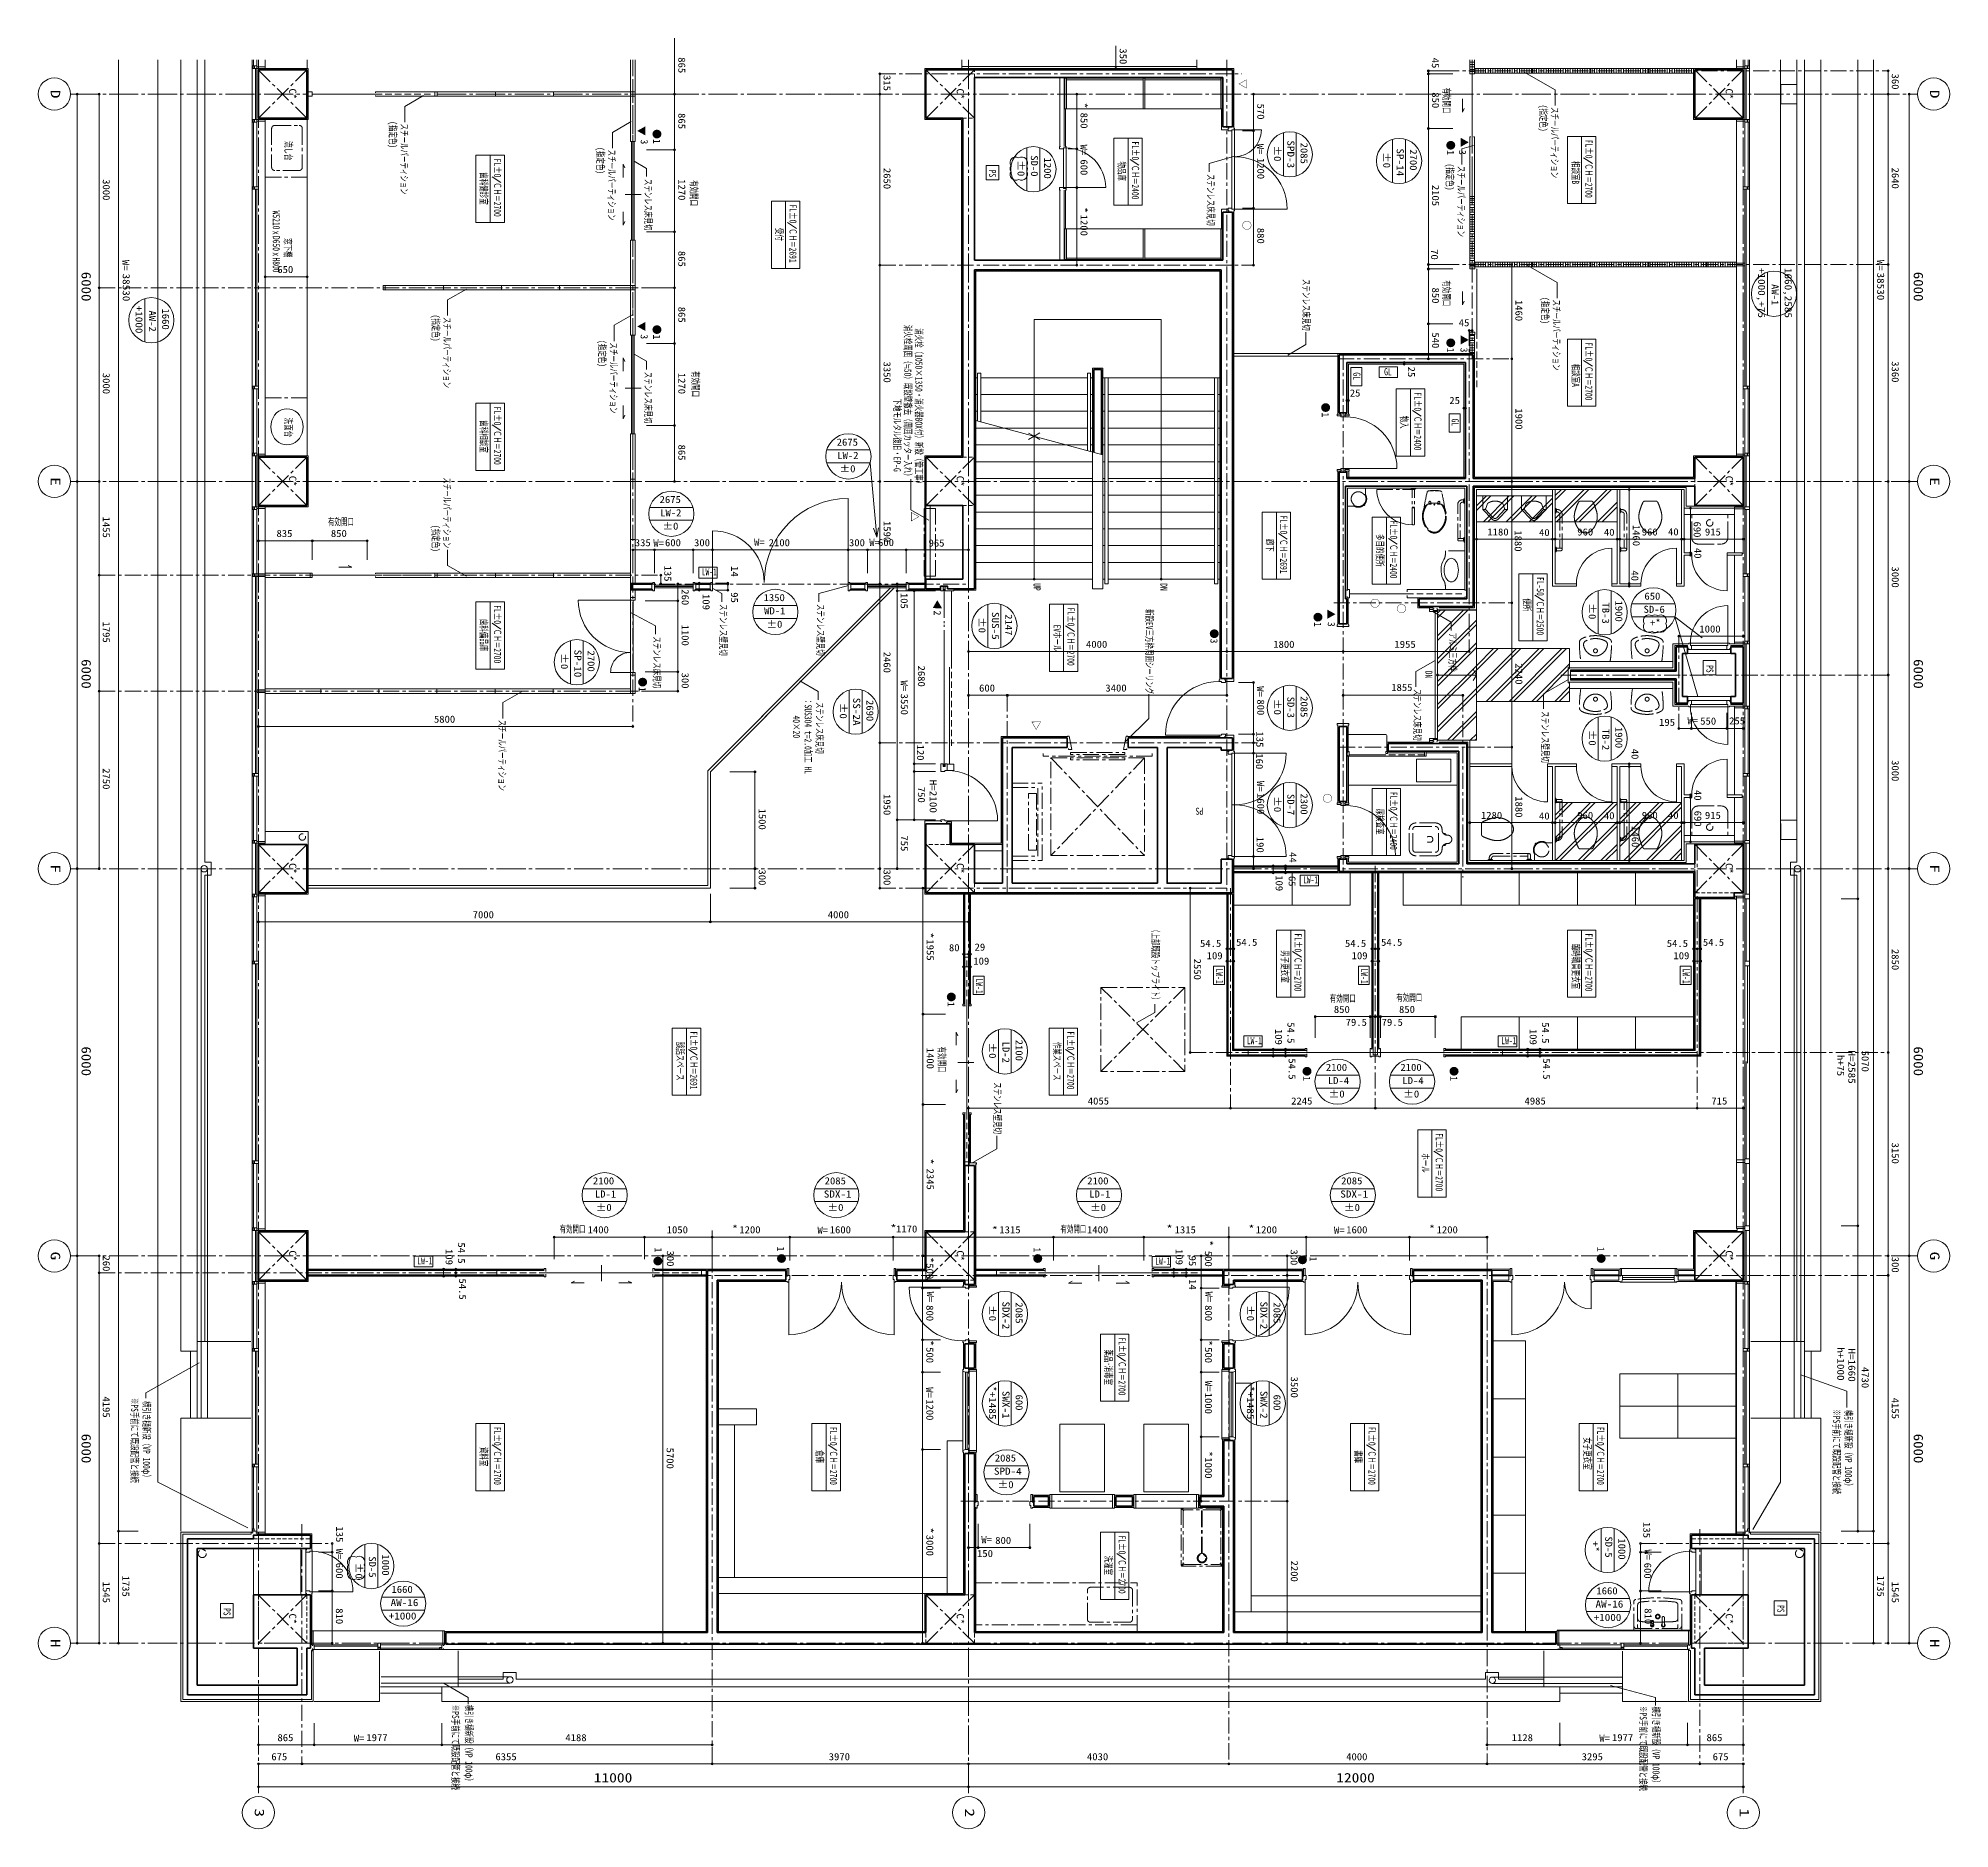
# Model space of a CAD drawing. Units: millimetres at full size, sheet at 1:50. Extents: x -48066 to 77311, y -302220 to 10476.
# Drawn here: x 38337 to 67945, y -53550 to -25812 of the extents above; entities that cross this region are included whole.
import ezdxf
from ezdxf.enums import TextEntityAlignment as Align

# ---------------------------------------------------------------- set-up
doc = ezdxf.new("R2010")
doc.units = ezdxf.units.MM
doc.header["$LTSCALE"] = 50
doc.header["$PDMODE"] = 32
doc.header["$PDSIZE"] = 30
for name, pattern in [('CHAIN1', [8, 5, -1, 1, -1]), ('CHAIN2', [12, 9, -1, 1, -1]), ('DASHED1', [1.8, 1.2, -0.6]), ('DASHED2', [3, 2, -1]), ('DOUBLE_CHAIN2', [12.8, 9, -1, 0.6, -0.6, 0.6, -1])]:
    doc.linetypes.add(name, pattern=pattern)
for name, color, linetype, lineweight in [('0-0_通り芯', 4, 'Continuous', 18), ('0-1_壁芯', 4, 'Continuous', 18), ('0-4_z246', 3, 'Continuous', 18), ('0-6_LGS', 4, 'Continuous', 18), ('0-7_仕上げ線', 3, 'Continuous', 18), ('0-8_平詳寸法', 4, 'Continuous', 18), ('0-A_外部建具', 4, 'Continuous', 18), ('0-B_内部建具', 4, 'Continuous', 18), ('0-C_文字', 4, 'Continuous', 18), ('1-1_床雑', 4, 'Continuous', 18), ('2-3_z770', 4, 'Continuous', 18), ('2-8_z771', 4, 'Continuous', 18), ('2-A_設備関連', 4, 'Continuous', 18), ('2-C_文字', 4, 'CHAIN1', 18), ('2-E_ハッチ', 4, 'CHAIN1', 18), ('2-F_補助線', 4, 'CHAIN1', 18), ('3-0_平詳文字', 4, 'Continuous', 18), ('3-1_室名符号', 4, 'Continuous', 18), ('3-4_Dｼｰﾄ', 4, 'Continuous', 18), ('4-4_柱・壁', 2, 'Continuous', 35), ('4-5_柱壁寸法', 7, 'CHAIN1', 9), ('4-6_ｽﾗﾌﾞ寸法', 6, 'Continuous', 18), ('C-F_補助線', 4, 'Continuous', 18)]:
    doc.layers.add(name, color=color, linetype=linetype, lineweight=lineweight)
doc.layers.add('6-8', color=7, linetype='Continuous')
doc.styles.add('ＭＳ ゴシック', font='')
doc.styles.get('ＭＳ ゴシック').set_extended_font_data('MS Gothic')

msp = doc.modelspace()

# ---------------------------------------------------------------- texts
at = {"layer": '0-0_通り芯', "style": 'ＭＳ ゴシック'}
for s, width, p in [('D', 1.35, (38486.91, -26610.34)), ('D', 1.35, (67595.14, -26610.34)), ('6000', 1.15, (38964.09, -29430.34)), ('6000', 1.15, (67342.71, -29430.34)), ('E', 1.35, (38486.91, -32610.34)), ('E', 1.35, (67595.14, -32610.34)), ('6000', 1.15, (38964.09, -35430.34)), ('6000', 1.15, (67342.71, -35430.34)), ('F', 1.35, (38486.91, -38610.34)), ('F', 1.35, (67595.14, -38610.34)), ('6000', 1.15, (38964.09, -41430.34)), ('6000', 1.15, (67342.71, -41430.34)), ('G', 1.3, (38486.91, -44610.34)), ('G', 1.3, (67595.14, -44610.34)), ('6000', 1.15, (38964.09, -47430.34)), ('6000', 1.15, (67342.71, -47430.34)), ('H', 1.3, (38486.91, -50610.34)), ('H', 1.3, (67595.14, -50610.34)), ('3', 1.35, (41647.4, -53234)), ('2', 1.35, (52647.4, -53234)), ('1', 1.35, (64647.4, -53234))]:
    msp.add_text(s, height=146.6, rotation=270, dxfattribs=dict(at, width=width)).set_placement(p, align=Align.BOTTOM_LEFT)
at = {"layer": '0-0_通り芯', "style": 'ＭＳ ゴシック', "width": 1.2}
for s, p in [('11000', (46941.15, -52876.41)), ('12000', (58441.15, -52876.41))]:
    msp.add_text(s, height=146.6, dxfattribs=at).set_placement(p, align=Align.BOTTOM_LEFT)
at = {"layer": '0-1_壁芯', "style": 'ＭＳ ゴシック', "width": 1.1}
for s, p in [('315', (51397.66, -26381.59)), ('360', (67014.1, -26359.09)), ('2650', (51397.66, -27820.34)), ('2640', (67014.1, -27815.34)), ('3000', (39304.12, -27995.34)), ('1460', (61184.67, -29865.34)), ('3000', (39304.12, -30995.34)), ('3350', (51397.66, -30820.34)), ('3360', (67014.1, -30815.34)), ('1900', (61184.67, -31545.34)), ('1455', (39304.12, -33222.84)), ('1590', (51398.98, -33290.34)), ('1880', (61172.86, -33435.34)), ('135', (48001.22, -33981.48)), ('3000', (67014.1, -33995.34)), ('1795', (39304.12, -34847.84)), ('2460', (51397.66, -35315.34)), ('2240', (61184.67, -35495.34)), ('3000', (67014.1, -36995.34)), ('2750', (39304.12, -37120.34)), ('1950', (51397.66, -37520.34)), ('1880', (61184.67, -37555.34)), ('300', (51397.66, -38689.1)), ('2850', (67014.1, -39920.34)), ('2550', (56204.45, -40070.34)), ('3150', (67014.1, -42920.34)), ('260', (39304.12, -44669.09)), ('300', (48041.38, -44592.57)), ('300', (57702.02, -44575.26)), ('300', (67014.1, -44689.09)), ('3500', (57705.83, -46545.34)), ('4195', (39304.12, -46852.84)), ('4155', (67014.1, -46872.84)), ('5700', (48037.03, -47645.34)), ('2200', (57705.83, -49395.34)), ('1545', (39304.12, -49722.84)), ('1545', (67014.1, -49722.84))]:
    msp.add_text(s, height=110, rotation=270, dxfattribs=at).set_placement(p, align=Align.BOTTOM_LEFT)
for s, p in [('45', (60339.64, -30307.02)), ('1000', (64066.15, -35051.59)), ('4000', (54566.15, -35288.43)), ('1800', (57466.15, -35288.43)), ('1955', (59343.65, -35288.43)), ('600', (52909.9, -35966.21)), ('3400', (54866.15, -35966.21)), ('1855', (59293.65, -35956.65)), ('5800', (44466.14, -36448.81)), ('4055', (54593.65, -42363.27)), ('2245', (57743.66, -42363.27)), ('4985', (61358.66, -42363.27)), ('715', (64252.4, -42363.27)), ('675', (41947.4, -52521.37)), ('6355', (45418.65, -52521.37)), ('3970', (50581.15, -52521.37)), ('4030', (54581.15, -52521.37)), ('4000', (58596.15, -52521.37)), ('3295', (62243.65, -52521.37)), ('675', (64272.4, -52521.37))]:
    msp.add_text(s, height=110, dxfattribs=at).set_placement(p, align=Align.BOTTOM_LEFT)
at = {"layer": '0-8_平詳寸法', "style": 'ＭＳ ゴシック', "width": 1.1}
for s, p in [('350', (55054.98, -25969.09)), ('25', (59519.72, -30899.39)), ('14', (49036.58, -33989.67)), ('109', (48595.42, -34421.79)), ('95', (49033.99, -34394.32)), ('1500', (49463.83, -37745.34)), ('44', (57681.75, -38419.15)), ('300', (49463.83, -38689.1)), ('109', (57471.78, -38778.06)), ('65', (57671.12, -38788.59)), ('54.5', (57653.39, -41055.91)), ('54.5', (61596.08, -41055.91)), ('109', (57462.75, -41159.3)), ('109', (61405.43, -41159.3)), ('54.5', (57670.87, -41615.11)), ('54.5', (61613.55, -41615.11)), ('109', (44614.77, -44569.3)), ('54.5', (44805.42, -44465.91)), ('109', (55922.97, -44568.8)), ('95', (56126.31, -44670.68)), ('54.5', (44822.9, -45025.11)), ('14', (56129.3, -45035.72))]:
    msp.add_text(s, height=110, rotation=270, dxfattribs=at).set_placement(p, align=Align.BOTTOM_LEFT)
for s, p in [('650', (42039.89, -29482.16)), ('25', (58652.22, -31396.14)), ('25', (60194.11, -31511.21)), ('7000', (45066.14, -39477.44)), ('4000', (50566.14, -39477.44)), ('80', (52443.42, -39988.19)), ('29', (52840.3, -39979.17)), ('54.5', (56331.72, -39921.79)), ('109', (56435.11, -40112.43)), ('54.5', (56890.92, -39904.31)), ('54.5', (58576.72, -39921.79)), ('109', (58680.12, -40112.43)), ('54.5', (59135.92, -39904.31)), ('54.5', (63561.72, -39921.79)), ('109', (63665.11, -40112.43)), ('54.5', (64120.92, -39904.31)), ('109', (52820.6, -40195.65))]:
    msp.add_text(s, height=110, dxfattribs=at).set_placement(p, align=Align.BOTTOM_LEFT)
at = {"layer": '0-C_文字', "style": 'ＭＳ ゴシック'}
for s, width, p in [('865', 1.1, (48218.12, -26106.6)), ('45', 1.1, (59889.79, -26112.99)), ('有効開口', 0.65, (60063.14, -26577.13)), ('*', 1.35, (54442.79, -26805.47)), ('570', 1.1, (57185.68, -26824.09)), ('850', 1.1, (59893.72, -26649.08)), ('865', 1.1, (48218.12, -26971.6)), ('850', 1.1, (54448.76, -26964.1)), ('W=', 1.1, (54446.07, -27458.26)), ('W=', 1.1, (57181.06, -27447.16)), ('600', 1.1, (54448.76, -27689.1)), ('1200', 1.1, (57185.68, -27665.34)), ('1270', 1.1, (48218.12, -27995.35)), ('有効開口', 0.65, (48406.07, -28012.07)), ('2105', 1.1, (59893.72, -28082.84)), ('1200', 1.1, (54448.76, -28545.35)), ('*', 1.35, (54444.95, -28424.35)), ('880', 1.1, (57185.68, -28749.09)), ('W=', 1.1, (39606.98, -29246.12)), ('865', 1.1, (48218.12, -29106.59)), ('70', 1.1, (59877.33, -29079.04)), ('W=', 1.1, (66786.77, -29246.12)), ('38530', 1.15, (39613.24, -29458.01)), ('有効開口', 0.65, (60062.43, -29562.38)), ('38530', 1.15, (66788.42, -29441.69)), ('850', 1.1, (59893.72, -29674.09)), ('865', 1.1, (48218.12, -29971.59)), ('540', 1.1, (59893.72, -30369.09)), ('1270', 1.1, (48218.12, -30995.35)), ('有効開口', 0.65, (48432.01, -30969.44)), ('865', 1.1, (48218.12, -32106.59)), ('1460', 1.1, (63002.4, -33350.35)), ('690', 1.1, (63945.92, -33299.09)), ('40', 1.1, (63955.91, -33707.84)), ('40', 1.1, (62980.71, -34055.79)), ('260', 1.1, (48270.91, -34348.62)), ('105', 1.1, (51662.19, -34404.53)), ('1100', 1.1, (48270.64, -34895.34)), ('300', 1.1, (48270.64, -35639.09)), ('W=', 1.1, (51663.97, -35761.27)), ('2680', 1.1, (51929.5, -35530.34)), ('3550', 1.1, (51665.5, -35965.34)), ('W=', 1.1, (57181.06, -35850.01)), ('800', 1.1, (57185.68, -36054.1)), ('135', 1.1, (57171.64, -36550.73)), ('120', 1.1, (51914.68, -36754.16)), ('160', 1.1, (57165.23, -36890.12)), ('40', 1.1, (62983.05, -36819.71)), ('750', 1.1, (51929.5, -37409.09)), ('W=', 1.1, (57182.82, -37317.99)), ('1600', 1.1, (57185.68, -37505.34)), ('40', 1.1, (63955.91, -37457.84)), ('690', 1.1, (63955.91, -37779.09)), ('755', 1.1, (51665.5, -38161.59)), ('190', 1.1, (57176.95, -38183.23)), ('1460', 1.1, (62986.84, -38017.6)), ('1955', 1.1, (52066.07, -39772.85)), ('*', 1.35, (52057.19, -39659.76)), ('有効開口', 0.65, (52245.02, -41434.18)), ('1400', 1.1, (52066.07, -41450.35)), ('5070', 1.1, (66547.85, -41495.34)), ('*', 1.35, (52057.19, -43163.28)), ('2345', 1.1, (52066.07, -43322.85)), ('*', 1.35, (52057.19, -44690.63)), ('500', 1.1, (56374.66, -44597.01)), ('*', 1.35, (56383.63, -44427.18)), ('500', 1.1, (52060.34, -44789.09)), ('W=', 1.1, (52068.68, -45227.81)), ('W=', 1.1, (56383.89, -45227.81)), ('800', 1.1, (52060.34, -45439.09)), ('800', 1.1, (56375.56, -45439.09)), ('500', 1.1, (52060.34, -46089.09)), ('*', 1.35, (52057.19, -45976.2)), ('500', 1.1, (56375.56, -46089.09)), ('*', 1.35, (56372.41, -45976.2)), ('4730', 1.1, (66547.85, -46395.34)), ('W=', 1.1, (52056.57, -46709.77)), ('W=', 1.1, (56378.54, -46611.12)), ('1200', 1.1, (52060.34, -46895.34)), ('1000', 1.1, (56375.56, -46795.34)), ('1000', 1.1, (56375.56, -47795.34)), ('*', 1.35, (56375.61, -47693.52)), ('135', 1.1, (63164.64, -48799.25)), ('135', 1.1, (42917.88, -48866.36)), ('3000', 1.1, (52060.34, -48995.34)), ('*', 1.35, (52057.19, -48880.42)), ('600', 1.1, (42914.72, -49429.09)), ('W=', 1.1, (42916.94, -49211.7)), ('600', 1.1, (63179.82, -49429.09)), ('W=', 1.1, (63187.01, -49222.18)), ('1735', 1.1, (39606.91, -49627.84)), ('1735', 1.1, (66786.69, -49627.84)), ('810', 1.1, (42914.72, -50134.09)), ('810', 1.1, (63185.38, -50134.09))]:
    msp.add_text(s, height=110, rotation=270, dxfattribs=dict(at, width=width)).set_placement(p, align=Align.BOTTOM_LEFT)
for s, width, p in [('835', 1.1, (42027.39, -33571.93)), ('有効開口', 0.65, (42825.65, -33391.51)), ('850', 1.1, (42869.87, -33571.93)), ('1180', 1.1, (60783.02, -33547.94)), ('40', 1.1, (61582.93, -33557.11)), ('960', 1.1, (62174.89, -33548.22)), ('40', 1.1, (62588.13, -33552.68)), ('960', 1.1, (63174.89, -33548.22)), ('40', 1.1, (63580.73, -33546.54)), ('915', 1.1, (64152.4, -33548.22)), ('335', 1.1, (47577.39, -33714.45)), ('W=', 1.1, (47864.33, -33720.15)), ('600', 1.1, (48044.9, -33714.45)), ('300', 1.1, (48494.9, -33714.45)), ('W=', 1.1, (49424.28, -33707.93)), ('2100', 1.1, (49651.15, -33714.45)), ('300', 1.1, (50894.9, -33714.45)), ('W=', 1.1, (51209.54, -33709.55)), ('600', 1.1, (51344.9, -33711.85)), ('965', 1.1, (52127.4, -33719.48)), ('195', 1.1, (63442.63, -36496.91)), ('W=', 1.1, (63881.66, -36471.44)), ('550', 1.1, (64079.91, -36478.1)), ('255', 1.1, (64527.63, -36474.41)), ('1280', 1.1, (60683.02, -37938.55)), ('40', 1.1, (61582.93, -37947.72)), ('960', 1.1, (62174.89, -37938.83)), ('40', 1.1, (62588.13, -37943.29)), ('960', 1.1, (63174.89, -37938.83)), ('40', 1.1, (63580.73, -37937.15)), ('915', 1.1, (64152.4, -37938.83)), ('有効開口', 0.65, (58342.17, -40772.79)), ('850', 1.1, (58405.39, -40944.05)), ('有効開口', 0.65, (59372.77, -40761.52)), ('850', 1.1, (59414.42, -40944.05)), ('79.5', 1.1, (58587.78, -41143.91)), ('79.5', 1.1, (59144.89, -41143.91)), ('有効開口', 0.65, (46412.44, -44347.83)), ('1400', 1.1, (46846.14, -44358.37)), ('1050', 1.1, (48071.14, -44358.37)), ('*', 1.35, (49078.13, -44343.74)), ('1200', 1.1, (49196.15, -44358.37)), ('W=', 1.1, (50406.57, -44364.57)), ('1600', 1.1, (50596.15, -44358.37)), ('*', 1.35, (51533.34, -44335.7)), ('1170', 1.1, (51623.92, -44345.78)), ('*', 1.35, (53104.9, -44362.14)), ('1315', 1.1, (53223.64, -44358.37)), ('有効開口', 0.65, (54170.27, -44348.28)), ('1400', 1.1, (54581.14, -44358.37)), ('*', 1.35, (55808.87, -44343.74)), ('1315', 1.1, (55938.64, -44358.37)), ('*', 1.35, (57078.13, -44343.74)), ('1200', 1.1, (57196.15, -44358.37)), ('W=', 1.1, (58406.57, -44364.57)), ('1600', 1.1, (58596.15, -44358.37)), ('*', 1.35, (59874.99, -44343.74)), ('1200', 1.1, (59996.15, -44358.37)), ('W=', 1.1, (52944.81, -49159.39)), ('800', 1.1, (53159.9, -49170.34)), ('150', 1.1, (52878.24, -49373.89)), ('865', 1.1, (42042.4, -52225.91)), ('W=', 1.1, (43224.61, -52233.72)), ('1977', 1.1, (43419.65, -52225.91)), ('4188', 1.1, (46502.15, -52225.91)), ('1128', 1.1, (61160.15, -52225.91)), ('W=', 1.1, (62516.99, -52233.72)), ('1977', 1.1, (62712.64, -52225.91)), ('865', 1.1, (64177.4, -52225.91))]:
    msp.add_text(s, height=110, dxfattribs=dict(at, width=width)).set_placement(p, align=Align.BOTTOM_LEFT)
at = {"layer": '3-0_平詳文字', "style": 'ＭＳ ゴシック', "width": 0.65}
for s, rotation, p in [('(指定色)', 270, (61563.75, -26841.28)), ('スチールパーティション', 270, (61738.45, -26878.36)), ('(指定色)', 270, (43743.44, -27097.14)), ('スチールパーティション', 270, (43918.13, -27134.22)), ('流し台', 270, (42124.57, -27404.2)), ('(指定色)', 270, (46958.02, -27498.96)), ('スチールパーティション', 270, (47132.71, -27536.04)), ('(指定色)', 270, (60115.09, -27752.92)), ('スチールパーティション', 270, (60289.79, -27790)), ('ステンレス床見切', 270, (47696.8, -27989.7)), ('PS', 270, (53030.14, -27848.25)), ('ステンレス床見切', 270, (56410.56, -27915.42)), ('W5210ｘD650ｘH800', 270, (41937.08, -28482.64)), ('窓下棚', 270, (42118.13, -28909.68)), ('ステンレス床見切', 270, (57888.94, -29541.05)), ('(指定色)', 270, (61590.25, -29822.52)), ('スチールパーティション', 270, (61764.95, -29859.6)), ('(指定色)', 270, (44406.09, -30093.18)), ('スチールパーティション', 270, (44580.79, -30130.26)), ('消火栓周囲（≒50）既設壁撤去（周囲カッター入れ）', 270, (51718.77, -30253.7)), ('消火栓（1050×1350・消火器BOX付）新設（管工事）', 270, (51890.53, -30305.58)), ('(指定色)', 270, (46986.22, -30487.95)), ('スチールパーティション', 270, (47160.91, -30525.04)), ('ステンレス床見切', 270, (47696.8, -30979.08)), ('下地モルタル復旧・EP-G', 270, (51554.37, -31393.17)), ('洗面台', 270, (42124.57, -31691.01)), ('スチールパーティション', 270, (44580.79, -32613.99)), ('(指定色)', 270, (44406.09, -33351.07)), ('UP', 270, (53720.4, -34253.63)), ('DN', 270, (55685.34, -34253.63)), ('ステンレス壁見切', 270, (48861.83, -34576.95)), ('ステンレス壁見切', 270, (50366.99, -34576.95)), ('新設EV三方枠周囲シーリング', 270, (55461.32, -34655.69)), ('ステンレス床見切', 270, (47832.75, -35079.12)), ('アルミ三方枠', 270, (60159.53, -35020.71)), ('DN', 270, (59789.22, -35609.71)), ('PS', 270, (64141.58, -35523.55)), ('：SUS304 t=2.0加工 HL', 270, (50174.62, -36034.68)), ('ステンレス床見切', 270, (50353.23, -36095.03)), ('ステンレス床見切', 270, (59610.56, -35892.43)), ('スチールパーティション', 270, (45434.99, -36370.63)), ('\u300040×20', 270, (49993.6, -36203.9)), ('ステンレス壁見切', 270, (61590.41, -36236.79)), ('PS', 180, (56381.13, -37698.69)), ('（上部既設トップライト）', 270, (55553.97, -39565.6)), ('ステンレス壁見切', 270, (53107.15, -41985.49)), ('※PS手前にて既設配管と接続', 270, (39742.87, -46874.78)), ('横引き樋新設（VP 100φ）', 270, (39928.19, -46923.13)), ('※PS手前にて既設配管と接続', 270, (66104.75, -47051.52)), ('横引き樋新設（VP 100φ）', 270, (66289.1, -47058.89)), ('PS', 270, (41173.72, -50130.41)), ('PS', 270, (65240.23, -50084.05)), ('※PS手前にて既設配管と接続', 270, (44713.27, -51629.13)), ('横引き樋新設（VP 100φ）', 270, (44921.9, -51629.13)), ('※PS手前にて既設配管と接続', 270, (63109.61, -51647.81)), ('横引き樋新設（VP 100φ）', 270, (63309.14, -51656.13))]:
    msp.add_text(s, height=110, rotation=rotation, dxfattribs=at).set_placement(p, align=Align.BOTTOM_LEFT)
at = {"layer": '3-1_室名符号', "style": 'ＭＳ ゴシック', "width": 0.65}
for s, rotation, p in [('FL±0', 270, (55245.22, -27409.68)), ('FL±0', 270, (62269.13, -27384.32)), ('FL±0', 270, (45364.3, -27677.36)), ('物品庫', 269.999, (55031.3, -27721.39)), ('ＣＨ＝2400', 270, (55243.47, -27775.83)), ('相談室B', 269.999, (62062.89, -27714.7)), ('ＣＨ＝2700', 270, (62267.38, -27750.47)), ('歯科健診室', 269.999, (45150.38, -27889.06)), ('ＣＨ＝2700', 270, (45362.56, -28043.5)), ('FL±0', 270, (49941.35, -28388.82)), ('受付', 269.999, (49727.42, -28750.52)), ('ＣＨ＝2691', 270, (49939.6, -28754.96)), ('FL±0', 270, (62269.13, -30523.97)), ('相談室A', 269.999, (62062.89, -30854.35)), ('ＣＨ＝2700', 270, (62267.38, -30890.12)), ('FL±0', 270, (59619.23, -31297.43)), ('FL±0', 270, (45364.3, -31519.65)), ('物入', 269.999, (59405.31, -31659.13)), ('歯科相談室', 269.999, (45150.38, -31731.36)), ('ＣＨ＝2700', 270, (45362.56, -31885.79)), ('ＣＨ＝2400', 270, (59617.49, -31663.57)), ('FL±0', 270, (57541.97, -33204.71)), ('FL±0', 270, (59245.87, -33282.3)), ('廊下', 269.999, (57328.04, -33566.41)), ('ＣＨ＝2691', 270, (57540.22, -33570.85)), ('多目的便所', 269.999, (59031.95, -33494)), ('ＣＨ＝2400', 270, (59244.12, -33648.44)), ('FL-50', 270, (61516.11, -34159.13)), ('FL±0', 270, (45364.3, -34595.73)), ('便所', 269.999, (61309.88, -34489.5)), ('ＣＨ＝2500', 270, (61514.37, -34525.27)), ('歯科備品庫', 269.999, (45150.38, -34807.44)), ('EVホール', 269.999, (54032.98, -34894.76)), ('FL±0', 270, (54246.9, -34633.05)), ('ＣＨ＝2700', 270, (45362.56, -34961.88)), ('ＣＨ＝2700', 270, (54245.15, -34999.19)), ('FL±0', 270, (59245.87, -37485.49)), ('尿検査室', 269.999, (59031.95, -37747.19)), ('ＣＨ＝2400', 270, (59244.12, -37851.63)), ('男子更衣室', 269.999, (57559.11, -39941.42)), ('FL±0', 270, (57763.68, -39679.17)), ('臨時職員更衣室', 269.999, (62064.56, -39841.42)), ('FL±0', 270, (62269.13, -39679.17)), ('ＣＨ＝2700', 270, (57761.93, -40045.31)), ('ＣＨ＝2700', 270, (62267.38, -40045.31)), ('談話スペース', 269.999, (48191.33, -41359.12)), ('FL±0', 270, (48405.25, -41197.41)), ('作業スペース', 269.999, (54029.5, -41359.12)), ('FL±0', 270, (54243.42, -41197.41)), ('ＣＨ＝2691', 270, (48403.5, -41563.55)), ('ＣＨ＝2700', 270, (54241.67, -41563.55)), ('FL±0', 270, (59950.93, -42774.12)), ('ホール', 269.999, (59737, -43085.82)), ('ＣＨ＝2700', 270, (59949.18, -43140.26)), ('薬品･消毒室', 269.999, (54825.23, -46125.21)), ('FL±0', 270, (55039.15, -45938.51)), ('ＣＨ＝2700', 270, (55037.4, -46304.65)), ('FL±0', 270, (45364.3, -47323.69)), ('FL±0', 270, (50568.78, -47323.69)), ('FL±0', 270, (58909.34, -47323.69)), ('FL±0', 270, (62450.03, -47323.69)), ('資料室', 269.999, (45150.38, -47635.4)), ('女子更衣室', 269.999, (62245.47, -47485.95)), ('ＣＨ＝2700', 270, (45362.56, -47689.84)), ('倉庫', 269.999, (50354.86, -47685.4)), ('ＣＨ＝2700', 270, (50567.03, -47689.84)), ('書庫', 269.999, (58695.41, -47685.4)), ('ＣＨ＝2700', 270, (58907.59, -47689.84)), ('ＣＨ＝2700', 270, (62448.29, -47689.84)), ('FL±0', 270, (55039.15, -49008.1)), ('洗濯室', 269.999, (54825.22, -49319.8)), ('ＣＨ＝2700', 270, (55037.4, -49374.24))]:
    msp.add_text(s, height=110, rotation=rotation, dxfattribs=at).set_placement(p, align=Align.BOTTOM_LEFT)
at = {"layer": '3-4_Dｼｰﾄ', "style": 'ＭＳ ゴシック', "width": 0.65}
for s, p in [('GL', (58673.42, -30987.85)), ('GL', (60196.14, -31705.1)), ('LW-1', (56547.35, -40225.01)), ('LW-1', (58792.36, -40225.01)), ('LW-1', (63777.36, -40225.01)), ('LW-1', (52826.92, -40380.26))]:
    msp.add_text(s, height=110, rotation=270, dxfattribs=at).set_placement(p, align=Align.BOTTOM_LEFT)
for s, p in [('GL', (59183.42, -31066.3)), ('LW-1', (48614.41, -34167.2)), ('LW-1', (57928.68, -38937.05)), ('LW-1', (57057.12, -41428.64)), ('LW-1', (60999.81, -41428.64)), ('LW-1', (44209.15, -44838.64)), ('LW-1', (55638.67, -44844.18))]:
    msp.add_text(s, height=110, dxfattribs=at).set_placement(p, align=Align.BOTTOM_LEFT)
at = {"layer": '4-5_柱壁寸法', "color": 4, "style": 'ＭＳ ゴシック', "width": 1.1}
for p in [(42191.24, -26590.39), (52531.24, -26590.38), (64441.24, -26590.39), (42191.24, -32590.38), (52531.24, -32590.38), (64441.24, -32590.38), (42191.24, -38590.38), (52531.24, -38590.38), (64441.25, -38590.38), (42191.24, -44590.38), (52531.24, -44590.38), (64441.24, -44590.38), (42191.24, -50215.38), (52531.24, -50215.38), (64441.24, -50215.38)]:
    msp.add_text('C*', height=110, rotation=270, dxfattribs=at).set_placement(p, align=Align.BOTTOM_LEFT)
at = {"layer": '6-8', "style": 'ＭＳ ゴシック'}
for s, rotation, p in [('△', 90, (57091.98, -26595.36)), ('▲', 90, (47777.43, -27322.7)), ('●1', 270, (47828.12, -27220.65)), ('3', 270, (47636.01, -27379.85)), ('●1', 270, (60123.52, -27394.37)), ('▲', 270, (60333.12, -27348.79)), ('3', 270, (60309.9, -27543.21)), ('○', 270, (56965.51, -28633.78)), ('▲', 90, (47777.43, -30352.11)), ('3', 270, (47636.01, -30398.47)), ('●1', 270, (47828.12, -30250.05)), ('●1', 270, (60123.55, -30455.03)), ('▲', 270, (60333.14, -30409.46)), ('3', 270, (60333.48, -30604.47)), ('●1', 270, (58185.45, -31457.96)), ('△', 270, (51822.8, -33148.2)), ('▲', 240, (52234.62, -34495.86)), ('○', 270, (58950.87, -34489.09)), ('○', 270, (59360.87, -34572.19)), ('2', 270, (52174.94, -34677.26)), ('●1', 270, (58066.33, -34704.47)), ('▲', 270, (58268.85, -34658.9)), ('3', 270, (58278.48, -34853.13)), ('●3', 270, (56460.81, -34960.74)), ('●1', 270, (47606.15, -35710.52)), ('△', 300, (53690.33, -36415.53)), ('○', 270, (58214.28, -37510.36)), ('●1', 270, (52387.52, -40588.25)), ('●1', 270, (57896.73, -41739.14)), ('●1', 270, (60174.52, -41739.14)), ('●', 270, (47842.32, -44679.73)), ('1', 270, (47852.3, -44545.04)), ('●', 270, (49757.65, -44640.2)), ('1', 270, (49747.94, -44530.08)), ('●', 270, (53726.59, -44640.2)), ('1', 270, (53720.96, -44544.33)), ('●', 270, (57826.03, -44661.44)), ('1', 270, (57997.59, -44685.95)), ('●', 270, (62453.24, -44640.2)), ('1', 270, (62452.47, -44533.97))]:
    msp.add_text(s, height=110.9, rotation=rotation, dxfattribs=at).set_placement(p, align=Align.BOTTOM_LEFT)
at = {"layer": 'C-F_補助線', "style": 'ＭＳ ゴシック'}
for s, width, p in [('±0', 1.1, (57444.65, -27472.9)), ('SPD-3', 1.15, (57651.25, -27393.92)), ('2085', 1.1, (57856.8, -27429.04)), ('SP-14', 1.15, (59345.07, -27518.82)), ('±0', 1.1, (53472.83, -27703.9)), ('SD-0', 1.1, (53679.43, -27624.92)), ('1200', 1.1, (53884.98, -27660.04)), ('±0', 1.1, (59137.22, -27575.9)), ('2700', 1.1, (59549.37, -27532.04)), ('+1000,+75', 1.15, (64943.58, -29370.83)), ('1660,2585', 1.15, (65355.73, -29370.71)), ('AW-1', 1.1, (65151.43, -29619.99)), ('+1000', 1.15, (39811.24, -29955.08)), ('AW-2', 1.1, (40019.08, -30029.25)), ('1660', 1.1, (40223.39, -29998.72)), ('±0', 1.1, (62320.97, -34566.65)), ('TB-3', 1.1, (62528.82, -34553.31)), ('1900', 1.1, (62733.13, -34522.78)), ('±0', 1.1, (52869.13, -34778.57)), ('SUS-5', 1.15, (53075.73, -34699.59)), ('2147', 1.1, (53281.28, -34734.7)), ('±0', 1.1, (46400.38, -35340.6)), ('SP-10', 1.15, (46608.23, -35283.51)), ('2700', 1.1, (46812.53, -35296.73)), ('SS-2A', 1.15, (50926.41, -36028.64)), ('2690', 1.1, (51131.96, -36063.75)), ('±0', 1.1, (57444.65, -36047.58)), ('SD-3', 1.1, (57651.25, -36012.35)), ('2085', 1.1, (57856.8, -36003.72)), ('±0', 1.1, (50719.81, -36107.61)), ('±0', 1.1, (62320.97, -36524.63)), ('TB-2', 1.1, (62528.82, -36511.3)), ('1900', 1.1, (62733.13, -36480.77)), ('H=2100', 1.15, (52112.51, -37297.21)), ('±0', 1.1, (57444.65, -37554.35)), ('SD-7', 1.1, (57651.25, -37519.12)), ('2300', 1.1, (57856.8, -37510.48)), ('±0', 1.1, (53030.84, -41370.07)), ('LD-2', 1.1, (53238.69, -41356.73)), ('2100', 1.1, (53443, -41326.21)), ('h+75', 1.1, (66168.48, -41561.65)), ('H=2585', 1.15, (66340.87, -41492.2)), ('±0', 1.1, (53030.84, -45438.56)), ('SDX-2', 1.15, (53238.69, -45381.47)), ('2085', 1.1, (53443, -45394.7)), ('±0', 1.1, (57025.75, -45438.56)), ('SDX-2', 1.15, (57233.6, -45381.47)), ('2085', 1.1, (57437.91, -45394.7)), ('h+1000', 1.15, (66168.48, -46090.85)), ('H=1660', 1.15, (66340.87, -46108.9)), ('*+1485', 1.15, (53030.84, -46692.23)), ('SWX-1', 1.15, (53238.69, -46766.39)), ('*+1485', 1.15, (57025.75, -46692.23)), ('SWX-2', 1.15, (57233.6, -46766.39)), ('600', 1.1, (53443, -46823.36)), ('600', 1.1, (57437.91, -46823.36)), ('+*', 1.1, (62366.85, -49094.71)), ('SD-5', 1.1, (62574.69, -49020.55)), ('1000', 1.1, (62779, -49051.08)), ('SD-5', 1.1, (43425.42, -49329.78)), ('1000', 1.1, (43629.73, -49299.25)), ('±0', 1.1, (43217.58, -49430.61))]:
    msp.add_text(s, height=110, rotation=270, dxfattribs=dict(at, width=width)).set_placement(p, align=Align.BOTTOM_LEFT)
for s, width, p in [('2675', 1.1, (50704.61, -32157.08)), ('LW-2', 1.1, (50713.25, -32362.63)), ('±0', 1.1, (50748.48, -32569.24)), ('2675', 1.1, (47961.59, -33045.55)), ('LW-2', 1.1, (47970.22, -33251.1)), ('±0', 1.1, (48005.45, -33457.7)), ('WD-1', 1.1, (49580.69, -34770.69)), ('1350', 1.1, (49572.05, -34565.14)), ('SD-6', 1.1, (63202.24, -34747.03)), ('650', 1.1, (63215.47, -34542.72)), ('±0', 1.1, (49615.92, -34977.29)), ('+*', 1.1, (63303.08, -34954.87)), ('2100', 1.1, (58281.22, -41842.63)), ('2100', 1.1, (59436.06, -41842.63)), ('LD-4', 1.1, (58311.74, -42046.94)), ('LD-4', 1.1, (59466.59, -42046.94)), ('±0', 1.1, (58325.08, -42254.79)), ('±0', 1.1, (59479.93, -42254.79)), ('2100', 1.1, (46928.39, -43600.84)), ('2085', 1.1, (50518.06, -43600.84)), ('2100', 1.1, (54585.15, -43600.84)), ('2085', 1.1, (58518.06, -43600.84)), ('LD-1', 1.1, (46958.92, -43805.15)), ('SDX-1', 1.15, (50504.84, -43805.15)), ('LD-1', 1.1, (54615.68, -43805.15)), ('SDX-1', 1.15, (58504.84, -43805.15)), ('±0', 1.1, (46972.26, -44012.99)), ('±0', 1.1, (50561.92, -44012.99)), ('±0', 1.1, (54629.01, -44012.99)), ('±0', 1.1, (58561.92, -44012.99)), ('SPD-4', 1.15, (53140.15, -48098.85)), ('2085', 1.1, (53153.37, -47894.55)), ('±0', 1.1, (53197.24, -48306.7)), ('AW-16', 1.15, (43795.34, -50133.4)), ('1660', 1.1, (43808.56, -49929.09)), ('AW-16', 1.15, (62458.55, -50156.11)), ('1660', 1.1, (62471.77, -49951.81)), ('+1000', 1.15, (43764.93, -50341.24)), ('+1000', 1.15, (62428.14, -50363.96))]:
    msp.add_text(s, height=110, dxfattribs=dict(at, width=width)).set_placement(p, align=Align.BOTTOM_LEFT)

# ---------------------------------------------------------------- linework, layer by layer
at = {"layer": '0-0_通り芯', "color": 6, "linetype": 'CHAIN2'}
for p, q in [((41747.4, -26148.41), (41747.4, -53050.25)), ((52747.4, -26148.41), (52747.4, -53050.25)), ((64747.4, -26148.41), (64747.4, -53050.25)), ((38836.91, -26676.59), (42517.39, -26676.59)), ((44517.4, -26676.59), (67445.14, -26676.59)), ((38836.91, -32676.59), (67445.14, -32676.59)), ((38836.91, -38676.59), (67445.14, -38676.59)), ((38836.91, -44676.59), (67445.14, -44676.59)), ((38836.91, -50676.59), (67445.14, -50676.59))]:
    msp.add_line(p, q, dxfattribs=at)
at = {"layer": '0-0_通り芯'}
for p, q in [((38939.09, -26676.59), (38939.09, -32676.59)), ((67317.71, -26676.59), (67317.71, -32676.59)), ((38939.09, -32676.59), (38939.09, -38676.59)), ((67317.71, -32676.59), (67317.71, -38676.59)), ((38939.09, -38676.59), (38939.09, -44676.59)), ((67317.71, -38676.59), (67317.71, -44676.59)), ((38939.09, -44676.59), (38939.09, -50676.59)), ((67317.71, -44676.59), (67317.71, -50676.59)), ((41747.4, -52901.41), (52747.4, -52901.41)), ((52747.4, -52901.41), (64747.4, -52901.41))]:
    msp.add_line(p, q, dxfattribs=at)
for centre in [(38586.91, -26676.59), (67695.14, -26676.59), (38586.91, -32676.59), (67695.14, -32676.59), (38586.91, -38676.59), (67695.14, -38676.59), (38586.91, -44676.59), (67695.14, -44676.59), (38586.91, -50676.59), (67695.14, -50676.59), (41747.4, -53300.25), (52747.4, -53300.25), (64747.4, -53300.25)]:
    msp.add_circle(centre, 250, dxfattribs=at)
for p in [(38939.09, -26676.59), (67317.71, -26676.59), (38939.09, -32676.59), (67317.71, -32676.59), (38939.09, -38676.59), (67317.71, -38676.59), (38939.09, -44676.59), (67317.71, -44676.59), (38939.09, -50676.59), (67317.71, -50676.59), (41747.4, -52901.41), (52747.4, -52901.41), (64747.4, -52901.41)]:
    msp.add_point(p, dxfattribs=at)
at = {"layer": '0-1_壁芯', "linetype": 'CHAIN1'}
for p, q in [((47547.38, -26148.41), (47547.38, -36473.81)), ((56747.4, -26148.41), (56747.4, -36326.59)), ((60097.4, -26316.59), (66989.1, -26316.59)), ((60547.4, -26148.41), (60547.4, -30776.59)), ((51372.66, -26361.59), (56981.2, -26361.59)), ((51372.66, -29326.59), (57160.68, -29326.59)), ((60097.4, -29316.59), (66989.1, -29316.59)), ((39279.12, -29676.59), (47997.39, -29676.58)), ((60502.4, -30326.59), (60502.4, -35313.43)), ((58467.38, -30776.59), (61159.67, -30776.59)), ((58547.4, -30696.59), (58547.4, -35959.74)), ((39279.12, -34131.6), (47997.39, -34131.59)), ((47552.39, -34266.59), (52747.4, -34266.59)), ((58404.28, -34556.59), (61159.67, -34556.59)), ((63747.4, -35076.59), (63747.4, -36503.1)), ((61920.61, -35676.59), (66989.1, -35676.59)), ((39279.12, -35926.6), (47997.39, -35926.59)), ((53347.4, -35991.21), (53347.39, -39071.59)), ((58547.4, -35959.74), (58547.39, -38713.17)), ((60402.4, -35991.21), (60402.39, -38815.76)), ((56747.4, -36276.59), (56747.39, -39071.59)), ((51372.66, -36726.59), (57252.4, -36726.59)), ((58487.4, -36796.59), (61159.67, -36796.59)), ((64032.4, -38301.59), (64032.41, -42388.27)), ((59047.4, -38634.19), (59047.41, -42388.27)), ((51372.66, -38976.59), (56747.39, -38976.59)), ((56802.4, -38976.59), (56802.41, -42388.27)), ((56179.45, -41526.59), (66989.1, -41526.59)), ((48777.4, -44280.82), (48777.4, -52546.37)), ((56777.4, -44226.59), (56777.4, -52546.37)), ((60777.4, -44383.37), (60777.4, -52546.37)), ((39279.12, -44936.59), (45442.4, -44936.59)), ((48012.03, -44976.59), (66989.1, -44976.59)), ((52628.2, -48476.59), (57680.83, -48476.59)), ((42422.4, -48830.55), (42422.4, -52546.37)), ((39279.12, -49131.59), (42889.72, -49131.59)), ((63154.82, -49131.59), (66989.1, -49131.59)), ((64072.4, -48907.47), (64072.4, -52546.37))]:
    msp.add_line(p, q, dxfattribs=at)
at = {"layer": '0-1_壁芯'}
for p, q in [((66989.1, -26316.59), (66989.1, -26676.59)), ((51372.66, -26361.59), (51372.66, -26676.59)), ((39279.12, -26676.59), (39279.12, -29676.59)), ((51372.66, -26676.59), (51372.66, -29326.59)), ((66989.1, -26676.59), (66989.1, -29316.59)), ((51372.66, -29326.59), (51372.66, -32676.59)), ((61159.67, -30776.59), (61159.67, -29316.59)), ((66989.1, -29316.59), (66989.1, -32676.59)), ((39279.12, -29676.59), (39279.12, -32676.59)), ((60502.4, -30338.25), (60547.4, -30338.25)), ((61159.67, -30776.59), (61159.67, -32676.59)), ((39279.12, -32676.59), (39279.12, -34131.59)), ((51372.66, -32676.59), (51372.66, -34266.59)), ((61159.67, -32676.59), (61159.67, -34556.59)), ((66989.1, -32676.59), (66989.1, -35676.59)), ((39279.12, -34131.59), (39279.12, -35926.59)), ((47982.18, -34131.59), (47982.18, -34266.59)), ((51372.66, -34266.59), (51372.66, -36726.59)), ((61159.67, -34556.59), (61159.67, -36796.59)), ((63747.4, -35076.59), (64747.4, -35076.59)), ((52747.4, -35313.43), (56747.4, -35313.43)), ((56747.4, -35313.43), (58547.4, -35313.43)), ((58547.4, -35313.43), (60502.4, -35313.43)), ((66989.1, -35676.59), (66989.1, -38676.59)), ((39279.12, -35926.59), (39279.12, -38676.59)), ((53347.4, -35991.21), (52747.4, -35991.21)), ((56747.4, -35991.21), (53347.4, -35991.21)), ((60402.4, -35991.21), (58547.4, -35991.21)), ((47547.38, -36473.81), (41747.4, -36473.81)), ((51372.66, -36726.59), (51372.66, -38676.59)), ((61159.67, -36796.59), (61159.67, -38676.59)), ((51372.66, -38676.59), (51372.66, -38976.6)), ((66989.1, -38676.59), (66989.1, -41526.59)), ((56179.45, -38976.59), (56179.45, -41526.59)), ((66989.1, -41526.59), (66989.1, -44676.59)), ((56802.4, -42388.27), (52747.4, -42388.27)), ((59047.41, -42388.27), (56802.4, -42388.27)), ((64032.41, -42388.27), (59047.41, -42388.27)), ((64747.4, -42388.27), (64032.41, -42388.27)), ((39279.12, -44676.59), (39279.12, -44936.59)), ((48012.03, -44676.59), (48012.03, -44976.59)), ((57680.83, -44676.59), (57680.83, -44976.59)), ((66989.1, -44676.59), (66989.1, -44976.59)), ((39279.12, -44936.59), (39279.12, -49131.59)), ((48012.03, -44976.59), (48012.03, -50676.59)), ((57680.83, -44976.59), (57680.83, -48476.59)), ((66989.1, -44976.59), (66989.1, -49131.59)), ((57680.83, -48476.59), (57680.83, -50676.59)), ((39279.12, -49131.59), (39279.12, -50676.59)), ((66989.1, -49131.59), (66989.1, -50676.59)), ((41747.4, -52546.37), (42422.4, -52546.37)), ((42422.4, -52546.37), (48777.4, -52546.37)), ((48777.4, -52546.37), (52747.4, -52546.37)), ((52747.4, -52546.37), (56777.4, -52546.37)), ((56777.4, -52546.37), (60777.4, -52546.37)), ((60777.4, -52546.37), (64072.4, -52546.37)), ((64072.4, -52546.37), (64747.4, -52546.37))]:
    msp.add_line(p, q, dxfattribs=at)
for p in [(51372.66, -26361.59), (66989.1, -26316.59), (39279.12, -26676.59), (51372.66, -26676.59), (66989.1, -26676.59), (51372.66, -29326.59), (61159.67, -29316.59), (66989.1, -29316.59), (39279.12, -29676.59), (60502.4, -30338.25), (60547.4, -30338.25), (61159.67, -30776.59), (39279.12, -32676.59), (51372.66, -32676.59), (61159.67, -32676.59), (66989.1, -32676.59), (39279.12, -34131.59), (47982.18, -34131.59), (47982.18, -34266.59), (51372.66, -34266.59), (61159.67, -34556.59), (63747.4, -35076.59), (64747.4, -35076.59), (52747.4, -35313.43), (56747.4, -35313.43), (58547.4, -35313.43), (60502.4, -35313.43), (66989.1, -35676.59), (39279.12, -35926.59), (52747.4, -35991.21), (53347.4, -35991.21), (56747.4, -35991.21), (58547.4, -35991.21), (60402.4, -35991.21), (41747.4, -36473.81), (47547.38, -36473.81), (51372.66, -36726.59), (61159.67, -36796.59), (39279.12, -38676.59), (51372.66, -38676.59), (61159.67, -38676.59), (66989.1, -38676.59), (51372.66, -38976.6), (56179.45, -38976.59), (56179.45, -41526.59), (66989.1, -41526.59), (52747.4, -42388.27), (56802.4, -42388.27), (59047.41, -42388.27), (64032.41, -42388.27), (64747.4, -42388.27), (39279.12, -44676.59), (48012.03, -44676.59), (57680.83, -44676.59), (66989.1, -44676.59), (39279.12, -44936.59), (48012.03, -44976.59), (57680.83, -44976.59), (66989.1, -44976.59), (57680.83, -48476.59), (39279.12, -49131.59), (66989.1, -49131.59), (39279.12, -50676.59), (48012.03, -50676.59), (57680.83, -50676.59), (66989.1, -50676.59), (41747.4, -52546.37), (42422.4, -52546.37), (48777.4, -52546.37), (52747.4, -52546.37), (56777.4, -52546.37), (60777.4, -52546.37), (64072.4, -52546.37), (64747.4, -52546.37)]:
    msp.add_point(p, dxfattribs=at)
at = {"layer": '0-4_z246'}
for p, q in [((40547.4, -46151.59), (40547.4, -26148.41)), ((40797.4, -26148.41), (40797.4, -47191.59)), ((40917.4, -26148.41), (40917.4, -38576.59)), ((65577.4, -26148.41), (65577.4, -38576.59)), ((65697.39, -26148.41), (65697.39, -47191.59)), ((65947.4, -46151.59), (65947.4, -26148.41)), ((51539.81, -34327.6), (49540.82, -36326.59)), ((51596.38, -34327.6), (49597.39, -36326.59)), ((49564.97, -36302.45), (48707.39, -37160.02)), ((49621.53, -36302.45), (48747.39, -37176.59)), ((48707.39, -37160.02), (48707.39, -38936.59)), ((48747.39, -37176.59), (48747.39, -38976.59)), ((40858.26, -38676.59), (40858.26, -47191.59)), ((41017.4, -38576.59), (40917.4, -38576.59)), ((40958.07, -38676.59), (40958.07, -47191.59)), ((65477.4, -38576.59), (65577.4, -38576.59)), ((65536.89, -38676.59), (65536.89, -47191.59)), ((65577.4, -38776.59), (65577.4, -46001.59)), ((65636.7, -38676.59), (65636.7, -47191.59)), ((42517.4, -38936.59), (48707.39, -38936.59)), ((42517.4, -38976.59), (48747.39, -38976.59)), ((40797.4, -46151.59), (40547.4, -46151.59)), ((40697.4, -46151.59), (40697.4, -47191.59)), ((40797.4, -46001.59), (41632.4, -46001.59)), ((65697.39, -46001.59), (64862.39, -46001.59)), ((65697.39, -46151.59), (65947.4, -46151.59)), ((65797.39, -46151.59), (65797.39, -47191.59)), ((40547.4, -47191.59), (40547.4, -48941.59)), ((41632.4, -47191.59), (40547.4, -47191.59)), ((64862.4, -47191.59), (65947.4, -47191.59)), ((65947.4, -48941.59), (65947.4, -47191.59)), ((43620.9, -50796.59), (43620.9, -51576.59)), ((44839.4, -51351.59), (44839.4, -50791.58)), ((61655.39, -51351.59), (61655.39, -50791.58)), ((62873.9, -50796.59), (62873.9, -51576.59)), ((43647.07, -51194.04), (45644.18, -51194.04)), ((45539.39, -51131.59), (45739.4, -51131.59)), ((45539.39, -51231.59), (45539.39, -51131.59)), ((45739.4, -51231.59), (45739.4, -51131.59)), ((60755.39, -51131.59), (60955.4, -51131.59)), ((60755.39, -51231.59), (60755.39, -51131.59)), ((60858.29, -51199.5), (62873.9, -51199.5)), ((60955.4, -51231.59), (60955.4, -51131.59)), ((43639.4, -51351.59), (62873.9, -51351.59)), ((44589.4, -51451.59), (43639.4, -51451.59)), ((43647.07, -51293.84), (45644.18, -51293.84)), ((44839.4, -51231.59), (45539.39, -51231.59)), ((45739.4, -51231.59), (60755.39, -51231.59)), ((60858.29, -51299.3), (62873.9, -51299.3)), ((60955.4, -51231.59), (61655.39, -51231.59)), ((61905.39, -51576.58), (61905.39, -51351.59)), ((61905.39, -51451.59), (62873.9, -51451.59)), ((42612.4, -51576.59), (43620.9, -51576.59)), ((62873.9, -51576.59), (63882.4, -51576.59))]:
    msp.add_line(p, q, dxfattribs=at)
for points in [[(65577.4, -26826.59), (65327.4, -26826.59), (65327.4, -26526.59), (65577.4, -26526.59)], [(41017.4, -38576.59), (41017.4, -38776.59), (40917.4, -38776.59), (40917.4, -46001.59)], [(65477.4, -38576.59), (65477.4, -38776.59), (65577.4, -38776.59)], [(61905.39, -51576.58), (44589.4, -51576.58), (44589.4, -51351.59)]]:
    msp.add_lwpolyline(points, dxfattribs=at)
for centre in [(40908.08, -38677.8), (65586.71, -38677.8), (45643.69, -51244.03), (60859.5, -51249.48)]:
    msp.add_circle(centre, 50, dxfattribs=at)
at = {"layer": '0-6_LGS'}
for p, q in [((54162.4, -27486.6), (54162.4, -26421.59)), ((54227.4, -27486.6), (54227.4, -26421.59)), ((54162.4, -29251.59), (54162.4, -28166.6)), ((54227.4, -29251.59), (54227.4, -28166.6)), ((52087.4, -34191.59), (52087.4, -33051.59)), ((52152.4, -34191.59), (52152.4, -33051.59)), ((47534.88, -34274.59), (47842.4, -34274.59)), ((47534.88, -34274.59), (47534.88, -34339.59)), ((47534.88, -34339.59), (47842.4, -34339.59)), ((47842.4, -34274.6), (47842.4, -34339.6)), ((48742.4, -34274.6), (48522.4, -34274.59)), ((48522.4, -34274.6), (48522.4, -34339.6)), ((48742.4, -34339.6), (48522.4, -34339.59)), ((48742.4, -34274.6), (48742.4, -34339.6)), ((50922.4, -34274.6), (51142.4, -34274.59)), ((50922.4, -34274.6), (50922.4, -34339.6)), ((50922.4, -34339.6), (51142.4, -34339.59)), ((51142.4, -34274.6), (51142.4, -34339.6)), ((52067.4, -34274.59), (51822.4, -34274.59)), ((51822.4, -34274.6), (51822.4, -34339.6)), ((52067.4, -34339.59), (51822.4, -34339.59)), ((53272.39, -38301.59), (52837.4, -38301.59)), ((53272.39, -38401.59), (52837.4, -38401.59)), ((58467.4, -38654.59), (56857.39, -38654.59)), ((56857.39, -38719.59), (58467.4, -38719.59)), ((59014.9, -38741.58), (59014.9, -41559.09)), ((52689.4, -39071.59), (52689.4, -40801.59)), ((52754.4, -39071.59), (52754.4, -40801.59)), ((56769.89, -39071.59), (56769.89, -41559.09)), ((56834.89, -39071.59), (56834.89, -41494.09)), ((63999.89, -39141.59), (63999.9, -41494.09)), ((64064.89, -39141.59), (64064.9, -41559.09)), ((52689.4, -40046.59), (52754.4, -40046.59)), ((57987.9, -41559.09), (56769.89, -41559.09)), ((57987.9, -41494.09), (56834.89, -41494.09)), ((57077.4, -41494.09), (57077.4, -41559.09)), ((63999.9, -41494.09), (60106.9, -41494.09)), ((60106.9, -41559.09), (64064.9, -41559.09)), ((61017.4, -41494.09), (61017.4, -41559.09)), ((52689.4, -42461.59), (52689.4, -43276.59)), ((52754.4, -42461.59), (52754.4, -43276.59)), ((52689.4, -43216.59), (52754.4, -43216.59)), ((52689.4, -43276.59), (52676.9, -43276.59)), ((46172.4, -44903.59), (42517.39, -44903.59)), ((46172.4, -44968.59), (42517.39, -44968.59)), ((45442.4, -44904.09), (45442.4, -44969.09)), ((48682.4, -44903.59), (47882.4, -44903.59)), ((48682.4, -44968.59), (47882.4, -44968.59)), ((48612.4, -44904.09), (48612.4, -44969.09)), ((53932.4, -44903.59), (52857.4, -44903.59)), ((53932.4, -44968.59), (52857.4, -44968.59)), ((53177.4, -44903.59), (53177.4, -44968.59)), ((56682.4, -44903.59), (55592.4, -44903.59)), ((56682.4, -44968.59), (55592.4, -44968.59)), ((56347.4, -44903.59), (56347.4, -44968.59)), ((61117.4, -44901.59), (60852.4, -44901.59)), ((61117.4, -44966.59), (60852.4, -44966.59)), ((61117.4, -44986.59), (60852.4, -44986.59)), ((61117.4, -45051.59), (61117.4, -44901.59)), ((62437.4, -45051.59), (62437.4, -44901.59)), ((62817.4, -44901.59), (62437.4, -44901.59)), ((62817.4, -44966.59), (62437.4, -44966.59)), ((62817.4, -44986.59), (62437.4, -44986.59)), ((62817.4, -45051.59), (62817.4, -44901.59)), ((63737.4, -45051.59), (63737.4, -44901.59)), ((63997.4, -44901.59), (63737.4, -44901.59)), ((63997.4, -44966.59), (63737.4, -44966.59)), ((63997.4, -44986.59), (63737.4, -44986.59)), ((61117.4, -45051.59), (60852.4, -45051.59)), ((62817.4, -45051.59), (62437.4, -45051.59)), ((63997.4, -45051.59), (63737.4, -45051.59))]:
    msp.add_line(p, q, dxfattribs=at)
msp.add_lwpolyline([(59079.9, -38741.58), (59079.9, -41559.09), (59014.9, -41559.09)], dxfattribs=at)
at = {"layer": '0-7_仕上げ線'}
for p, q in [((41852.39, -26281.59), (42517.39, -26281.59)), ((42517.39, -26281.59), (42517.39, -27071.6)), ((56857.41, -26281.59), (52067.4, -26281.59)), ((56282.4, -26281.59), (56282.4, -26251.59)), ((56857.42, -27206.59), (56857.41, -26281.59)), ((63977.4, -26281.59), (63977.4, -27071.6)), ((64642.4, -26281.59), (63977.4, -26281.59)), ((54237.4, -26906.61), (54262.4, -26906.61)), ((54247.4, -27486.6), (54247.4, -26906.61)), ((56667.38, -27231.59), (56667.38, -26906.59)), ((41852.39, -27071.59), (42517.39, -27071.6)), ((52637.4, -32281.59), (52637.4, -27071.6)), ((56767.39, -27231.59), (56667.38, -27231.59)), ((64652.41, -27071.6), (63977.4, -27071.6)), ((54247.4, -28766.59), (54247.4, -28166.6)), ((56667.38, -28461.59), (56667.38, -28766.59)), ((56857.4, -28486.59), (56857.39, -35547.22)), ((52857.4, -34361.59), (52857.4, -29421.59)), ((56637.39, -29421.59), (52857.4, -29421.59)), ((56637.39, -35751.6), (56637.39, -29421.59)), ((60582.4, -30401.58), (60582.4, -32611.59)), ((58467.38, -30696.59), (58467.38, -31636.59)), ((60582.4, -30696.59), (58467.38, -30696.59)), ((58632.4, -30861.59), (58632.4, -31636.59)), ((60417.4, -30861.59), (58632.4, -30861.59)), ((60417.4, -30861.59), (60417.4, -32611.59)), ((42517.4, -32281.59), (41852.44, -32281.59)), ((42517.4, -33071.59), (42517.4, -32281.59)), ((52067.4, -34361.59), (52067.4, -32281.59)), ((52067.4, -32281.59), (52637.4, -32281.59)), ((58467.39, -32516.59), (58467.4, -34901.59)), ((60442.4, -32611.59), (58607.4, -32611.59)), ((58617.38, -32781.59), (58617.4, -34351.59)), ((60432.4, -32781.59), (58617.39, -32781.59)), ((60432.4, -32781.59), (60432.4, -34351.59)), ((63862.39, -32771.6), (60582.39, -32771.59)), ((60582.4, -34636.59), (60582.39, -32771.59)), ((63832.39, -32801.6), (60612.39, -32801.59)), ((60612.4, -34666.59), (60612.4, -32801.59)), ((41852.44, -33071.59), (42517.4, -33071.59)), ((64612.39, -33091.59), (63832.39, -33091.59)), ((47512.38, -34252.59), (47857.4, -34252.59)), ((47512.38, -34252.59), (47512.38, -34361.59)), ((47521.88, -34262.09), (47857.4, -34262.09)), ((48757.4, -34252.59), (48507.4, -34252.59)), ((48757.4, -34262.09), (48507.4, -34262.09)), ((50907.4, -34252.59), (51157.4, -34252.59)), ((50907.4, -34262.09), (51157.4, -34262.09)), ((52067.4, -34252.59), (51807.4, -34252.59)), ((52067.4, -34262.09), (51807.4, -34262.09)), ((47512.38, -34361.59), (47857.4, -34361.59)), ((48757.4, -34352.09), (48507.4, -34352.09)), ((48757.4, -34361.59), (48507.4, -34361.59)), ((50907.4, -34352.09), (51157.4, -34352.09)), ((50907.4, -34361.59), (51157.4, -34361.59)), ((52067.4, -34352.09), (51807.4, -34352.09)), ((52317.4, -34361.59), (51807.4, -34361.59)), ((52857.4, -34361.59), (52517.4, -34361.59)), ((58627.4, -34481.59), (58627.4, -34901.59)), ((59707.39, -34481.59), (59707.39, -34636.59)), ((59887.4, -34636.59), (59707.39, -34636.59)), ((60582.39, -34636.59), (60037.4, -34636.59)), ((60612.39, -34666.59), (60012.4, -34666.59)), ((60012.4, -34691.59), (60012.4, -34676.59)), ((56857.39, -35776.6), (56857.4, -35026.59)), ((63902.4, -35191.59), (63657.4, -35191.59)), ((63657.4, -35566.59), (63657.4, -35191.59)), ((63687.4, -35221.59), (63687.4, -35616.59)), ((63687.4, -35221.59), (63882.4, -35221.59)), ((63882.4, -35221.58), (63882.4, -35241.59)), ((64612.4, -35191.59), (64532.4, -35191.59)), ((64552.39, -35221.58), (64552.39, -35241.59)), ((64552.39, -35221.59), (64747.4, -35221.59)), ((56727.39, -35776.6), (56857.39, -35776.6)), ((63657.4, -35566.59), (62057.4, -35566.59)), ((63657.4, -35786.59), (62057.4, -35786.59)), ((63687.4, -35596.59), (62072.4, -35596.59)), ((62072.4, -35756.59), (62072.4, -35596.59)), ((63687.4, -35756.59), (62072.4, -35756.59)), ((63657.4, -35786.59), (63657.4, -36161.6)), ((63687.4, -35756.59), (63687.4, -36131.6)), ((63882.4, -36131.6), (63882.4, -36111.6)), ((64552.39, -36131.6), (64552.39, -36111.6)), ((63902.4, -36161.59), (63657.4, -36161.6)), ((63687.4, -36131.6), (63882.4, -36131.6)), ((64612.4, -36161.59), (64532.4, -36161.59)), ((64552.39, -36131.6), (64747.4, -36131.6)), ((54280.4, -36631.59), (53252.39, -36631.59)), ((53252.39, -38281.59), (53252.39, -36631.59)), ((56627.39, -36631.59), (55214.4, -36631.59)), ((56727.39, -36606.6), (56856.89, -36606.6)), ((56856.89, -36861.59), (56856.89, -36606.6)), ((58467.39, -37656.59), (58467.4, -36451.59)), ((58627.4, -36861.59), (58627.4, -36451.59)), ((60512.39, -36686.59), (60012.4, -36686.59)), ((58632.4, -37656.59), (58632.4, -36931.59)), ((59887.4, -36716.58), (59227.4, -36716.58)), ((60317.4, -36881.59), (59832.4, -36881.59)), ((60317.4, -38576.59), (60317.4, -36881.59)), ((41852.44, -38101.59), (42517.4, -38101.59)), ((42517.4, -38101.59), (42517.4, -39071.59)), ((52067.4, -37936.59), (52067.4, -39071.59)), ((52317.4, -37936.59), (52067.4, -37936.59)), ((52482.4, -38281.59), (52482.4, -37951.59)), ((53252.39, -38281.59), (52482.4, -38281.59)), ((64612.39, -38261.59), (63832.39, -38261.59)), ((56856.89, -38511.59), (56856.89, -41472.09)), ((63977.89, -38741.59), (56856.89, -38741.59)), ((56857.39, -38632.59), (58467.4, -38632.59)), ((56857.39, -38641.59), (58467.4, -38641.59)), ((56857.39, -38732.09), (58467.4, -38732.09)), ((58467.4, -38741.59), (58467.39, -38511.57)), ((60317.4, -38576.59), (58632.4, -38576.59)), ((58992.9, -38741.58), (58992.9, -41462.59)), ((59002.4, -38741.58), (59002.4, -41462.59)), ((59092.4, -38741.58), (59092.4, -41462.09)), ((59101.9, -38741.58), (59101.9, -41462.09)), ((63977.89, -38741.59), (63977.9, -41472.09)), ((42517.4, -39071.59), (41852.44, -39071.59)), ((52067.4, -39071.59), (56856.89, -39071.59)), ((52667.4, -39071.59), (52667.4, -40776.59)), ((52676.9, -39071.59), (52676.9, -40776.59)), ((52766.9, -39071.59), (52766.9, -40776.59)), ((52776.4, -39071.59), (52776.4, -40776.59)), ((56747.89, -39071.59), (56747.89, -41581.09)), ((56757.39, -39071.59), (56757.39, -41571.59)), ((56847.39, -39071.59), (56847.39, -41481.59)), ((64617.4, -39141.59), (63977.9, -39141.59)), ((63987.39, -39141.59), (63987.4, -41481.09)), ((64077.39, -39141.59), (64077.4, -41571.59)), ((64086.89, -39141.59), (64086.9, -41581.09)), ((57962.9, -41581.09), (56747.89, -41581.09)), ((57962.9, -41571.59), (56757.39, -41571.59)), ((57962.9, -41481.59), (56847.39, -41481.59)), ((57962.9, -41472.09), (56856.89, -41472.09)), ((60131.9, -41472.09), (63977.9, -41472.09)), ((60131.9, -41481.09), (63987.4, -41481.09)), ((60131.9, -41571.59), (64077.4, -41571.59)), ((60131.9, -41581.09), (64086.9, -41581.09)), ((52667.4, -44281.59), (52667.4, -42486.59)), ((52676.9, -43276.59), (52676.9, -42486.59)), ((52766.9, -42486.59), (52766.9, -43231.59)), ((52776.4, -42486.59), (52776.4, -43231.59)), ((52857.4, -45136.59), (52857.4, -43256.59)), ((41852.39, -44281.59), (42517.39, -44281.59)), ((42517.39, -45071.59), (42517.39, -44281.59)), ((52667.4, -44281.59), (52067.4, -44281.59)), ((52067.4, -44281.59), (52067.4, -44881.59)), ((63977.4, -44881.59), (63977.4, -44281.59)), ((64652.4, -44281.59), (63977.4, -44281.59)), ((46172.4, -44881.59), (42517.39, -44881.59)), ((46172.4, -44891.09), (42517.39, -44891.09)), ((46172.4, -44981.09), (42517.39, -44981.09)), ((46172.4, -44990.59), (42517.39, -44990.59)), ((49937.4, -44881.59), (47882.4, -44881.59)), ((48682.4, -44891.09), (47882.4, -44891.09)), ((48682.4, -44981.09), (47882.4, -44981.09)), ((48682.4, -44990.59), (47882.4, -44990.59)), ((48682.4, -44881.59), (48682.4, -50491.58)), ((52067.4, -44881.59), (51617.4, -44881.59)), ((53907.4, -44881.59), (52857.4, -44881.59)), ((53907.4, -44891.09), (52857.4, -44891.09)), ((53907.4, -44981.09), (52857.4, -44981.09)), ((53907.4, -44990.59), (52857.4, -44990.59)), ((57937.4, -44881.59), (55617.4, -44881.59)), ((56682.4, -44891.09), (55617.4, -44891.09)), ((56682.4, -44981.09), (55617.4, -44981.09)), ((56682.4, -44990.59), (55617.4, -44990.59)), ((56682.4, -44881.59), (56682.4, -45136.59)), ((61137.4, -44881.59), (59617.4, -44881.59)), ((62837.4, -44881.59), (62417.4, -44881.59)), ((63977.4, -44881.59), (63717.4, -44881.59)), ((41852.39, -45071.59), (42517.39, -45071.59)), ((49937.4, -45071.59), (48872.4, -45071.59)), ((48872.4, -45071.59), (48872.4, -50491.58)), ((52667.4, -45071.59), (51617.4, -45071.59)), ((52667.4, -45071.59), (52667.4, -45136.59)), ((57937.4, -45071.59), (56872.4, -45071.59)), ((56872.4, -45071.59), (56872.4, -45136.59)), ((60682.4, -45071.59), (59617.4, -45071.59)), ((60682.4, -45071.59), (60682.4, -50491.59)), ((60872.4, -45071.59), (60872.4, -50491.59)), ((61137.4, -45071.59), (60872.4, -45071.59)), ((62837.4, -45071.59), (62417.4, -45071.59)), ((64642.4, -45071.59), (63717.4, -45071.59)), ((64633.4, -45071.59), (64633.4, -48981.59)), ((52667.4, -46016.59), (52667.4, -46436.59)), ((52857.4, -46016.59), (52857.4, -46436.59)), ((56682.4, -46016.59), (56682.4, -46436.59)), ((56872.4, -46016.59), (56872.4, -46436.59)), ((56682.4, -47516.59), (56682.4, -48381.59)), ((56872.4, -47516.59), (56872.4, -50491.59)), ((52667.4, -47716.59), (52667.4, -49906.59)), ((52857.4, -48371.59), (52857.4, -47716.59)), ((54007.4, -48381.59), (53737.4, -48381.59)), ((55307.4, -48381.59), (55007.4, -48381.59)), ((56682.4, -48381.59), (56307.4, -48381.59)), ((52857.4, -48581.59), (52857.4, -50491.59)), ((54007.4, -48571.59), (53737.4, -48571.59)), ((55307.4, -48571.59), (55007.4, -48571.59)), ((56682.4, -48571.59), (56307.4, -48571.59)), ((40547.4, -51576.59), (40547.4, -48956.59)), ((40547.4, -48956.59), (41652.4, -48956.59)), ((40577.4, -51546.59), (40577.4, -48986.58)), ((40577.4, -48986.58), (41637.4, -48986.59)), ((41637.4, -48956.59), (41637.4, -48986.59)), ((41852.4, -48981.59), (42572.4, -48981.59)), ((42572.4, -49226.59), (42572.4, -48981.59)), ((63922.4, -49226.59), (63922.4, -48981.59)), ((64642.4, -48981.59), (63922.4, -48981.59)), ((65947.4, -48956.59), (64842.4, -48956.59)), ((65917.4, -48986.58), (64857.4, -48986.59)), ((65917.4, -51546.59), (65917.4, -48986.58)), ((65947.4, -51576.59), (65947.4, -48956.59)), ((42572.4, -50491.59), (42572.4, -49906.59)), ((52667.4, -49906.59), (52067.4, -49906.59)), ((52067.4, -49906.59), (52067.4, -50491.59)), ((63922.39, -50491.59), (63922.39, -49906.59)), ((48682.4, -50491.58), (44629.4, -50491.58)), ((52067.4, -50491.59), (48872.4, -50491.58)), ((60682.4, -50491.59), (56872.4, -50491.59)), ((61865.39, -50491.59), (60872.4, -50491.59)), ((61865.39, -50472.59), (63922.39, -50472.59)), ((42567.4, -51546.59), (42567.4, -50786.59)), ((42597.4, -51576.59), (42597.4, -50771.59)), ((61880.39, -50771.59), (44614.4, -50771.59)), ((63897.39, -51576.59), (63897.39, -50771.59)), ((63897.39, -50786.59), (63927.39, -50786.59)), ((63927.39, -51546.59), (63927.39, -50786.59)), ((40547.4, -51576.59), (42597.4, -51576.59)), ((40577.4, -51546.59), (42567.4, -51546.59)), ((65947.4, -51576.59), (63897.39, -51576.59)), ((65917.4, -51546.59), (63927.39, -51546.59))]:
    msp.add_line(p, q, dxfattribs=at)
for points in [[(52637.4, -27071.6), (52067.4, -27071.6), (52067.4, -26281.59)], [(56282.4, -26251.59), (52642.4, -26251.59), (52642.4, -26281.59)], [(64642.4, -32281.59), (63977.39, -32281.59), (63977.39, -32611.59), (60582.4, -32611.59)], [(63862.39, -32771.6), (63862.39, -33061.6), (64747.4, -33061.6)], [(47521.88, -34262.09), (47521.88, -34352.09), (47857.4, -34352.09)], [(59997.4, -34651.59), (60012.4, -34651.59), (60012.4, -34676.59)], [(63832.39, -38551.59), (60512.39, -38551.59), (60512.39, -36686.59)], [(63862.39, -38581.59), (60482.39, -38581.59), (60482.39, -36716.59), (60037.4, -36716.59)], [(63862.39, -38581.59), (63862.39, -38291.59), (64747.4, -38291.59)], [(56682.4, -48571.59), (56682.4, -50491.59), (52857.4, -50491.59)]]:
    msp.add_lwpolyline(points, dxfattribs=at)
at = {"layer": '0-8_平詳寸法'}
for p, q in [((55029.98, -25931.59), (55029.98, -26281.59)), ((42502.39, -29507.16), (41852.4, -29507.16)), ((59495.14, -30861.59), (59495.14, -30836.59)), ((58632.4, -31422.99), (58607.4, -31422.99)), ((60417.4, -31541.9), (60442.4, -31541.9)), ((48576.51, -34252.59), (48576.51, -34361.59)), ((49018.42, -34252.59), (48826.47, -34252.59)), ((49018.42, -34266.59), (48826.47, -34266.59)), ((49018.42, -34252.59), (49018.42, -34266.59)), ((49018.42, -34266.59), (49018.42, -34361.59)), ((49018.42, -34361.59), (48826.47, -34361.59)), ((49438.83, -37176.59), (49048, -37176.59)), ((49438.83, -37176.59), (49438.83, -38676.59)), ((49438.83, -38676.59), (49048, -38676.59)), ((49438.83, -38676.59), (49438.83, -38976.6)), ((57464.61, -38741.59), (57464.61, -38632.59)), ((57655.2, -38632.59), (57655.2, -38676.59)), ((57655.2, -38676.59), (57655.2, -38741.59)), ((48747.39, -39502.44), (48747.39, -39066.23)), ((49438.83, -38976.6), (49048, -38976.6)), ((48747.39, -39502.44), (41747.4, -39502.44)), ((52747.4, -39502.44), (48747.39, -39502.44)), ((56747.9, -39919.97), (56802.4, -39919.97)), ((56802.4, -39919.97), (56856.9, -39919.97)), ((58992.91, -39919.97), (59047.41, -39919.97)), ((59047.41, -39919.97), (59101.91, -39919.97)), ((63977.91, -39919.97), (64032.4, -39919.97)), ((64032.4, -39919.97), (64086.91, -39919.97)), ((52747.4, -40002.85), (52667.4, -40002.85)), ((52667.4, -40195.65), (52776.4, -40195.65)), ((52776.4, -40002.85), (52747.4, -40002.85)), ((56747.9, -40110.56), (56856.9, -40110.56)), ((58992.91, -40110.56), (59101.91, -40110.56)), ((63977.91, -40110.56), (64086.91, -40110.56)), ((57464.61, -41472.09), (57464.61, -41581.09)), ((57655.2, -41472.09), (57655.2, -41526.59)), ((57655.2, -41526.59), (57655.2, -41581.09)), ((61407.3, -41472.09), (61407.3, -41581.09)), ((61597.89, -41472.09), (61597.89, -41526.59)), ((61597.89, -41526.59), (61597.89, -41581.09)), ((44616.64, -44882.09), (44616.64, -44991.09)), ((44807.23, -44882.09), (44807.23, -44936.59)), ((44807.23, -44936.59), (44807.23, -44991.09)), ((55924.84, -44881.59), (55924.84, -44990.59)), ((56115.43, -44881.59), (56115.43, -44976.59)), ((56115.43, -44976.59), (56115.43, -44990.59))]:
    msp.add_line(p, q, dxfattribs=at)
for p in [(55029.98, -26281.59), (41852.4, -29507.16), (42502.39, -29507.16), (59495.14, -30836.59), (59495.14, -30861.59), (58607.4, -31422.99), (58632.4, -31422.99), (60417.4, -31541.9), (60442.4, -31541.9), (48576.51, -34252.59), (49018.42, -34252.59), (49018.42, -34266.59), (48576.51, -34361.59), (49018.42, -34361.59), (49438.83, -37176.59), (49438.83, -38676.59), (57464.61, -38632.59), (57464.61, -38741.59), (57655.2, -38632.59), (57655.2, -38676.59), (57655.2, -38741.59), (49438.83, -38976.6), (41747.4, -39502.44), (48747.39, -39502.44), (52747.4, -39502.44), (56747.9, -39919.97), (56802.4, -39919.97), (56856.9, -39919.97), (58992.91, -39919.97), (59047.41, -39919.97), (59101.91, -39919.97), (63977.91, -39919.97), (64032.4, -39919.97), (64086.91, -39919.97), (52667.4, -40002.85), (52667.4, -40195.65), (52747.4, -40002.85), (52776.4, -40002.85), (52776.4, -40195.65), (56747.9, -40110.56), (56856.9, -40110.56), (58992.91, -40110.56), (59101.91, -40110.56), (63977.91, -40110.56), (64086.91, -40110.56), (57464.61, -41472.09), (57464.61, -41581.09), (57655.2, -41472.09), (57655.2, -41526.59), (57655.2, -41581.09), (61407.3, -41472.09), (61407.3, -41581.09), (61597.89, -41472.09), (61597.89, -41526.59), (61597.89, -41581.09), (44616.64, -44882.09), (44616.64, -44991.09), (44807.23, -44882.09), (44807.23, -44936.59), (44807.23, -44991.09), (55924.84, -44881.59), (55924.84, -44990.59), (56115.43, -44881.59), (56115.43, -44976.59), (56115.43, -44990.59)]:
    msp.add_point(p, dxfattribs=at)
at = {"layer": '0-A_外部建具'}
for p, q in [((41652.39, -26148.41), (41652.39, -48941.59)), ((41671.39, -26241.59), (41671.39, -26148.41)), ((41701.39, -26281.59), (41701.39, -27071.59)), ((41722.39, -26148.41), (41722.38, -28111.59)), ((41722.39, -26241.59), (41722.39, -26281.59)), ((41852.39, -26256.59), (41852.39, -26148.41)), ((64642.4, -26256.59), (64642.4, -26148.41)), ((64772.4, -26148.41), (64772.4, -28111.59)), ((64772.4, -26241.59), (64772.4, -26281.59)), ((64793.4, -26281.59), (64793.4, -27071.59)), ((64823.4, -26241.59), (64823.4, -26148.41)), ((64842.4, -26148.41), (64842.4, -33111.59)), ((41671.39, -27111.59), (41671.38, -28111.59)), ((41852.39, -27096.59), (41852.39, -32256.59)), ((64642.39, -27096.59), (64642.39, -32256.59)), ((64772.4, -27111.59), (64772.4, -27071.59)), ((64823.4, -27111.59), (64823.4, -28111.59)), ((41701.38, -28151.59), (41701.36, -31201.59)), ((41722.36, -31201.59), (41722.38, -28151.59)), ((64772.43, -31201.59), (64772.42, -28151.59)), ((64793.42, -28151.59), (64793.43, -31201.59)), ((64617.89, -29281.59), (64617.89, -29351.59)), ((64642.39, -29281.59), (64642.39, -29351.59)), ((41671.39, -32241.59), (41671.38, -31241.59)), ((41722.39, -33071.59), (41722.38, -31241.59)), ((41722.39, -31241.59), (41722.38, -34111.59)), ((64772.4, -33071.59), (64772.41, -31241.59)), ((64823.4, -32241.59), (64823.41, -31241.59)), ((41701.39, -33071.59), (41701.39, -32281.59)), ((64772.4, -34111.59), (64772.4, -32281.59)), ((64793.4, -33071.59), (64793.4, -32281.59)), ((64842.4, -39071.59), (64842.4, -32281.59)), ((41671.39, -33111.59), (41671.38, -34111.59)), ((41852.39, -33096.59), (41852.39, -36326.59)), ((64612.41, -33101.59), (64612.41, -33781.59)), ((64772.4, -33071.59), (64842.4, -33071.59)), ((64842.4, -33111.59), (64772.4, -33111.59)), ((64842.4, -33111.59), (64772.4, -33111.59)), ((64793.4, -34111.59), (64793.4, -33111.59)), ((64612.41, -33821.59), (64612.4, -35166.59)), ((41701.38, -34151.59), (41701.37, -36326.59)), ((41722.37, -36326.59), (41722.38, -34151.59)), ((41852.39, -34166.6), (41852.39, -34096.59)), ((64772.4, -37201.59), (64772.4, -34151.59)), ((64823.4, -35151.59), (64823.4, -34151.59)), ((41701.34, -37201.59), (41701.33, -35026.59)), ((41722.33, -35026.59), (41722.34, -37201.59)), ((41852.35, -38101.59), (41852.35, -35026.59)), ((64772.4, -35151.59), (64772.4, -35191.59)), ((64793.4, -35191.59), (64793.4, -36161.59)), ((41852.39, -35961.6), (41852.39, -35891.59)), ((64612.4, -37531.59), (64612.4, -36186.59)), ((64772.4, -36201.59), (64772.4, -36161.59)), ((64823.4, -36201.59), (64823.4, -37201.59)), ((41671.35, -38241.59), (41671.34, -37241.59)), ((41722.35, -40111.59), (41722.34, -37241.59)), ((64772.4, -39071.59), (64772.4, -37241.59)), ((64793.4, -37241.59), (64793.4, -38241.59)), ((64612.4, -38251.59), (64612.4, -37571.59)), ((41852.44, -38101.59), (41852.35, -38256.59)), ((41701.39, -38281.59), (41701.39, -39071.59)), ((41722.39, -38281.59), (41722.38, -40111.59)), ((64772.4, -38241.59), (64772.4, -46111.59)), ((64842.4, -38241.59), (64772.4, -38241.59)), ((64772.4, -38281.59), (64842.4, -38281.59)), ((64772.4, -38281.59), (64842.4, -38281.59)), ((64793.4, -38281.59), (64793.4, -39071.59)), ((41852.39, -44256.59), (41852.39, -39081.59)), ((64842.4, -39071.59), (64772.4, -39071.59)), ((41671.39, -39111.59), (41671.38, -40111.59)), ((64642.4, -44226.59), (64642.39, -39126.59)), ((64772.4, -39101.59), (64642.4, -39101.59)), ((64642.4, -39101.59), (64642.4, -39151.59)), ((64642.4, -39126.59), (64772.4, -39126.59)), ((64772.4, -39141.59), (64842.4, -39141.59)), ((64793.4, -40111.59), (64793.4, -39141.59)), ((41701.38, -43201.59), (41701.36, -40151.59)), ((41722.36, -40151.59), (41722.38, -43201.59)), ((64842.4, -40111.59), (64772.4, -40111.59)), ((64772.4, -40181.59), (64842.4, -40181.59)), ((64813.4, -41691.59), (64813.4, -40181.59)), ((64793.4, -43171.59), (64793.4, -41661.59)), ((64772.4, -43171.59), (64842.4, -43171.59)), ((41671.39, -44241.59), (41671.38, -43241.59)), ((41722.39, -46111.59), (41722.38, -43241.59)), ((64842.4, -43241.59), (64772.4, -43241.59)), ((64793.4, -44211.59), (64793.4, -43241.59)), ((41701.39, -45071.59), (41701.39, -44281.59)), ((64652.4, -44281.59), (64652.4, -44251.59)), ((64772.4, -44211.59), (64842.4, -44211.59)), ((64842.4, -44281.59), (64772.4, -44281.59)), ((64793.4, -45071.59), (64793.4, -44281.59)), ((41671.39, -45111.59), (41671.39, -46111.59)), ((41722.39, -45111.59), (41722.39, -45071.59)), ((41852.39, -45096.59), (41852.4, -48956.59)), ((64642.4, -48981.59), (64642.4, -45071.59)), ((64642.4, -45096.59), (64772.4, -45096.59)), ((64823.4, -45111.59), (64823.4, -46111.59)), ((41701.39, -46151.59), (41701.39, -47901.59)), ((41722.39, -47901.59), (41722.39, -46151.59)), ((64772.4, -47901.59), (64772.4, -46151.59)), ((64793.4, -46151.59), (64793.4, -47901.59)), ((41671.4, -48903.59), (41671.4, -47941.59)), ((64823.39, -48903.59), (64823.4, -47941.59)), ((41722.4, -48966.59), (41707.4, -48966.59)), ((64642.4, -48956.59), (64772.4, -48956.59)), ((64842.4, -48941.59), (64772.4, -48941.59)), ((64772.4, -48966.59), (64787.4, -48966.59)), ((64827.4, -48966.59), (64842.4, -48966.59)), ((64857.4, -48956.59), (64857.4, -48986.59)), ((42597.4, -50481.59), (44604.4, -50481.59)), ((61865.39, -50701.59), (61865.39, -50472.59)), ((63922.39, -50481.59), (61865.39, -50481.59)), ((61890.39, -50481.59), (61890.39, -50701.59)), ((63897.39, -50481.59), (63897.39, -50701.59)), ((42587.4, -50701.59), (42587.4, -50716.59)), ((42612.4, -50701.59), (43599.4, -50701.59)), ((43599.4, -50722.59), (42612.4, -50722.59)), ((42612.4, -50771.59), (44589.4, -50771.59)), ((43639.4, -50701.59), (44589.4, -50701.59)), ((44551.4, -50752.59), (43639.4, -50752.59)), ((44614.4, -50701.59), (44614.4, -50716.59)), ((61880.39, -50701.59), (61880.39, -50716.59)), ((62855.39, -50701.59), (61905.39, -50701.59)), ((63882.39, -50771.59), (61905.39, -50771.59)), ((61943.39, -50752.59), (62855.39, -50752.59)), ((63882.39, -50701.59), (62895.39, -50701.59)), ((62895.39, -50722.59), (63882.39, -50722.59)), ((63907.39, -50701.59), (63907.39, -50716.59))]:
    msp.add_line(p, q, dxfattribs=at)
for points in [[(41683.39, -26241.59), (41683.39, -26281.59), (41659.39, -26281.59), (41659.39, -26241.59)], [(64811.4, -26241.59), (64811.4, -26281.59), (64835.4, -26281.59), (64835.4, -26241.59)], [(41683.39, -27111.59), (41683.39, -27071.59), (41659.39, -27071.59), (41659.39, -27111.59)], [(41722.39, -27111.59), (41722.39, -27071.59), (41685.39, -27071.59), (41685.39, -27111.59)], [(41722.39, -27096.59), (41722.39, -27071.59), (41852.39, -27071.59), (41852.39, -27096.59)], [(64811.4, -27111.59), (64811.4, -27071.59), (64835.4, -27071.59), (64835.4, -27111.59)], [(41683.38, -28151.59), (41683.38, -28111.59), (41659.38, -28111.59), (41659.38, -28151.59)], [(41750.38, -28151.59), (41750.38, -28111.59), (41685.38, -28111.59), (41685.38, -28151.59)], [(64744.4, -28151.59), (64744.4, -28111.59), (64809.4, -28111.59), (64809.4, -28151.59)], [(64811.4, -28151.59), (64811.4, -28111.59), (64835.4, -28111.59), (64835.4, -28151.59)], [(41683.38, -31241.59), (41683.38, -31201.59), (41659.38, -31201.59), (41659.38, -31241.59)], [(41750.38, -31241.59), (41750.38, -31201.59), (41685.38, -31201.59), (41685.38, -31241.59)], [(64744.41, -31241.59), (64744.41, -31201.59), (64809.41, -31201.59), (64809.41, -31241.59)], [(64811.41, -31241.59), (64811.41, -31201.59), (64835.41, -31201.59), (64835.41, -31241.59)], [(41683.39, -32241.59), (41683.39, -32281.59), (41659.39, -32281.59), (41659.39, -32241.59)], [(41722.39, -32241.59), (41722.39, -32281.59), (41685.39, -32281.59), (41685.39, -32241.59)], [(41722.44, -32256.59), (41722.44, -32281.59), (41852.44, -32281.59), (41852.44, -32256.59)], [(64772.36, -32256.59), (64772.36, -32281.59), (64642.36, -32281.59), (64642.36, -32256.59)], [(64772.4, -32241.59), (64772.4, -32281.59), (64809.4, -32281.59), (64809.4, -32241.59)], [(64811.4, -32241.59), (64811.4, -32281.59), (64835.4, -32281.59), (64835.4, -32241.59)], [(41683.39, -33111.59), (41683.39, -33071.59), (41659.39, -33071.59), (41659.39, -33111.59)], [(41722.39, -33111.59), (41722.39, -33071.59), (41685.39, -33071.59), (41685.39, -33111.59)], [(41722.39, -33096.59), (41722.39, -33071.59), (41852.39, -33071.59), (41852.39, -33096.59)], [(64772.4, -33101.59), (64772.4, -33076.59), (64612.4, -33076.59), (64612.4, -33101.59)], [(41683.38, -34151.59), (41683.38, -34111.59), (41659.38, -34111.59), (41659.38, -34151.59)], [(41750.38, -34151.59), (41750.38, -34111.59), (41685.38, -34111.59), (41685.38, -34151.59)], [(41750.38, -34111.59), (41750.38, -34151.59), (41852.39, -34151.59), (41852.39, -34111.59)], [(64744.4, -34111.59), (64744.4, -34151.59), (64809.4, -34151.59), (64809.4, -34111.59)], [(64811.4, -34111.59), (64811.4, -34151.59), (64835.4, -34151.59), (64835.4, -34111.59)], [(64811.4, -35151.59), (64811.4, -35191.59), (64835.4, -35191.59), (64835.4, -35151.59)], [(41722.37, -35906.59), (41722.37, -35946.59), (41852.39, -35946.59), (41852.39, -35906.59)], [(64811.4, -36201.59), (64811.4, -36161.59), (64835.4, -36161.59), (64835.4, -36201.59)], [(41683.34, -37201.59), (41683.34, -37241.59), (41659.34, -37241.59), (41659.34, -37201.59)], [(41750.34, -37201.59), (41750.34, -37241.59), (41685.34, -37241.59), (41685.34, -37201.59)], [(64744.4, -37241.59), (64744.4, -37201.59), (64809.4, -37201.59), (64809.4, -37241.59)], [(64811.4, -37241.59), (64811.4, -37201.59), (64835.4, -37201.59), (64835.4, -37241.59)], [(41683.39, -38241.59), (41683.39, -38281.59), (41659.39, -38281.59), (41659.39, -38241.59)], [(41722.39, -38241.59), (41722.39, -38281.59), (41685.39, -38281.59), (41685.39, -38241.59)], [(41722.44, -38256.59), (41722.44, -38281.59), (41852.44, -38281.59), (41852.44, -38256.59)], [(41683.39, -39111.59), (41683.39, -39071.59), (41659.39, -39071.59), (41659.39, -39111.59)], [(41722.39, -39111.59), (41722.39, -39071.59), (41685.39, -39071.59), (41685.39, -39111.59)], [(41722.44, -39096.59), (41722.44, -39071.59), (41852.44, -39071.59), (41852.44, -39096.59)], [(41683.38, -40111.59), (41683.38, -40151.59), (41659.38, -40151.59), (41659.38, -40111.59)], [(41750.38, -40111.59), (41750.38, -40151.59), (41685.38, -40151.59), (41685.38, -40111.59)], [(41683.38, -43201.59), (41683.38, -43241.59), (41659.38, -43241.59), (41659.38, -43201.59)], [(41750.38, -43201.59), (41750.38, -43241.59), (41685.38, -43241.59), (41685.38, -43201.59)], [(64642.39, -43186.59), (64642.39, -43226.59), (64772.39, -43226.59), (64772.39, -43186.59)], [(41683.39, -44241.59), (41683.39, -44281.59), (41659.39, -44281.59), (41659.39, -44241.59)], [(41722.39, -44241.59), (41722.39, -44281.59), (41685.39, -44281.59), (41685.39, -44241.59)], [(41722.39, -44256.59), (41722.39, -44281.59), (41852.39, -44281.59), (41852.39, -44256.59)], [(41683.39, -45111.59), (41683.39, -45071.59), (41659.39, -45071.59), (41659.39, -45111.59)], [(64811.4, -45111.59), (64811.4, -45071.59), (64835.4, -45071.59), (64835.4, -45111.59)], [(41683.39, -46151.59), (41683.39, -46111.59), (41659.39, -46111.59), (41659.39, -46151.59)], [(41750.39, -46151.59), (41750.39, -46111.59), (41685.39, -46111.59), (41685.39, -46151.59)], [(64744.4, -46151.59), (64744.4, -46111.59), (64809.4, -46111.59), (64809.4, -46151.59)], [(64811.4, -46151.59), (64811.4, -46111.59), (64835.4, -46111.59), (64835.4, -46151.59)], [(41683.4, -47901.59), (41683.4, -47941.59), (41659.4, -47941.59), (41659.4, -47901.59)], [(41750.4, -47901.59), (41750.4, -47941.59), (41685.4, -47941.59), (41685.4, -47901.59)], [(64744.4, -47901.59), (64744.4, -47941.59), (64809.4, -47941.59), (64809.4, -47901.59)], [(64811.4, -47901.59), (64811.4, -47941.59), (64835.4, -47941.59), (64835.4, -47901.59)], [(43599.4, -50673.59), (43639.4, -50673.59), (43639.4, -50738.59), (43599.4, -50738.59)], [(43599.4, -50740.59), (43639.4, -50740.59), (43639.4, -50764.59), (43599.4, -50764.59)], [(62895.39, -50673.59), (62855.39, -50673.59), (62855.39, -50738.59), (62895.39, -50738.59)], [(62895.39, -50740.59), (62855.39, -50740.59), (62855.39, -50764.59), (62895.39, -50764.59)]]:
    msp.add_lwpolyline(points, close=True, dxfattribs=at)
for points in [[(41852.39, -26281.59), (41685.39, -26281.59), (41685.39, -26241.59), (41722.39, -26241.59)], [(41852.39, -26281.59), (41852.39, -26256.59), (41722.39, -26256.59)], [(64642.4, -26281.59), (64809.4, -26281.59), (64809.4, -26241.59), (64772.4, -26241.59)], [(64642.4, -26281.59), (64642.4, -26256.59), (64772.4, -26256.59)], [(64642.4, -27071.59), (64809.4, -27071.59), (64809.4, -27111.59), (64772.4, -27111.59)], [(64642.4, -27071.59), (64642.4, -27096.59), (64772.4, -27096.59)], [(64642.39, -29336.59), (64772.39, -29336.59), (64772.39, -29296.59), (64642.39, -29296.59)], [(64772.4, -33111.59), (64772.4, -33071.59), (64842.4, -33071.59)], [(64612.4, -35191.59), (64809.4, -35191.59), (64809.4, -35151.59), (64772.4, -35151.59)], [(64612.4, -35191.59), (64612.4, -35166.59), (64772.4, -35166.59)], [(64612.4, -36161.59), (64809.4, -36161.59), (64809.4, -36201.59), (64772.4, -36201.59)], [(64612.4, -36161.59), (64612.4, -36186.59), (64772.4, -36186.59)], [(64772.4, -38276.59), (64612.4, -38276.59), (64612.4, -38251.59), (64772.4, -38251.59)], [(64842.4, -48966.59), (64842.4, -38241.59), (64772.4, -38241.59)], [(64642.4, -39101.59), (64617.4, -39101.59), (64617.4, -39151.59), (64642.4, -39151.59)], [(64772.4, -44251.59), (64642.4, -44251.59), (64642.4, -44226.59), (64772.4, -44226.59)], [(41852.39, -45071.59), (41685.39, -45071.59), (41685.39, -45111.59), (41722.39, -45111.59)], [(41852.39, -45071.59), (41852.39, -45096.59), (41722.39, -45096.59)], [(64633.4, -45071.59), (64809.4, -45071.59), (64809.4, -45111.59), (64772.4, -45111.59)], [(41722.4, -47941.59), (41722.4, -48981.59), (41852.4, -48981.59), (41852.4, -48956.59), (41722.4, -48956.59)], [(64772.4, -47941.59), (64772.4, -48981.59), (64633.4, -48981.59)], [(41667.4, -48966.59), (41652.4, -48966.59), (41652.4, -48941.59), (41722.4, -48941.59)], [(41683.4, -48941.59), (41683.4, -48903.59), (41659.4, -48903.59), (41659.4, -48941.59)], [(64811.39, -48941.59), (64811.39, -48903.59), (64835.39, -48903.59), (64835.39, -48941.59)], [(42612.4, -50701.59), (42572.4, -50701.59), (42572.4, -50481.59), (42597.4, -50481.59), (42597.4, -50701.59)], [(44629.4, -50701.59), (44629.4, -50481.59), (44604.4, -50481.59), (44604.4, -50701.59)], [(63882.39, -50701.59), (63922.39, -50701.59), (63922.39, -50472.59)], [(42587.4, -50756.59), (42587.4, -50771.59), (42612.4, -50771.59), (42612.4, -50701.59)], [(44589.4, -50740.59), (44551.4, -50740.59), (44551.4, -50764.59), (44589.4, -50764.59)], [(44614.4, -50756.59), (44614.4, -50771.59), (44589.4, -50771.59), (44589.4, -50701.59), (44629.4, -50701.59)], [(61880.39, -50756.59), (61880.39, -50771.59), (61905.39, -50771.59), (61905.39, -50701.59), (61865.39, -50701.59)], [(61905.39, -50740.59), (61943.39, -50740.59), (61943.39, -50764.59), (61905.39, -50764.59)], [(63907.39, -50756.59), (63907.39, -50771.59), (63882.39, -50771.59), (63882.39, -50701.59)]]:
    msp.add_lwpolyline(points, dxfattribs=at)
at = {"layer": '0-B_内部建具'}
for p, q in [((47512.38, -26148.41), (47512.38, -27411.6)), ((47582.39, -26148.41), (47582.38, -27411.6)), ((60512.4, -26148.41), (60512.4, -26361.58)), ((60582.4, -26326.59), (60512.4, -26326.59)), ((60582.4, -26361.58), (60582.4, -26148.41)), ((63977.4, -26281.59), (60582.4, -26281.59)), ((61835.06, -26612.33), (61354.43, -26334.84)), ((61482.4, -26351.59), (61482.4, -26281.59)), ((62382.4, -26351.59), (62382.4, -26281.59)), ((63282.4, -26351.59), (63282.4, -26281.59)), ((42517.39, -26641.59), (42582.39, -26641.59)), ((42582.39, -26641.59), (42582.39, -26711.59)), ((43562.39, -26641.59), (47512.38, -26641.59)), ((43562.39, -26641.62), (43562.39, -26656.62)), ((44482.39, -26711.6), (44482.39, -26641.6)), ((44517.4, -26641.59), (44517.4, -26711.59)), ((45417.4, -26641.59), (45417.4, -26711.59)), ((46317.4, -26641.59), (46317.4, -26711.59)), ((47582.38, -26641.6), (47512.38, -26641.6)), ((60582.4, -26361.58), (60512.4, -26361.58)), ((60547.4, -26361.58), (60547.4, -27341.58)), ((63977.4, -26351.59), (60582.4, -26351.59)), ((42517.39, -26711.59), (42582.39, -26711.59)), ((43562.39, -26676.59), (42582.39, -26676.59)), ((43562.39, -26711.62), (43562.39, -26696.62)), ((43562.39, -26711.59), (47512.38, -26711.59)), ((47582.38, -26711.6), (47512.38, -26711.6)), ((47512.39, -26676.59), (47582.39, -26676.59)), ((56867.39, -27231.59), (57282.39, -27231.59)), ((56867.39, -27231.59), (56867.39, -28461.59)), ((47512.38, -27411.6), (47527.38, -27411.6)), ((47582.38, -27411.6), (47527.38, -27411.6)), ((47527.38, -27411.6), (47527.38, -28941.6)), ((47547.38, -27411.6), (47547.38, -28941.6)), ((47567.38, -28941.6), (47567.38, -27411.6)), ((54217.39, -27526.6), (54217.39, -27511.6)), ((54217.39, -27511.6), (54217.39, -28141.6)), ((54257.39, -27511.6), (54257.39, -28141.6)), ((60386.4, -27523.96), (60569.37, -27474.93)), ((60512.37, -27341.58), (60527.37, -27341.58)), ((60512.37, -29386.59), (60512.37, -27341.58)), ((60582.37, -27341.58), (60567.37, -27341.58)), ((60582.37, -29351.59), (60582.37, -27341.58)), ((54217.39, -28126.6), (54217.39, -28141.6)), ((54217.39, -28126.6), (54872.39, -28126.6)), ((47425.63, -28234.18), (47673.88, -28234.18)), ((60512.39, -28261.58), (60582.39, -28261.59)), ((60582.4, -28296.59), (60512.4, -28296.59)), ((56767.39, -28461.59), (56667.38, -28461.59)), ((56867.39, -28461.59), (57682.39, -28461.59)), ((47512.37, -28941.6), (47512.37, -30411.6)), ((47512.38, -28941.6), (47567.38, -28941.6)), ((47582.38, -28941.6), (47567.38, -28941.6)), ((47582.37, -28941.6), (47582.38, -30411.6)), ((64642.4, -29281.59), (60582.4, -29281.59)), ((61482.4, -29351.59), (61482.4, -29281.59)), ((62382.4, -29351.59), (62382.4, -29281.59)), ((63282.4, -29351.59), (63282.4, -29281.59)), ((64182.4, -29351.59), (64182.4, -29281.59)), ((64642.4, -29351.59), (60512.37, -29351.59)), ((60590.4, -29386.59), (60512.37, -29386.59)), ((60590.4, -29386.59), (60590.4, -29351.59)), ((60617.37, -29386.59), (60617.37, -30366.59)), ((61861.56, -29593.56), (61380.93, -29316.07)), ((43677.4, -29641.59), (47512.37, -29641.59)), ((43677.4, -29641.59), (43677.4, -29711.59)), ((43677.4, -29711.59), (47512.37, -29711.59)), ((43712.4, -29641.59), (43712.4, -29711.59)), ((44612.4, -29641.59), (44612.4, -29711.59)), ((45512.4, -29641.59), (45512.4, -29711.59)), ((46412.4, -29641.59), (46412.4, -29711.59)), ((47582.38, -29641.6), (47512.38, -29641.6)), ((47582.38, -29676.59), (47512.38, -29676.59)), ((47582.38, -29711.6), (47512.38, -29711.6)), ((47512.38, -30411.6), (47527.38, -30411.6)), ((47582.38, -30411.6), (47527.38, -30411.6)), ((47527.38, -30411.6), (47527.38, -31941.6)), ((47547.38, -30411.6), (47547.38, -31941.6)), ((47567.38, -31941.6), (47567.38, -30411.6)), ((60512.4, -30696.59), (60512.4, -30366.59)), ((60590.4, -30366.59), (60512.4, -30366.59)), ((60590.4, -30401.58), (60512.4, -30401.58)), ((60590.4, -30366.59), (60590.4, -30401.59)), ((47425.63, -31234.18), (47673.88, -31234.18)), ((58512.4, -31651.59), (58527.4, -31651.59)), ((58567.4, -31651.59), (58582.4, -31651.59)), ((47512.37, -31941.6), (47512.38, -34252.59)), ((47512.38, -31941.6), (47567.38, -31941.6)), ((47582.38, -31941.6), (47567.38, -31941.6)), ((47582.37, -31941.6), (47582.38, -34252.59)), ((59382.4, -32476.59), (58512.4, -32476.59)), ((58512.4, -32501.59), (58527.4, -32501.59)), ((58567.4, -32501.59), (58582.4, -32501.59)), ((58582.4, -32516.59), (58582.4, -32476.59)), ((58637.4, -32611.59), (58637.4, -32516.59)), ((47582.38, -32641.6), (47512.38, -32641.6)), ((47582.38, -32676.59), (47512.38, -32676.59)), ((61832.39, -34261.6), (61832.39, -32801.6)), ((62792.39, -34261.6), (62792.39, -32801.6)), ((62832.39, -34261.6), (62832.39, -32801.6)), ((63792.39, -34261.6), (63792.39, -32801.6)), ((63832.39, -32801.6), (63832.39, -33091.59)), ((63832.4, -33781.59), (63832.39, -32801.6)), ((50882.4, -32941.6), (50882.4, -34371.6)), ((48782.4, -33441.6), (48782.4, -34371.6)), ((47582.38, -33576.59), (47512.38, -33576.59)), ((62712.39, -33711.6), (62712.39, -34261.6)), ((63712.39, -33711.6), (63712.39, -34261.6)), ((63947.41, -33821.59), (63832.39, -33821.58)), ((63832.4, -34301.6), (63832.4, -33821.58)), ((63947.41, -33781.59), (63832.41, -33781.59)), ((63947.41, -33781.59), (63947.41, -33821.59)), ((64497.4, -34371.59), (64497.4, -33821.59)), ((64727.41, -33781.59), (64497.41, -33781.59)), ((64497.41, -33781.59), (64497.41, -33821.59)), ((64727.41, -33821.59), (64497.41, -33821.59)), ((64727.41, -33821.59), (64727.41, -33781.59)), ((41852.39, -34096.59), (42582.38, -34096.59)), ((41852.39, -34166.6), (42582.38, -34166.6)), ((42547.38, -34096.59), (42547.38, -34166.6)), ((42582.38, -34096.59), (42582.38, -34166.6)), ((43562.38, -34131.6), (42582.38, -34131.6)), ((43562.38, -34096.59), (47512.37, -34096.59)), ((43562.38, -34096.62), (43562.38, -34111.62)), ((43562.38, -34166.62), (43562.38, -34151.62)), ((43562.38, -34166.6), (47512.37, -34166.59)), ((44482.38, -34166.6), (44482.38, -34096.6)), ((44517.38, -34096.6), (44517.38, -34166.6)), ((45417.38, -34096.6), (45417.38, -34166.6)), ((46317.38, -34096.6), (46317.38, -34166.6)), ((47882.4, -34285.6), (48482.4, -34285.6)), ((47882.4, -34306.6), (48482.4, -34306.6)), ((47882.4, -34327.6), (48482.4, -34327.6)), ((51782.4, -34285.6), (51182.4, -34285.6)), ((51782.4, -34306.6), (51182.4, -34306.6)), ((51782.4, -34327.6), (51182.4, -34327.6)), ((62162.39, -34261.6), (61832.39, -34261.6)), ((62162.39, -34301.6), (62162.39, -34261.6)), ((62712.39, -34301.6), (62712.39, -34261.6)), ((62792.39, -34261.6), (62712.39, -34261.6)), ((63162.39, -34301.6), (62712.39, -34301.6)), ((63162.39, -34261.6), (62832.39, -34261.6)), ((63162.39, -34301.6), (63162.39, -34261.6)), ((63712.39, -34301.6), (63712.39, -34261.6)), ((63792.39, -34261.6), (63712.39, -34261.6)), ((63832.4, -34301.6), (63712.39, -34301.6)), ((47582.38, -34516.59), (46702.38, -34516.59)), ((47512.38, -34516.59), (47512.36, -35636.59)), ((47512.38, -34361.59), (47512.38, -34516.59)), ((47582.38, -34476.59), (47512.38, -34476.59)), ((47552.38, -34516.59), (47552.36, -35636.59)), ((47582.38, -34361.59), (47582.38, -34516.59)), ((52480.73, -35556.59), (52480.73, -34371.59)), ((58644.9, -34416.59), (59539.89, -34416.59)), ((64507.39, -34601.59), (64507.39, -35181.59)), ((59887.4, -34661.59), (59942.4, -34661.59)), ((59942.4, -34651.59), (59957.4, -34651.59)), ((59972.4, -36661.59), (59972.4, -34691.59)), ((60012.4, -36661.59), (60012.4, -34691.59)), ((52367.4, -37081.59), (52367.4, -35026.59)), ((63942.4, -35221.59), (63942.4, -35281.59)), ((64492.4, -35221.59), (64492.4, -35281.59)), ((64507.4, -35181.59), (64507.4, -35221.59)), ((64532.4, -35196.59), (64532.4, -35181.59)), ((64552.39, -35281.59), (63882.4, -35281.59)), ((63882.4, -35341.59), (64552.39, -35341.58)), ((63902.4, -35281.59), (63902.4, -35266.59)), ((64532.4, -35281.59), (64532.4, -35266.59)), ((47512.36, -35636.59), (47202.36, -35636.59)), ((47512.36, -35636.59), (47512.36, -35961.59)), ((47582.39, -35636.59), (47512.39, -35636.59)), ((47582.39, -35676.59), (47512.39, -35676.59)), ((47582.36, -35636.59), (47582.36, -35961.59)), ((52454.06, -37056.59), (52454.06, -35556.59)), ((41852.39, -35891.59), (47512.36, -35891.59)), ((41852.39, -35961.6), (47582.36, -35961.59)), ((42712.39, -35891.59), (42712.39, -35961.59)), ((43612.39, -35891.59), (43612.39, -35961.59)), ((44512.39, -35891.59), (44512.39, -35961.59)), ((45412.39, -35891.59), (45412.39, -35961.59)), ((46312.39, -35891.59), (46312.39, -35961.59)), ((47582.39, -35926.59), (47512.39, -35926.59)), ((63882.4, -36011.6), (64552.39, -36011.61)), ((64552.39, -36071.6), (63882.4, -36071.6)), ((63902.4, -36071.6), (63902.4, -36086.6)), ((63942.4, -36131.6), (63942.4, -36071.6)), ((64492.4, -36131.6), (64492.4, -36071.6)), ((64532.4, -36071.6), (64532.4, -36086.6)), ((64507.39, -36751.6), (64507.39, -36171.6)), ((64507.4, -36171.6), (64507.4, -36131.6)), ((64532.4, -36156.6), (64532.4, -36171.6)), ((56627.39, -36606.59), (55797.39, -36606.59)), ((59887.4, -36691.58), (59942.4, -36691.58)), ((59942.4, -36701.58), (59957.4, -36701.58)), ((60512.39, -36686.59), (60612.4, -36686.59)), ((56827.39, -38486.59), (56827.39, -36886.59)), ((57667.39, -36886.59), (56827.39, -36886.59)), ((56851.89, -36861.59), (56866.89, -36861.59)), ((56866.89, -38511.59), (56866.89, -36861.59)), ((59227.4, -36861.59), (59227.4, -36716.58)), ((59807.4, -36881.59), (59237.4, -36881.59)), ((64497.39, -36981.59), (64497.39, -37531.59)), ((52352.4, -37091.59), (52382.4, -37091.59)), ((52417.4, -37156.59), (52417.4, -37051.59)), ((61162.39, -37051.59), (60512.39, -37051.59)), ((61162.39, -37091.59), (60512.39, -37091.59)), ((61162.39, -37051.59), (61162.39, -37091.59)), ((62162.39, -37051.59), (61712.39, -37051.59)), ((61712.39, -37051.59), (61712.39, -37091.59)), ((61792.39, -37091.59), (61712.39, -37091.59)), ((61712.39, -37641.59), (61712.39, -37091.59)), ((61792.39, -38551.59), (61792.39, -37091.59)), ((61832.39, -37091.59), (61832.39, -38551.59)), ((62162.39, -37091.59), (61832.39, -37091.59)), ((62162.39, -37051.59), (62162.39, -37091.59)), ((63162.39, -37051.59), (62712.39, -37051.59)), ((62712.39, -37051.59), (62712.39, -37091.59)), ((62792.39, -37091.59), (62712.39, -37091.59)), ((62712.39, -37641.59), (62712.39, -37091.59)), ((62792.39, -37091.59), (62792.39, -38551.59)), ((62832.39, -37091.59), (62832.39, -38551.59)), ((63162.39, -37091.59), (62832.39, -37091.59)), ((63162.39, -37051.59), (63162.39, -37091.59)), ((63832.4, -37051.59), (63712.39, -37051.59)), ((63712.39, -37051.59), (63712.39, -37091.59)), ((63792.39, -37091.59), (63712.39, -37091.59)), ((63712.39, -37641.59), (63712.39, -37091.59)), ((63792.39, -37091.59), (63792.39, -38551.59)), ((63832.4, -37051.59), (63832.4, -37531.6)), ((63947.4, -37531.59), (63832.39, -37531.59)), ((63832.39, -38551.59), (63832.39, -37571.59)), ((63947.4, -37571.59), (63832.39, -37571.59)), ((63947.4, -37571.59), (63947.4, -37531.59)), ((64727.4, -37531.59), (64497.4, -37531.59)), ((64497.4, -37571.59), (64497.4, -37531.59)), ((64727.4, -37571.59), (64497.4, -37571.59)), ((64727.4, -37531.59), (64727.4, -37571.59)), ((56866.89, -37686.59), (56827.39, -37686.59)), ((58512.4, -37671.59), (58527.4, -37671.59)), ((58567.4, -37671.59), (58582.4, -37671.59)), ((52482.4, -37951.59), (52417.4, -37951.59)), ((57667.39, -38486.59), (56827.39, -38486.59)), ((58582.39, -38471.59), (59357.39, -38471.59)), ((56851.89, -38511.59), (56866.89, -38511.59)), ((58512.39, -38496.57), (58527.39, -38496.57)), ((58567.39, -38496.57), (58582.39, -38496.57)), ((58632.4, -38576.59), (58632.4, -38511.59)), ((52701.9, -40801.59), (52657.4, -40801.59)), ((52721.9, -40801.59), (52721.9, -42461.59)), ((52741.9, -40801.59), (52786.4, -40801.59)), ((52582.93, -41679.6), (52831.18, -41679.6)), ((58967.9, -41526.59), (57987.9, -41526.59)), ((59101.9, -41581.09), (58992.9, -41581.09)), ((59126.9, -41462.09), (59126.9, -41591.09)), ((60106.9, -41526.59), (59126.9, -41526.59)), ((60131.9, -41462.09), (60131.9, -41481.09)), ((52701.9, -42461.59), (52657.4, -42461.59)), ((52741.9, -42461.59), (52786.4, -42461.59)), ((52766.4, -43231.59), (52867.4, -43231.59)), ((47060.87, -45064.86), (47060.87, -44816.61)), ((49937.4, -44871.59), (49937.4, -44996.59)), ((51617.4, -44871.59), (51617.4, -44996.59)), ((53932.4, -44916.09), (53932.4, -44871.59)), ((55592.4, -44936.09), (53932.4, -44936.09)), ((54767.05, -45065.72), (54767.05, -44817.46)), ((55592.4, -44916.09), (55592.4, -44871.59)), ((57937.4, -44871.59), (57937.4, -44996.59)), ((59617.4, -44871.59), (59617.4, -44996.59)), ((61137.4, -44871.59), (61137.4, -44996.59)), ((62417.4, -44871.59), (62417.4, -44996.59)), ((62837.4, -44871.59), (63717.4, -44871.59)), ((62837.4, -44871.59), (62837.4, -44996.59)), ((62837.4, -44981.59), (63717.4, -44981.59)), ((62862.4, -44981.59), (62862.4, -44871.59)), ((63692.4, -44981.59), (63692.4, -44871.59)), ((63717.4, -44871.59), (63717.4, -44996.59)), ((49962.4, -45081.59), (49962.4, -45896.59)), ((51592.4, -45081.59), (51592.4, -45896.59)), ((52657.4, -45161.59), (51827.4, -45161.59)), ((52867.4, -45136.59), (52742.4, -45136.59)), ((56672.4, -45136.59), (56797.4, -45136.59)), ((56882.4, -45161.59), (57712.4, -45161.59)), ((57962.4, -45081.59), (57962.4, -45896.59)), ((59592.4, -45081.59), (59592.4, -45896.59)), ((61162.4, -45081.59), (61162.4, -45896.59)), ((62392.4, -45081.59), (62392.4, -45496.59)), ((62837.4, -45066.59), (62837.4, -45081.59)), ((63677.4, -45011.59), (62877.4, -45011.59)), ((63677.4, -45041.59), (62877.4, -45041.59)), ((52867.4, -46016.59), (52742.4, -46016.59)), ((56672.4, -46016.59), (56797.4, -46016.59)), ((52697.4, -46476.59), (52697.4, -47676.59)), ((52727.4, -46476.59), (52727.4, -47676.59)), ((52867.4, -46436.59), (52742.4, -46436.59)), ((52757.4, -47716.59), (52757.4, -46436.59)), ((52757.4, -46461.59), (52867.4, -46461.59)), ((52867.4, -47716.59), (52867.4, -46436.59)), ((56672.4, -46436.59), (56797.4, -46436.59)), ((56672.4, -47516.59), (56672.4, -46436.59)), ((56782.4, -46461.59), (56672.4, -46461.59)), ((56782.4, -47516.59), (56782.4, -46436.59)), ((56812.4, -46476.59), (56812.4, -47476.59)), ((56842.4, -46476.59), (56842.4, -47476.59)), ((56782.4, -47491.59), (56672.4, -47491.59)), ((56672.4, -47516.59), (56797.4, -47516.59)), ((56867.4, -47516.59), (56882.4, -47516.59)), ((52672.4, -47716.59), (52657.4, -47716.59)), ((52867.4, -47716.59), (52742.4, -47716.59)), ((52757.4, -47691.59), (52867.4, -47691.59)), ((52857.4, -48371.59), (52857.4, -48496.59)), ((53737.4, -48371.59), (53737.4, -48496.59)), ((54037.4, -48371.59), (54037.4, -48581.59)), ((54977.4, -48581.59), (54977.4, -48371.59)), ((55007.4, -48371.59), (55007.4, -48581.59)), ((55337.4, -48371.59), (55337.4, -48581.59)), ((56277.4, -48581.59), (56277.4, -48371.59)), ((56307.4, -48371.59), (56307.4, -48581.59)), ((41672.4, -49926.59), (41672.4, -49206.59)), ((42402.4, -49926.59), (42402.4, -49206.59)), ((42482.4, -49206.59), (42482.4, -49926.59)), ((42482.4, -49226.59), (42497.4, -49226.59)), ((42567.4, -49226.59), (42582.4, -49226.59)), ((63927.39, -49226.59), (63912.39, -49226.59)), ((64012.39, -49226.59), (63997.39, -49226.59)), ((64012.39, -49206.59), (64012.39, -49926.59)), ((64092.39, -49926.59), (64092.39, -49206.59)), ((64822.4, -49926.59), (64822.4, -49206.59)), ((42482.4, -49906.59), (42497.4, -49906.59)), ((64012.39, -49906.59), (63997.39, -49906.59))]:
    msp.add_line(p, q, dxfattribs=at)
at = {"layer": '0-B_内部建具', "linetype": 'DASHED2'}
for p, q in [((47547.38, -26148.41), (47547.38, -26606.6)), ((43562.39, -26676.59), (44447.39, -26676.6)), ((47547.38, -27411.6), (47547.38, -26746.6)), ((60547.4, -27341.58), (60547.39, -28226.58)), ((47547.38, -28941.6), (47547.38, -29606.6)), ((47547.38, -30411.6), (47547.38, -29746.6)), ((60617.37, -30366.59), (60617.36, -31251.59)), ((47547.38, -31941.6), (47547.38, -32606.6)), ((43562.38, -34131.6), (44447.38, -34131.6)), ((59539.89, -34416.59), (60384.9, -34416.59)), ((52480.73, -36775.59), (52480.73, -35556.59)), ((59807.4, -36911.59), (59212.4, -36911.59)), ((52721.9, -40801.59), (52721.9, -40066.59)), ((57987.9, -41526.59), (57097.4, -41526.59)), ((60107.4, -41526.59), (60997.4, -41526.59)), ((52721.9, -42461.59), (52721.9, -43196.59)), ((46197.4, -44936.59), (45462.4, -44936.59)), ((47857.4, -44936.59), (48592.4, -44936.59)), ((53932.4, -44936.09), (53197.4, -44936.09)), ((55592.4, -44936.09), (56327.4, -44936.09))]:
    msp.add_line(p, q, dxfattribs=at)
at = {"layer": '0-B_内部建具', "linetype": 'DOUBLE_CHAIN2'}
msp.add_line((52367.4, -34341.59), (52367.4, -36326.59), dxfattribs=at)
at = {"layer": '0-B_内部建具'}
for points in [[(60395.19, -26751.51), (60395.19, -26955.69), (60423.03, -26900)], [(56827.39, -27246.59), (56767.39, -27246.59), (56767.39, -27206.59), (56782.39, -27206.59)], [(56852.39, -27206.59), (56867.39, -27206.59), (56867.39, -27231.59), (56827.39, -27231.59)], [(56852.39, -28486.59), (56867.39, -28486.59), (56867.39, -28461.59), (56827.39, -28461.59), (56827.39, -27231.59)], [(54217.39, -27526.6), (54157.39, -27526.6), (54157.39, -27486.6), (54172.39, -27486.6)], [(54242.39, -27486.6), (54257.39, -27486.6), (54257.39, -27511.6), (54217.39, -27511.6)], [(47395.47, -27967.12), (47395.47, -27762.95), (47423.31, -27818.63)], [(54217.39, -28126.6), (54157.39, -28126.6), (54157.39, -28166.6), (54172.39, -28166.6)], [(54242.39, -28166.6), (54257.39, -28166.6), (54257.39, -28141.6), (54217.39, -28141.6)], [(47395.47, -28501.25), (47395.47, -28705.42), (47423.31, -28649.74)], [(56827.39, -28446.59), (56767.39, -28446.59), (56767.39, -28486.59), (56782.39, -28486.59)], [(60395.19, -29736.59), (60395.19, -29940.77), (60423.03, -29885.08)], [(47395.47, -30967.12), (47395.47, -30762.95), (47423.31, -30818.63)], [(47395.47, -31501.25), (47395.47, -31705.42), (47423.31, -31649.74)], [(58512.4, -31676.59), (58512.4, -31636.59), (58457.4, -31636.59), (58457.4, -31661.59), (58512.4, -31661.59)], [(58582.4, -31636.59), (58582.4, -31676.59), (58512.4, -31676.59)], [(58582.4, -31636.59), (58642.4, -31636.59), (58642.4, -31661.59), (58582.4, -31661.59)], [(58512.4, -32476.59), (58512.4, -32516.59), (58457.4, -32516.59), (58457.4, -32491.59), (58512.4, -32491.59)], [(58582.4, -32516.59), (58642.4, -32516.59), (58642.4, -32491.59), (58582.4, -32491.59)], [(62162.39, -34301.6), (61792.39, -34301.6), (61792.39, -32801.6)], [(42990.49, -34006.32), (43194.67, -34006.32), (43138.98, -33978.48)], [(47857.4, -34257.6), (47857.4, -34242.6), (47882.4, -34242.6), (47882.4, -34371.6)], [(48507.4, -34257.6), (48507.4, -34242.6), (48482.4, -34242.6), (48482.4, -34371.6)], [(48757.4, -34257.6), (48757.4, -34242.6), (48782.4, -34242.6)], [(50907.4, -34257.6), (50907.4, -34242.6), (50882.4, -34242.6)], [(51157.4, -34257.6), (51157.4, -34242.6), (51182.4, -34242.6), (51182.4, -34371.6)], [(51807.4, -34257.6), (51807.4, -34242.6), (51782.4, -34242.6), (51782.4, -34371.6)], [(52317.4, -34346.59), (52317.4, -34371.59), (52352.4, -34371.59), (52352.4, -34311.59), (52382.4, -34311.59), (52382.4, -34371.59), (52517.4, -34371.59), (52517.4, -34351.59)], [(47882.4, -34371.6), (47857.4, -34371.6), (47857.4, -34356.6)], [(48482.4, -34371.6), (48507.4, -34371.6), (48507.4, -34356.6)], [(48782.4, -34371.6), (48757.4, -34371.6), (48757.4, -34356.6)], [(50882.4, -34371.6), (50907.4, -34371.6), (50907.4, -34356.6)], [(51182.4, -34371.6), (51157.4, -34371.6), (51157.4, -34356.6)], [(51782.4, -34371.6), (51807.4, -34371.6), (51807.4, -34356.6)], [(58609.9, -34371.59), (58609.9, -34351.59), (58644.9, -34351.59), (58644.9, -34481.59), (58609.9, -34481.59), (58609.9, -34461.59)], [(60439.89, -34371.59), (60439.89, -34351.59), (59539.89, -34351.59), (59539.89, -34387.59)], [(59539.89, -34445.59), (59539.89, -34481.59), (60439.89, -34481.59), (60439.89, -34461.59)], [(59942.4, -34676.59), (59942.4, -34636.59), (59887.4, -34636.59), (59887.4, -34691.59)], [(58622.4, -34901.59), (58637.4, -34901.59), (58637.4, -34926.59), (58457.4, -34926.59), (58457.4, -34901.59), (58472.4, -34901.59)], [(59887.4, -34691.59), (60012.4, -34691.59), (60012.4, -34676.59)], [(59997.4, -34651.59), (60012.4, -34651.59), (60012.4, -34676.59), (59942.4, -34676.59)], [(63902.4, -35196.59), (63902.4, -35181.59), (64532.4, -35181.59)], [(63927.4, -35181.59), (63927.4, -35221.59), (64507.4, -35221.59)], [(56642.39, -35751.6), (56627.39, -35751.6), (56627.39, -35776.6), (56667.39, -35776.6), (56667.39, -35791.6), (56727.39, -35791.6), (56727.39, -35751.6), (56712.39, -35751.6)], [(62057.4, -35781.59), (62057.4, -35796.59), (62032.4, -35796.59), (62032.4, -35556.59), (62057.4, -35556.59), (62057.4, -35571.59)], [(63902.4, -36156.6), (63902.4, -36171.6), (64532.4, -36171.6)], [(63927.4, -36171.6), (63927.4, -36131.6), (64507.4, -36131.6)], [(54280.4, -36636.59), (54280.4, -36621.59), (54305.4, -36621.59), (54347.4, -36831.59), (54297.4, -36831.59), (54297.4, -36816.59)], [(55214.4, -36636.59), (55214.4, -36621.59), (55189.4, -36621.59), (55147.4, -36831.59), (55197.4, -36831.59), (55197.4, -36816.59)], [(56642.39, -36631.6), (56627.39, -36631.6), (56627.39, -36606.6), (56667.39, -36606.6), (56667.39, -36591.6), (56727.39, -36591.6), (56727.39, -36631.6), (56712.39, -36631.6)], [(58622.4, -36451.59), (58637.4, -36451.59), (58637.4, -36426.59), (58457.4, -36426.59), (58457.4, -36451.59), (58472.4, -36451.59)], [(59942.4, -36676.58), (59942.4, -36716.58), (59887.4, -36716.58), (59887.4, -36661.58)], [(59887.4, -36661.58), (60012.4, -36661.58), (60012.4, -36676.58)], [(59997.4, -36701.58), (60012.4, -36701.58), (60012.4, -36676.58), (59942.4, -36676.58)], [(56827.39, -36901.59), (56767.39, -36901.59), (56767.39, -36861.59), (56782.39, -36861.59)], [(58622.4, -36876.59), (58622.4, -36861.59), (58642.4, -36861.59), (58642.4, -36931.59), (58622.4, -36931.59), (58622.4, -36916.59)], [(52317.4, -37171.59), (52317.4, -37051.59), (52352.4, -37051.59), (52352.4, -37091.59)], [(52317.4, -37171.59), (52377.4, -37171.59), (52377.4, -37156.59), (52517.4, -37156.59)], [(52382.4, -37091.59), (52382.4, -37051.59), (52417.4, -37051.59)], [(52417.4, -37056.59), (52517.4, -37056.59), (52517.4, -37156.59)], [(58512.4, -37696.59), (58512.4, -37656.59), (58457.4, -37656.59), (58457.4, -37681.59), (58512.4, -37681.59)], [(58582.4, -37656.59), (58582.4, -37696.59), (58512.4, -37696.59)], [(58582.4, -37656.59), (58637.4, -37656.59), (58637.4, -37681.59), (58582.4, -37681.59)], [(53197.4, -37936.59), (52377.4, -37936.59), (52377.4, -37921.59), (52317.4, -37921.59), (52317.4, -37946.59), (52332.4, -37946.59)], [(52402.4, -37961.59), (52417.4, -37961.59), (52417.4, -37936.59)], [(56827.39, -38471.59), (56767.39, -38471.59), (56767.39, -38511.59), (56782.39, -38511.59)], [(58512.39, -38471.57), (58512.39, -38511.57), (58457.39, -38511.57), (58457.39, -38486.57), (58512.39, -38486.57)], [(58582.39, -38511.57), (58582.39, -38471.57), (58512.39, -38471.57)], [(58582.39, -38511.57), (58637.39, -38511.57), (58637.39, -38486.57), (58582.39, -38486.57)], [(52657.4, -40801.59), (52657.4, -40776.59), (52672.4, -40776.59)], [(52786.4, -40801.59), (52786.4, -40776.59), (52771.4, -40776.59)], [(52552.77, -41412.53), (52552.77, -41208.36), (52580.61, -41264.04)], [(57987.9, -41506.59), (57987.9, -41462.09), (57962.9, -41462.09), (57962.9, -41476.59)], [(57987.9, -41546.59), (57987.9, -41591.09), (57962.9, -41591.09), (57962.9, -41576.09)], [(58992.9, -41476.59), (58992.9, -41462.59), (58967.9, -41462.59), (58967.9, -41591.09)], [(58967.9, -41591.09), (58992.9, -41591.09), (58992.9, -41576.09)], [(59101.9, -41476.59), (59101.9, -41462.09), (59126.9, -41462.09)], [(59126.9, -41591.09), (59101.9, -41591.09), (59101.9, -41576.09)], [(60106.9, -41506.59), (60106.9, -41462.09), (60131.9, -41462.09)], [(60106.9, -41546.59), (60106.9, -41591.09), (60131.9, -41591.09), (60131.9, -41576.09)], [(52552.77, -41946.66), (52552.77, -42150.84), (52580.61, -42095.15)], [(52657.4, -42461.59), (52657.4, -42486.59), (52672.4, -42486.59)], [(52786.4, -42461.59), (52786.4, -42486.59), (52771.4, -42486.59)], [(52867.4, -43231.59), (52867.4, -43256.59), (52852.4, -43256.59)], [(46197.4, -44916.59), (46197.4, -44871.59), (46172.4, -44871.59), (46172.4, -44886.59)], [(46197.4, -44956.59), (46197.4, -45001.59), (46172.4, -45001.59), (46172.4, -44986.59)], [(47857.4, -44916.59), (47857.4, -44871.59), (47882.4, -44871.59), (47882.4, -44886.59)], [(47857.4, -44956.59), (47857.4, -45001.59), (47882.4, -45001.59), (47882.4, -44986.59)], [(49962.4, -44981.59), (49962.4, -44871.59), (49937.4, -44871.59)], [(49937.4, -45066.59), (49937.4, -45081.59), (49962.4, -45081.59), (49962.4, -45041.59), (49977.4, -45041.59), (49977.4, -44981.59), (49937.4, -44981.59)], [(51617.4, -45066.59), (51617.4, -45081.59), (51592.4, -45081.59), (51592.4, -45041.59), (51577.4, -45041.59), (51577.4, -44981.59), (51617.4, -44981.59)], [(51592.4, -44981.59), (51592.4, -44871.59), (51617.4, -44871.59)], [(53932.4, -44871.59), (53907.4, -44871.59), (53907.4, -44886.59)], [(53932.4, -44956.09), (53932.4, -45000.59), (53907.4, -45000.59), (53907.4, -44986.09)], [(55592.4, -44871.59), (55617.4, -44871.59), (55617.4, -44886.59)], [(55592.4, -44956.09), (55592.4, -45000.59), (55617.4, -45000.59), (55617.4, -44986.09)], [(57962.4, -44981.59), (57962.4, -44871.59), (57937.4, -44871.59)], [(57937.4, -45066.59), (57937.4, -45081.59), (57962.4, -45081.59), (57962.4, -45041.59), (57977.4, -45041.59), (57977.4, -44981.59), (57937.4, -44981.59)], [(59617.4, -45066.59), (59617.4, -45081.59), (59592.4, -45081.59), (59592.4, -45041.59), (59577.4, -45041.59), (59577.4, -44981.59), (59617.4, -44981.59)], [(59592.4, -44981.59), (59592.4, -44871.59), (59617.4, -44871.59)], [(61162.4, -44981.59), (61162.4, -44871.59), (61137.4, -44871.59)], [(61137.4, -45066.59), (61137.4, -45081.59), (61162.4, -45081.59), (61162.4, -45041.59), (61177.4, -45041.59), (61177.4, -44981.59), (61137.4, -44981.59)], [(62417.4, -45066.59), (62417.4, -45081.59), (62392.4, -45081.59), (62392.4, -45041.59), (62377.4, -45041.59), (62377.4, -44981.59), (62417.4, -44981.59)], [(62392.4, -44981.59), (62392.4, -44871.59), (62417.4, -44871.59)], [(62862.4, -45081.59), (62877.4, -45041.59), (62877.4, -44981.59)], [(63692.4, -45081.59), (63677.4, -45041.59), (63677.4, -44981.59)], [(46793.8, -45095.03), (46589.63, -45095.03), (46645.31, -45067.18)], [(47327.93, -45095.03), (47532.11, -45095.03), (47476.42, -45067.18)], [(52672.4, -45136.59), (52657.4, -45136.59), (52657.4, -45161.59), (52697.4, -45161.59), (52697.4, -45176.59), (52757.4, -45176.59), (52757.4, -45136.59)], [(52757.4, -45161.59), (52867.4, -45161.59), (52867.4, -45136.59)], [(54499.99, -45095.88), (54295.81, -45095.88), (54351.5, -45068.04)], [(55034.11, -45095.88), (55238.29, -45095.88), (55182.6, -45068.04)], [(56782.4, -45161.59), (56672.4, -45161.59), (56672.4, -45136.59)], [(56867.4, -45136.59), (56882.4, -45136.59), (56882.4, -45161.59), (56842.4, -45161.59), (56842.4, -45176.59), (56782.4, -45176.59), (56782.4, -45136.59)], [(63717.4, -45066.59), (63717.4, -45081.59), (62837.4, -45081.59)], [(52672.4, -46016.59), (52657.4, -46016.59), (52657.4, -45991.59), (52697.4, -45991.59), (52697.4, -45976.59), (52757.4, -45976.59), (52757.4, -46016.59)], [(52757.4, -45991.59), (52867.4, -45991.59), (52867.4, -46016.59)], [(56782.4, -45991.59), (56672.4, -45991.59), (56672.4, -46016.59)], [(56867.4, -46016.59), (56882.4, -46016.59), (56882.4, -45991.59), (56842.4, -45991.59), (56842.4, -45976.59), (56782.4, -45976.59), (56782.4, -46016.59)], [(52672.4, -46436.59), (52657.4, -46436.59), (52657.4, -47716.59)], [(52657.4, -46461.59), (52697.4, -46476.59), (52757.4, -46476.59)], [(56882.4, -46461.59), (56842.4, -46476.59), (56782.4, -46476.59)], [(56867.4, -46436.59), (56882.4, -46436.59), (56882.4, -47516.59)], [(56882.4, -47491.59), (56842.4, -47476.59), (56782.4, -47476.59)], [(52657.4, -47691.59), (52697.4, -47676.59), (52757.4, -47676.59)], [(52882.4, -48481.59), (52882.4, -48371.59), (52857.4, -48371.59)], [(52857.4, -48566.59), (52857.4, -48581.59), (52882.4, -48581.59), (52882.4, -48541.59), (52897.4, -48541.59), (52897.4, -48481.59), (52857.4, -48481.59)], [(53737.4, -48566.59), (53737.4, -48581.59), (53712.4, -48581.59), (53712.4, -48541.59), (53697.4, -48541.59), (53697.4, -48481.59), (53737.4, -48481.59)], [(53712.4, -48481.59), (53712.4, -48371.59), (53737.4, -48371.59)], [(55007.4, -48581.59), (54007.4, -48581.59), (54007.4, -48371.59), (55007.4, -48371.59)], [(56307.4, -48581.59), (55307.4, -48581.59), (55307.4, -48371.59), (56307.4, -48371.59)], [(42582.4, -49251.59), (42542.4, -49251.59), (42542.4, -49266.59), (42482.4, -49266.59)], [(42567.4, -49906.59), (42582.4, -49906.59), (42582.4, -49226.59)], [(63927.39, -49906.59), (63912.39, -49906.59), (63912.39, -49226.59)], [(63912.39, -49251.59), (63952.39, -49251.59), (63952.39, -49266.59), (64012.39, -49266.59)], [(43212.4, -49881.59), (42542.4, -49881.59), (42542.4, -49866.59), (42482.4, -49866.59)], [(63282.39, -49881.59), (63952.39, -49881.59), (63952.39, -49866.59), (64012.39, -49866.59)]]:
    msp.add_lwpolyline(points, dxfattribs=at)
for points in [[(59237.4, -36891.59), (59237.4, -36861.59), (59212.4, -36861.59), (59212.4, -36891.59)], [(59832.4, -36866.59), (59807.4, -36866.59), (59807.4, -36931.59), (59832.4, -36931.59)]]:
    msp.add_lwpolyline(points, close=True, dxfattribs=at)
for centre, radius, start, end in [((56867.39, -27231.59), 415, 269.99996, 359.99996), ((54257.39, -28126.6), 615, 0, 90), ((56867.39, -28461.59), 815, 0.00004, 90.00004), ((58582.4, -32476.59), 800, 0, 90), ((50882.4, -34241.6), 1300, 90, 180), ((48782.4, -34241.6), 800, 0, 90), ((62712.39, -34261.6), 550, 90, 180), ((63712.39, -34261.6), 550, 90, 180), ((64497.4, -33821.59), 550, 179.99963, 269.99963), ((47512.38, -34516.59), 810, 180, 270), ((64507.39, -35181.59), 580, 90.00001, 180.00001), ((47512.36, -35636.59), 310, 89.99621, 180), ((56627.39, -36606.6), 830, 89.99996, 179.99996), ((64507.39, -36171.6), 580, 180, 270), ((56867.39, -36886.59), 800, 270, 0), ((64497.39, -37531.59), 550, 90, 180), ((52417.4, -37936.59), 780, 360, 90), ((61712.39, -37091.59), 550, 180, 270), ((62712.39, -37091.59), 550, 180, 270), ((63712.39, -37091.59), 550, 180, 270), ((56867.39, -38486.59), 800, 360, 90), ((58582.39, -38471.59), 775, 360, 90), ((49962.4, -45081.59), 815, 270.00004, 0.00004), ((51592.4, -45081.59), 815, 179.99996, 269.99996), ((52657.4, -45161.59), 830, 180.00004, 270.00004), ((56882.4, -45161.59), 830, 269.99996, 359.99996), ((57962.4, -45081.59), 815, 270.00004, 0.00004), ((59592.4, -45081.59), 815, 179.99996, 269.99996), ((61162.4, -45081.59), 815, 270.00004, 0.00004), ((62392.4, -45081.59), 415, 179.99996, 269.99996), ((42582.4, -49881.59), 630, 0, 90), ((63912.39, -49881.59), 630, 90, 180)]:
    msp.add_arc(centre, radius, start, end, dxfattribs=at)
at = {"layer": '0-C_文字'}
for p, q in [((48193.12, -25811.6), (48193.12, -26676.6)), ((39581.91, -26148.41), (39581.91, -48941.59)), ((41747.4, -26148.41), (41747.4, -26318.89)), ((59868.72, -26316.59), (60247.75, -26316.59)), ((59868.72, -26316.59), (59868.72, -26361.58)), ((66522.85, -26146.14), (66522.85, -39141.59)), ((66761.69, -26146.14), (66761.69, -48941.59)), ((59868.72, -26361.58), (60247.75, -26361.58)), ((59868.72, -26361.58), (59868.72, -27211.58)), ((48193.12, -26676.6), (47759.79, -26676.6)), ((48193.12, -26676.6), (48193.12, -27541.6)), ((54423.76, -26676.59), (54423.76, -27526.6)), ((57160.68, -27246.59), (57160.68, -26676.59)), ((59868.72, -27211.58), (60247.75, -27211.58)), ((59868.72, -27211.58), (59868.72, -29316.59)), ((54423.76, -27526.6), (54289.92, -27526.6)), ((54423.76, -27526.6), (54423.76, -28126.6)), ((57160.68, -27246.59), (56987.54, -27246.59)), ((57160.68, -28446.59), (57160.68, -27246.59)), ((48193.12, -27541.6), (47759.79, -27541.6)), ((48193.12, -27541.6), (48193.12, -28811.6)), ((54423.76, -28126.6), (54423.76, -29326.59)), ((57160.68, -28446.59), (56987.54, -28446.59)), ((57160.68, -28446.59), (57160.68, -29326.59)), ((48193.12, -28811.6), (47759.79, -28811.6)), ((48193.12, -28811.6), (48193.12, -29676.58)), ((59868.72, -29316.59), (60247.75, -29316.59)), ((59868.72, -29316.59), (59868.72, -29386.59)), ((59868.72, -29386.59), (60247.75, -29386.59)), ((59868.72, -29386.59), (59868.72, -30236.59)), ((48193.12, -29676.58), (47759.79, -29676.58)), ((48193.12, -29676.58), (48193.12, -30541.6)), ((59868.72, -30236.59), (60247.75, -30236.59)), ((59868.72, -30236.59), (59868.72, -30776.59)), ((48193.12, -30541.6), (47759.79, -30541.6)), ((48193.12, -30541.6), (48193.12, -31811.6)), ((59868.72, -30776.59), (60247.75, -30776.59)), ((48193.12, -31811.6), (47759.79, -31811.6)), ((48193.12, -31811.6), (48193.12, -32676.59)), ((48193.12, -32676.59), (47759.79, -32676.59)), ((62977.09, -32801.6), (62977.09, -34261.6)), ((63930.91, -33091.59), (63930.91, -33781.59)), ((41747.4, -33596.93), (41747.4, -33891.17)), ((42582.37, -33596.93), (41747.4, -33596.93)), ((42582.37, -33596.93), (42582.37, -33891.17)), ((43432.37, -33596.93), (42582.37, -33596.93)), ((43432.37, -33596.93), (43432.37, -33891.17)), ((47547.38, -33739.45), (47547.38, -34096.46)), ((47882.4, -33739.45), (47547.38, -33739.45)), ((47882.4, -33739.45), (47882.4, -34096.46)), ((48482.4, -33739.45), (47882.4, -33739.45)), ((48482.4, -33739.45), (48482.4, -34096.46)), ((48782.4, -33739.45), (48482.4, -33739.45)), ((48782.4, -33739.45), (48782.4, -34096.46)), ((50882.4, -33739.45), (48782.4, -33739.45)), ((50882.4, -33739.45), (50882.4, -34096.46)), ((51182.4, -33739.45), (50882.4, -33739.45)), ((51182.4, -33739.45), (51182.4, -34096.46)), ((51782.4, -33739.45), (51182.4, -33739.45)), ((51782.4, -33739.45), (51782.4, -34096.46)), ((52747.4, -33739.45), (51782.4, -33739.45)), ((52747.4, -33739.45), (52747.4, -34096.46)), ((61792.39, -33573.22), (60612.4, -33573.22)), ((61832.39, -33573.22), (61792.39, -33573.22)), ((62792.39, -33573.22), (61832.39, -33573.22)), ((62832.39, -33573.22), (62792.39, -33573.22)), ((63792.39, -33573.22), (62832.39, -33573.22)), ((63832.4, -33573.22), (63792.39, -33573.22)), ((64747.4, -33573.22), (63832.4, -33573.22)), ((63930.91, -33781.59), (63930.91, -33821.59)), ((48245.64, -34526.59), (48245.64, -34266.59)), ((51640.5, -34266.59), (51640.5, -34371.59)), ((62977.09, -34261.6), (62977.09, -34301.6)), ((48245.64, -34526.59), (47736.8, -34526.59)), ((48245.64, -35626.59), (48245.64, -34526.59)), ((51640.5, -34371.59), (51640.5, -37921.59)), ((51640.5, -34371.59), (52236.14, -34371.59)), ((51904.5, -34371.59), (51904.5, -37051.59)), ((63688.46, -34776.26), (64109.06, -35098.45)), ((63688.46, -34776.26), (64040.58, -36007.76)), ((48245.64, -35626.59), (47736.8, -35626.59)), ((48245.64, -35926.59), (48245.64, -35626.59)), ((57160.68, -35791.6), (56929.65, -35791.6)), ((57160.68, -36591.6), (57160.68, -35791.6)), ((48245.64, -35926.59), (47736.8, -35926.59)), ((63942.41, -36503.1), (63942.41, -36261.7)), ((64492.41, -36503.1), (64492.41, -36261.7)), ((57160.68, -36591.6), (56929.65, -36591.6)), ((57160.68, -36726.59), (57160.68, -36591.6)), ((63942.41, -36503.1), (63747.41, -36503.1)), ((64492.41, -36503.1), (63942.41, -36503.1)), ((64747.4, -36503.1), (64492.41, -36503.1)), ((57160.68, -36726.59), (57160.68, -36886.59)), ((57160.68, -36886.59), (57160.68, -38486.59)), ((51904.5, -37051.59), (52236.14, -37051.59)), ((51904.5, -37051.59), (51904.5, -37171.59)), ((51904.5, -37171.59), (51904.5, -37921.59)), ((51904.5, -37171.59), (52236.14, -37171.59)), ((62977.09, -37051.59), (62977.09, -37091.59)), ((62977.09, -37091.59), (62977.09, -38551.59)), ((63930.91, -37531.59), (63930.91, -37571.59)), ((63930.91, -37571.59), (63930.91, -38261.59)), ((51640.5, -37921.59), (51640.5, -38676.59)), ((51640.5, -37921.59), (52236.14, -37921.59)), ((61792.39, -37963.83), (60512.39, -37963.83)), ((61832.39, -37963.83), (61792.39, -37963.83)), ((62792.39, -37963.83), (61832.39, -37963.83)), ((62832.39, -37963.83), (62792.39, -37963.83)), ((63792.39, -37963.83), (62832.39, -37963.83)), ((63832.4, -37963.83), (63792.39, -37963.83)), ((64747.4, -37963.83), (63832.4, -37963.83)), ((57160.68, -38486.59), (57160.68, -38676.59)), ((52041.07, -38976.59), (52387.56, -38976.59)), ((52041.07, -38976.59), (52041.07, -40931.6)), ((66522.85, -39141.59), (66264.31, -39141.59)), ((66522.85, -44211.59), (66522.85, -39141.59)), ((52041.07, -40931.6), (52387.56, -40931.6)), ((52041.07, -40931.6), (52041.07, -42331.6)), ((58117.89, -40969.05), (58117.89, -41295.55)), ((58967.89, -40969.05), (58117.89, -40969.05)), ((58967.89, -40969.05), (58967.89, -41295.55)), ((59047.41, -40969.05), (58967.89, -40969.05)), ((59047.41, -40969.05), (59047.41, -41295.55)), ((59126.92, -40969.05), (59047.41, -40969.05)), ((59126.92, -40969.05), (59126.92, -41295.55)), ((59976.92, -40969.05), (59126.92, -40969.05)), ((59976.92, -40969.05), (59976.92, -41295.55)), ((52041.07, -42331.6), (52387.56, -42331.6)), ((52041.07, -42331.6), (52041.07, -44676.59)), ((46327.39, -44383.37), (46327.39, -44725.88)), ((47727.39, -44383.37), (46327.39, -44383.37)), ((47727.39, -44383.37), (47727.39, -44725.88)), ((48777.4, -44383.37), (47727.39, -44383.37)), ((49977.4, -44383.37), (48777.4, -44383.37)), ((48777.4, -44383.37), (48777.4, -44725.88)), ((49977.4, -44383.37), (51577.4, -44383.37)), ((49977.4, -44383.37), (49977.4, -44748.6)), ((51577.4, -44383.37), (51577.4, -44748.6)), ((51577.4, -44383.37), (52747.4, -44383.37)), ((52747.4, -44383.37), (52747.4, -44748.6)), ((54062.39, -44383.37), (52747.4, -44383.37)), ((54062.39, -44383.37), (54062.39, -44748.6)), ((55462.39, -44383.37), (54062.39, -44383.37)), ((55462.39, -44383.37), (55462.39, -44748.6)), ((55462.39, -44383.37), (56777.4, -44383.37)), ((56777.4, -44383.37), (56777.4, -44748.6)), ((57977.4, -44383.37), (56777.4, -44383.37)), ((57977.4, -44383.37), (59577.4, -44383.37)), ((57977.4, -44383.37), (57977.4, -44748.6)), ((59577.4, -44383.37), (60777.4, -44383.37)), ((59577.4, -44383.37), (59577.4, -44748.6)), ((66522.85, -44211.59), (66264.31, -44211.59)), ((66522.85, -44211.59), (66522.85, -48941.59)), ((52035.34, -44676.59), (52035.34, -45176.59)), ((52041.07, -44676.59), (52387.56, -44676.59)), ((56350.56, -44676.59), (56350.56, -45176.59)), ((52035.34, -45176.59), (52035.34, -45976.59)), ((52035.34, -45176.59), (52313.08, -45176.59)), ((56350.56, -45176.59), (56350.56, -45976.59)), ((56350.56, -45176.59), (56628.29, -45176.59)), ((52035.34, -45976.59), (52035.34, -46476.59)), ((52035.34, -45976.59), (52313.08, -45976.59)), ((56350.56, -45976.59), (56350.56, -46476.59)), ((56350.56, -45976.59), (56628.29, -45976.59)), ((52035.34, -46476.59), (52035.34, -47676.59)), ((52035.34, -46476.59), (52313.08, -46476.59)), ((56350.56, -46476.59), (56628.29, -46476.59)), ((56350.56, -46476.59), (56350.56, -47476.59)), ((56350.56, -47476.59), (56628.29, -47476.59)), ((56350.56, -47476.59), (56350.56, -48476.59)), ((52035.34, -47676.59), (52035.34, -50676.59)), ((52035.34, -47676.59), (52313.08, -47676.59)), ((40189.86, -48178.15), (41582.7, -48890.7)), ((52897.4, -49195.34), (52897.4, -48826.23)), ((53697.4, -49195.34), (53697.4, -48826.23)), ((39581.91, -48941.59), (39581.91, -50676.59)), ((39581.91, -48941.59), (39887.37, -48941.59)), ((42889.72, -49266.59), (42889.72, -49131.59)), ((63154.82, -49266.59), (63154.82, -49131.59)), ((66761.69, -48941.59), (66264.31, -48941.59)), ((66761.69, -48941.59), (66761.69, -50676.59)), ((42889.72, -49266.59), (42676.14, -49266.59)), ((42889.72, -49866.59), (42889.72, -49266.59)), ((52747.4, -49195.34), (52897.4, -49195.34)), ((52897.4, -49195.34), (53697.4, -49195.34)), ((63154.82, -49866.59), (63154.82, -49266.59)), ((63154.82, -49266.59), (63475.77, -49266.59)), ((42889.72, -49866.59), (42676.14, -49866.59)), ((42889.72, -50676.59), (42889.72, -49866.59)), ((63154.82, -49866.59), (63475.77, -49866.59)), ((63154.82, -50676.59), (63154.82, -49866.59)), ((42612.4, -52250.91), (42612.4, -51915.73)), ((44589.4, -52250.91), (44589.4, -51915.73)), ((61905.39, -52250.91), (61905.39, -51910.23)), ((63882.39, -52250.91), (63882.39, -51910.23)), ((41747.4, -52250.91), (42612.4, -52250.91)), ((42612.4, -52250.91), (44589.4, -52250.91)), ((44589.4, -52250.91), (48777.4, -52250.91)), ((60777.4, -52250.91), (61905.39, -52250.91)), ((61905.39, -52250.91), (63882.39, -52250.91)), ((63882.39, -52250.91), (64747.4, -52250.91))]:
    msp.add_line(p, q, dxfattribs=at)
at = {"layer": '0-C_文字', "color": 7, "lineweight": 9}
for p, q in [((53762.4, -34191.59), (53762.4, -30171.59)), ((55732.39, -30171.59), (53762.4, -30171.59)), ((55732.39, -34191.59), (55732.39, -30171.59)), ((53762.4, -31978), (53676.28, -31928.28)), ((53762.4, -31978), (53851.32, -31926.66)), ((53762.4, -31978), (53676.28, -32027.72)), ((53762.4, -31978), (53851.32, -32029.34))]:
    msp.add_line(p, q, dxfattribs=at)
for centre in [(53762.4, -34191.59), (55732.39, -34191.59)]:
    msp.add_circle(centre, 15, dxfattribs=at)
at = {"layer": '0-C_文字'}
for p in [(59868.72, -26316.59), (59868.72, -26361.58), (48193.12, -26676.6), (54423.76, -26676.59), (57160.68, -26676.59), (57160.68, -27246.59), (59868.72, -27211.58), (48193.12, -27541.6), (54423.76, -27526.6), (54423.76, -28126.6), (57160.68, -28446.59), (48193.12, -28811.6), (54423.76, -29326.59), (57160.68, -29326.59), (59868.72, -29316.59), (59868.72, -29386.59), (48193.12, -29676.58), (59868.72, -30236.59), (48193.12, -30541.6), (59868.72, -30776.59), (48193.12, -31811.6), (48193.12, -32676.59), (62977.09, -32801.6), (63930.91, -33091.59), (41747.4, -33596.93), (42582.37, -33596.93), (43432.37, -33596.93), (47547.38, -33739.45), (47882.4, -33739.45), (48482.4, -33739.45), (48782.4, -33739.45), (50882.4, -33739.45), (51182.4, -33739.45), (51782.4, -33739.45), (52747.4, -33739.45), (60612.4, -33573.22), (61792.39, -33573.22), (61832.39, -33573.22), (62792.39, -33573.22), (62832.39, -33573.22), (63792.39, -33573.22), (63832.4, -33573.22), (64747.4, -33573.22), (63930.91, -33781.59), (63930.91, -33821.59), (48245.64, -34266.59), (51640.5, -34266.59), (62977.09, -34261.6), (62977.09, -34301.6), (48245.64, -34526.59), (51640.5, -34371.59), (51904.5, -34371.59), (48245.64, -35626.59), (57160.68, -35791.6), (48245.64, -35926.59), (57160.68, -36591.6), (57160.68, -36726.59), (63747.41, -36503.1), (63942.41, -36503.1), (64492.41, -36503.1), (64747.4, -36503.1), (57160.68, -36886.59), (51904.5, -37051.59), (51904.5, -37171.59), (62977.09, -37051.59), (62977.09, -37091.59), (63930.91, -37531.59), (63930.91, -37571.59), (51640.5, -37921.59), (51904.5, -37921.59), (60512.39, -37963.83), (61792.39, -37963.83), (61832.39, -37963.83), (62792.39, -37963.83), (62832.39, -37963.83), (63792.39, -37963.83), (63832.4, -37963.83), (64747.4, -37963.83), (57160.68, -38486.59), (63930.91, -38261.59), (51640.5, -38676.59), (57160.68, -38676.59), (62977.09, -38551.59), (52041.07, -38976.59), (66522.85, -39141.59), (52041.07, -40931.6), (58117.89, -40969.05), (58967.89, -40969.05), (59047.41, -40969.05), (59126.92, -40969.05), (59976.92, -40969.05), (52041.07, -42331.6), (46327.39, -44383.37), (47727.39, -44383.37), (48777.4, -44383.37), (49977.4, -44383.37), (51577.4, -44383.37), (52747.4, -44383.37), (54062.39, -44383.37), (55462.39, -44383.37), (56777.4, -44383.37), (57977.4, -44383.37), (59577.4, -44383.37), (60777.4, -44383.37), (66522.85, -44211.59), (52035.34, -44676.59), (52041.07, -44676.59), (56350.56, -44676.59), (52035.34, -45176.59), (56350.56, -45176.59), (52035.34, -45976.59), (56350.56, -45976.59), (52035.34, -46476.59), (56350.56, -46476.59), (52035.34, -47676.59), (56350.56, -47476.59), (56350.56, -48476.59), (39581.91, -48941.59), (42889.72, -49131.59), (63154.82, -49131.59), (66522.85, -48941.59), (66761.69, -48941.59), (42889.72, -49266.59), (52747.4, -49195.34), (52897.4, -49195.34), (53697.4, -49195.34), (63154.82, -49266.59), (42889.72, -49866.59), (63154.82, -49866.59), (39581.91, -50676.59), (42889.72, -50676.59), (52035.34, -50676.59), (63154.82, -50676.59), (66761.69, -50676.59), (41747.4, -52250.91), (42612.4, -52250.91), (44589.4, -52250.91), (48777.4, -52250.91), (60777.4, -52250.91), (61905.39, -52250.91), (63882.39, -52250.91), (64747.4, -52250.91)]:
    msp.add_point(p, dxfattribs=at)
at = {"layer": '1-1_床雑'}
for p, q in [((42502.39, -26281.59), (42502.39, -26148.41)), ((52642.4, -26251.59), (52642.4, -26148.41)), ((56282.4, -26251.59), (56282.4, -26148.41)), ((54262.4, -26906.59), (54262.4, -26431.59)), ((54262.4, -26456.59), (55449.88, -26456.59)), ((55449.89, -26906.59), (55449.88, -26431.59)), ((55474.88, -26456.59), (56652.38, -26456.59)), ((56652.38, -26906.59), (56652.38, -26431.59)), ((56677.38, -26906.59), (56677.38, -26431.59)), ((54262.4, -26906.61), (55449.89, -26906.6)), ((55474.89, -26906.59), (56652.38, -26906.59)), ((56652.38, -26906.6), (56677.38, -26906.6)), ((42502.4, -27071.6), (42502.39, -32281.59)), ((54237.4, -28766.58), (54262.4, -28766.58)), ((54237.4, -28766.59), (54237.4, -29241.59)), ((54262.4, -28766.58), (55449.89, -28766.59)), ((54262.4, -28766.59), (54262.4, -29241.59)), ((55449.89, -28766.59), (55449.88, -29241.59)), ((55474.89, -28766.58), (56652.38, -28766.59)), ((56652.38, -28766.58), (56677.38, -28766.58)), ((56652.38, -28766.59), (56652.38, -29241.59)), ((56677.38, -28766.59), (56677.38, -29241.59)), ((54237.4, -29241.59), (56677.38, -29241.59)), ((54262.4, -29216.59), (55449.88, -29216.59)), ((55474.88, -29216.59), (56652.38, -29216.59)), ((58467.38, -30696.59), (56857.4, -30696.59)), ((58467.38, -30736.59), (56857.4, -30736.59)), ((54827.4, -32263.36), (54827.4, -30921.59)), ((60612.4, -32901.6), (61792.39, -32901.6)), ((64612.4, -33191.58), (63832.39, -33191.58)), ((60612.4, -34666.59), (60612.4, -36686.59)), ((62057.4, -35466.59), (62057.4, -35566.59)), ((62057.4, -35466.59), (63657.4, -35466.59)), ((62057.4, -35886.59), (62057.4, -35786.59)), ((62057.4, -35886.59), (63657.4, -35886.59)), ((58627.4, -36596.58), (59197.39, -36596.58)), ((59227.4, -36626.58), (59227.4, -36716.58)), ((59212.4, -36911.59), (58642.4, -36911.59)), ((58642.4, -36931.59), (59807.4, -36931.59)), ((59687.39, -37331.59), (59687.39, -36981.59)), ((60317.4, -37381.59), (58632.4, -37381.59)), ((60217.39, -37331.59), (59687.39, -37331.59)), ((64612.4, -38161.6), (63832.39, -38161.6)), ((56857.39, -39241.59), (56857.39, -38741.59)), ((57757.39, -39241.59), (57757.39, -38741.59)), ((59477.39, -38741.59), (59477.39, -39241.59)), ((60377.39, -38741.59), (60377.39, -39241.59)), ((61277.39, -38741.59), (61277.39, -39241.59)), ((62177.39, -38741.59), (62177.39, -39241.59)), ((63077.39, -38741.59), (63077.39, -39241.59)), ((61277.4, -41471.59), (61277.4, -40971.59)), ((62177.4, -40971.59), (62177.4, -41471.59)), ((63077.4, -40971.59), (63077.4, -41471.59)), ((63977.4, -41471.59), (63977.4, -40971.59)), ((60377.4, -41471.59), (63977.4, -41471.59)), ((61372.4, -45991.59), (60872.4, -45991.59)), ((57122.4, -46645.59), (56882.4, -46645.59)), ((57122.4, -46645.59), (57122.4, -50191.59)), ((62833.4, -46501.59), (62833.4, -47501.59)), ((64633.4, -46501.59), (62833.4, -46501.59)), ((63733.4, -46501.59), (63733.4, -47501.59)), ((48872.4, -47042.59), (49463.4, -47042.59)), ((61372.4, -46891.59), (60872.4, -46891.59)), ((64633.4, -47001.59), (62833.4, -47001.59)), ((49122.4, -49656.59), (49122.4, -47292.59)), ((52657.4, -47542.59), (52417.39, -47542.59)), ((52417.39, -49906.59), (52417.39, -47542.59)), ((61372.4, -47791.59), (60872.4, -47791.59)), ((61372.4, -48691.59), (60872.4, -48691.59)), ((48872.4, -49656.59), (52417.39, -49656.59)), ((61372.4, -49591.59), (60872.4, -49591.59)), ((52067.4, -49906.59), (48872.4, -49906.59)), ((60682.4, -49941.59), (57122.4, -49941.59)), ((60682.4, -50191.59), (56872.4, -50191.59))]:
    msp.add_line(p, q, dxfattribs=at)
for points in [[(54237.4, -26906.59), (54237.4, -26431.59), (56677.38, -26431.59)], [(55449.89, -26906.59), (55474.89, -26906.59), (55474.88, -26431.59)], [(55449.89, -28766.59), (55474.89, -28766.59), (55474.88, -29241.59)], [(54667.4, -32220.49), (54667.4, -30921.59), (54827.4, -30921.59)], [(60217.39, -37331.59), (60217.39, -36981.59), (59687.39, -36981.59)], [(56857.39, -38741.59), (58657.39, -38741.59), (58657.39, -39241.59), (56857.39, -39241.59)], [(59477.39, -39241.59), (63977.39, -39241.59), (63977.39, -38741.59), (59477.39, -38741.59)], [(63977.4, -40971.59), (60377.4, -40971.59), (60377.4, -41471.59)], [(60872.4, -45991.59), (60872.4, -50491.59), (61372.4, -50491.59), (61372.4, -45991.59)], [(62833.4, -47501.59), (64633.4, -47501.59), (64633.4, -46501.59)], [(48872.4, -47292.59), (49463.4, -47292.59), (49463.4, -47042.59)]]:
    msp.add_lwpolyline(points, dxfattribs=at)
for points in [[(54852.9, -47283.59), (54161.9, -47283.59), (54161.9, -48331.59), (54852.9, -48331.59)], [(56152.9, -47283.59), (55461.9, -47283.59), (55461.9, -48331.59), (56152.9, -48331.59)]]:
    msp.add_lwpolyline(points, close=True, dxfattribs=at)
msp.add_arc((59197.39, -36626.58), 30, 0, 90, dxfattribs=at)
at = {"layer": '2-3_z770'}
for p, q in [((52887.4, -31071.59), (52857.4, -31071.59)), ((52887.4, -31743.54), (52887.4, -31001.59)), ((52887.4, -31001.59), (52937.4, -31001.59)), ((52937.4, -31756.94), (52937.4, -31001.59)), ((54587.4, -31071.59), (52937.4, -31071.59)), ((54587.4, -32199.05), (54587.4, -31001.59)), ((54637.4, -31001.59), (54587.4, -31001.59)), ((54637.4, -32212.45), (54637.4, -31001.59)), ((54667.4, -31071.59), (54637.4, -31071.59)), ((54827.39, -31071.59), (56637.39, -31071.59)), ((54857.39, -34261.59), (54857.39, -31071.59)), ((54907.39, -34261.59), (54907.39, -31071.59)), ((56557.39, -34261.59), (56557.39, -31071.59)), ((56607.39, -34261.59), (56607.39, -31071.59)), ((52887.4, -31331.59), (52857.4, -31331.59)), ((54587.4, -31331.59), (52937.4, -31331.59)), ((54667.4, -31331.59), (54637.4, -31331.59)), ((54827.39, -31331.59), (54857.39, -31331.59)), ((54907.39, -31331.59), (56557.39, -31331.59)), ((56607.39, -31331.59), (56637.39, -31331.59)), ((52887.4, -31591.59), (52857.4, -31591.59)), ((54587.4, -31591.59), (52937.4, -31591.59)), ((54667.4, -31591.59), (54637.4, -31591.59)), ((54827.39, -31591.59), (54857.39, -31591.59)), ((54907.39, -31591.59), (56557.39, -31591.59)), ((56607.39, -31591.59), (56637.39, -31591.59)), ((52837.4, -31730.14), (54827.4, -32263.36)), ((52857.4, -31851.59), (54587.4, -31851.59)), ((54667.4, -31851.59), (54637.4, -31851.59)), ((54827.39, -31851.59), (54857.39, -31851.59)), ((54907.39, -31851.59), (56557.39, -31851.59)), ((56607.39, -31851.59), (56637.39, -31851.59)), ((52857.4, -32111.59), (54587.4, -32111.59)), ((54667.4, -32111.59), (54637.4, -32111.59)), ((54667.4, -34341.59), (54667.4, -32220.49)), ((54827.39, -32111.59), (54857.39, -32111.59)), ((54827.4, -34341.59), (54827.4, -32263.36)), ((54907.39, -32111.59), (56557.39, -32111.59)), ((56607.39, -32111.59), (56637.39, -32111.59)), ((52857.4, -32371.59), (54667.4, -32371.59)), ((54827.39, -32371.59), (54857.39, -32371.59)), ((54907.39, -32371.59), (56557.39, -32371.59)), ((56607.39, -32371.59), (56637.39, -32371.59)), ((52857.4, -32631.59), (54667.4, -32631.59)), ((54827.39, -32631.59), (54857.39, -32631.59)), ((54907.39, -32631.59), (56557.39, -32631.59)), ((56607.39, -32631.59), (56637.39, -32631.59)), ((52857.4, -32891.59), (54667.4, -32891.59)), ((52857.4, -33151.59), (54667.4, -33151.59)), ((54827.39, -32891.59), (54857.39, -32891.59)), ((54827.39, -33151.59), (54857.39, -33151.59)), ((54907.39, -32891.59), (56557.39, -32891.59)), ((54907.39, -33151.59), (56557.39, -33151.59)), ((56607.39, -32891.59), (56637.39, -32891.59)), ((56607.39, -33151.59), (56637.39, -33151.59)), ((52857.4, -33411.59), (54667.4, -33411.59)), ((54827.39, -33411.59), (54857.39, -33411.59)), ((54907.39, -33411.59), (56557.39, -33411.59)), ((56607.39, -33411.59), (56637.39, -33411.59)), ((52857.4, -33671.59), (54667.4, -33671.59)), ((54827.39, -33671.59), (54857.39, -33671.59)), ((54907.39, -33671.59), (56557.39, -33671.59)), ((56607.39, -33671.59), (56637.39, -33671.59)), ((52857.4, -33931.59), (54667.4, -33931.59)), ((54827.39, -33931.59), (54857.39, -33931.59)), ((54907.39, -33931.59), (56557.39, -33931.59)), ((56607.39, -33931.59), (56637.39, -33931.59)), ((52857.4, -34191.59), (54667.4, -34191.59)), ((54667.4, -34341.59), (54827.4, -34341.59)), ((54827.39, -34191.59), (54857.39, -34191.59)), ((54857.39, -34261.59), (54907.39, -34261.59)), ((54907.39, -34191.59), (56557.39, -34191.59)), ((56607.39, -34261.59), (56557.39, -34261.59)), ((56607.39, -34191.59), (56637.39, -34191.59)), ((47857.4, -44936.59), (46197.4, -44936.59))]:
    msp.add_line(p, q, dxfattribs=at)
at = {"layer": '2-8_z771'}
for p, q in [((61928.83, -32801.6), (61832.39, -32898.03)), ((61999.54, -32801.6), (61832.39, -32968.74)), ((62282.38, -32801.6), (61832.39, -33251.58)), ((61928.83, -32801.6), (61832.39, -32898.03)), ((61999.54, -32801.6), (61832.39, -32968.74)), ((62282.38, -32801.6), (61832.39, -33251.58)), ((62353.09, -32801.6), (61853.09, -33301.6)), ((62353.09, -32801.6), (61853.09, -33301.6)), ((62635.94, -32801.6), (62135.94, -33301.6)), ((62635.94, -32801.6), (62135.94, -33301.6)), ((62706.65, -32801.6), (62206.65, -33301.6)), ((62706.65, -32801.6), (62206.65, -33301.6)), ((60768.17, -32901.6), (60612.4, -33057.37)), ((60838.88, -32901.6), (60612.4, -33128.08)), ((61121.72, -32901.6), (60721.72, -33301.6)), ((61192.43, -32901.6), (60792.43, -33301.6)), ((61475.28, -32901.6), (61075.28, -33301.6)), ((61545.99, -32901.6), (61145.99, -33301.6)), ((61792.39, -32938.03), (61428.83, -33301.6)), ((61792.39, -33008.74), (61499.54, -33301.6)), ((62792.39, -32998.69), (62489.49, -33301.6)), ((62792.39, -32998.69), (62489.49, -33301.6)), ((62792.39, -33069.4), (62560.2, -33301.6)), ((62792.39, -33069.4), (62560.2, -33301.6)), ((61792.39, -33291.58), (61782.38, -33301.6)), ((60012.4, -36686.59), (60012.4, -34672.99)), ((60012.4, -34672.99), (60612.4, -34672.99)), ((60057.43, -34672.99), (60012.4, -34718.03)), ((60128.15, -34672.99), (60012.4, -34788.74)), ((60410.99, -34672.99), (60012.4, -35071.58)), ((60481.7, -34672.99), (60012.4, -35142.29)), ((60612.4, -34825.14), (60012.4, -35425.13)), ((60612.4, -34895.85), (60012.4, -35495.85)), ((60612.4, -35178.69), (60012.4, -35778.69)), ((60612.4, -35249.4), (60012.4, -35849.4)), ((62057.4, -35266.59), (60612.4, -35266.59)), ((60878.04, -35266.59), (60612.4, -35532.24)), ((60948.76, -35266.59), (60612.4, -35602.95)), ((61231.6, -35266.59), (60612.4, -35885.8)), ((61302.31, -35266.59), (60612.4, -35956.51)), ((61585.15, -35266.59), (60765.16, -36086.59)), ((61655.86, -35266.59), (60835.87, -36086.59)), ((61938.7, -35266.59), (61118.71, -36086.59)), ((62009.41, -35266.59), (61189.42, -36086.59)), ((62057.4, -35501.46), (61472.26, -36086.59)), ((62057.4, -35266.59), (62057.4, -35466.59)), ((60612.4, -35532.24), (60012.4, -36132.24)), ((60612.4, -35602.95), (60012.4, -36202.95)), ((62057.4, -35572.17), (61542.97, -36086.59)), ((60612.4, -35885.8), (60012.4, -36485.79)), ((60612.4, -35956.51), (60012.4, -36556.51)), ((62057.4, -36086.59), (60612.4, -36086.59)), ((62057.4, -35855.01), (61825.82, -36086.59)), ((62057.4, -35925.72), (61896.53, -36086.59)), ((62057.4, -35886.59), (62057.4, -36086.59)), ((60612.4, -36239.35), (60165.16, -36686.59)), ((60612.4, -36310.06), (60235.87, -36686.59)), ((60612.4, -36592.9), (60518.71, -36686.59)), ((60612.4, -36663.61), (60589.42, -36686.59)), ((62028.58, -37651.59), (61832.39, -37847.78)), ((62099.29, -37651.59), (61832.39, -37918.49)), ((62382.14, -37651.59), (61832.39, -38201.33)), ((62452.85, -37651.59), (61832.39, -38272.04)), ((62735.69, -37651.59), (61835.69, -38551.59)), ((62792.39, -37665.59), (61906.4, -38551.59)), ((63089.24, -37651.59), (62832.39, -37908.44)), ((63159.95, -37651.59), (62832.39, -37979.15)), ((63442.8, -37651.59), (62832.39, -38261.99)), ((63513.51, -37651.59), (62832.39, -38332.7)), ((63792.39, -37655.54), (62896.35, -38551.59)), ((63792.39, -37726.26), (62967.06, -38551.59)), ((62792.39, -37948.44), (62189.24, -38551.59)), ((62792.39, -38019.15), (62259.95, -38551.59)), ((63792.39, -38009.1), (63249.9, -38551.59)), ((63792.39, -38079.81), (63320.61, -38551.59)), ((62792.39, -38301.99), (62542.8, -38551.59)), ((62792.39, -38372.7), (62613.51, -38551.59)), ((63792.39, -38362.65), (63603.46, -38551.59)), ((63792.39, -38433.36), (63674.17, -38551.59))]:
    msp.add_line(p, q, dxfattribs=at)
for points in [[(62792.39, -32801.6), (61832.39, -32801.6), (61832.39, -33301.6), (62792.39, -33301.6)], [(61792.39, -32901.6), (60612.4, -32901.6), (60612.4, -33301.6), (61792.39, -33301.6)], [(62792.39, -38551.59), (61832.39, -38551.59), (61832.39, -37651.59), (62792.39, -37651.59)], [(63792.39, -38551.59), (62832.39, -38551.59), (62832.39, -37651.59), (63792.39, -37651.59)]]:
    msp.add_lwpolyline(points, close=True, dxfattribs=at)
msp.add_lwpolyline([(60612.4, -34672.99), (60612.4, -36686.59), (60012.4, -36686.59)], dxfattribs=at)
at = {"layer": '2-A_設備関連'}
for p, q in [((60512.4, -26181.62), (60582.4, -26181.62)), ((60512.4, -26219.12), (60582.4, -26219.12)), ((60512.4, -26256.62), (60582.4, -26256.62)), ((60512.4, -26294.12), (60582.4, -26294.12)), ((60605.39, -26281.59), (60605.39, -26351.59)), ((60642.89, -26281.59), (60642.89, -26351.59)), ((60680.39, -26281.59), (60680.39, -26351.59)), ((60717.89, -26281.59), (60717.89, -26351.59)), ((60755.39, -26281.59), (60755.39, -26351.59)), ((60792.89, -26281.59), (60792.89, -26351.59)), ((60830.39, -26281.59), (60830.39, -26351.59)), ((60867.89, -26281.59), (60867.89, -26351.59)), ((60905.39, -26281.59), (60905.39, -26351.59)), ((60942.89, -26281.59), (60942.89, -26351.59)), ((60980.39, -26281.59), (60980.39, -26351.59)), ((61017.89, -26281.59), (61017.89, -26351.59)), ((61055.39, -26281.59), (61055.39, -26351.59)), ((61092.89, -26281.59), (61092.89, -26351.59)), ((61130.39, -26281.59), (61130.39, -26351.59)), ((61167.89, -26281.59), (61167.89, -26351.59)), ((61205.39, -26281.59), (61205.39, -26351.59)), ((61242.89, -26281.59), (61242.89, -26351.59)), ((61280.39, -26281.59), (61280.39, -26351.59)), ((61317.89, -26281.59), (61317.89, -26351.59)), ((61355.39, -26281.59), (61355.39, -26351.59)), ((61392.89, -26281.59), (61392.89, -26351.59)), ((61430.39, -26281.59), (61430.39, -26351.59)), ((61467.89, -26281.59), (61467.89, -26351.59)), ((61505.39, -26281.59), (61505.39, -26351.59)), ((61542.89, -26281.59), (61542.89, -26351.59)), ((61580.39, -26281.59), (61580.39, -26351.59)), ((61617.89, -26281.59), (61617.89, -26351.59)), ((61655.39, -26281.59), (61655.39, -26351.59)), ((61692.89, -26281.59), (61692.89, -26351.59)), ((61730.39, -26281.59), (61730.39, -26351.59)), ((61767.89, -26281.59), (61767.89, -26351.59)), ((61805.39, -26281.59), (61805.39, -26351.59)), ((61842.89, -26281.59), (61842.89, -26351.59)), ((61880.39, -26281.59), (61880.39, -26351.59)), ((61917.89, -26281.59), (61917.89, -26351.59)), ((61955.39, -26281.59), (61955.39, -26351.59)), ((61992.89, -26281.59), (61992.89, -26351.59)), ((62030.39, -26281.59), (62030.39, -26351.59)), ((62067.89, -26281.59), (62067.89, -26351.59)), ((62105.39, -26281.59), (62105.39, -26351.59)), ((62142.89, -26281.59), (62142.89, -26351.59)), ((62180.39, -26281.59), (62180.39, -26351.59)), ((62217.89, -26281.59), (62217.89, -26351.59)), ((62255.39, -26281.59), (62255.39, -26351.59)), ((62292.89, -26281.59), (62292.89, -26351.59)), ((62330.39, -26281.59), (62330.39, -26351.59)), ((62367.89, -26281.59), (62367.89, -26351.59)), ((62405.39, -26281.59), (62405.39, -26351.59)), ((62442.89, -26281.59), (62442.89, -26351.59)), ((62480.39, -26281.59), (62480.39, -26351.59)), ((62517.89, -26281.59), (62517.89, -26351.59)), ((62555.39, -26281.59), (62555.39, -26351.59)), ((62592.89, -26281.59), (62592.89, -26351.59)), ((62630.39, -26281.59), (62630.39, -26351.59)), ((62667.89, -26281.59), (62667.89, -26351.59)), ((62705.39, -26281.59), (62705.39, -26351.59)), ((62742.89, -26281.59), (62742.89, -26351.59)), ((62780.39, -26281.59), (62780.39, -26351.59)), ((62817.89, -26281.59), (62817.89, -26351.59)), ((62855.39, -26281.59), (62855.39, -26351.59)), ((62892.89, -26281.59), (62892.89, -26351.59)), ((62930.39, -26281.59), (62930.39, -26351.59)), ((62967.89, -26281.59), (62967.89, -26351.59)), ((63005.39, -26281.59), (63005.39, -26351.59)), ((63042.89, -26281.59), (63042.89, -26351.59)), ((63080.39, -26281.59), (63080.39, -26351.59)), ((63117.89, -26281.59), (63117.89, -26351.59)), ((63155.39, -26281.59), (63155.39, -26351.59)), ((63192.89, -26281.59), (63192.89, -26351.59)), ((63230.39, -26281.59), (63230.39, -26351.59)), ((63267.89, -26281.59), (63267.89, -26351.59)), ((63305.39, -26281.59), (63305.39, -26351.59)), ((63342.89, -26281.59), (63342.89, -26351.59)), ((63380.39, -26281.59), (63380.39, -26351.59)), ((63417.89, -26281.59), (63417.89, -26351.59)), ((63455.39, -26281.59), (63455.39, -26351.59)), ((63492.89, -26281.59), (63492.89, -26351.59)), ((63530.39, -26281.59), (63530.39, -26351.59)), ((63567.89, -26281.59), (63567.89, -26351.59)), ((63605.39, -26281.59), (63605.39, -26351.59)), ((63642.89, -26281.59), (63642.89, -26351.59)), ((63680.39, -26281.59), (63680.39, -26351.59)), ((63717.89, -26281.59), (63717.89, -26351.59)), ((63755.39, -26281.59), (63755.39, -26351.59)), ((63792.89, -26281.59), (63792.89, -26351.59)), ((63830.39, -26281.59), (63830.39, -26351.59)), ((63867.89, -26281.59), (63867.89, -26351.59)), ((63905.39, -26281.59), (63905.39, -26351.59)), ((63942.89, -26281.59), (63942.89, -26351.59)), ((60512.37, -28319.12), (60582.37, -28319.12)), ((60512.37, -28356.62), (60582.37, -28356.62)), ((60512.37, -28394.12), (60582.37, -28394.12)), ((60512.37, -28431.62), (60582.37, -28431.62)), ((60512.37, -28469.12), (60582.37, -28469.12)), ((60512.37, -28506.62), (60582.37, -28506.62)), ((60512.37, -28544.12), (60582.37, -28544.12)), ((60512.37, -28581.62), (60582.37, -28581.62)), ((60512.37, -28619.12), (60582.37, -28619.12)), ((60512.37, -28656.62), (60582.37, -28656.62)), ((60512.37, -28694.12), (60582.37, -28694.12)), ((60512.37, -28731.62), (60582.37, -28731.62)), ((60512.37, -28769.12), (60582.37, -28769.12)), ((60512.37, -28806.62), (60582.37, -28806.62)), ((60512.37, -28844.12), (60582.37, -28844.12)), ((60512.37, -28881.62), (60582.37, -28881.62)), ((60512.37, -28919.12), (60582.37, -28919.12)), ((60512.37, -28956.62), (60582.37, -28956.62)), ((60512.37, -28994.12), (60582.37, -28994.12)), ((60512.37, -29031.62), (60582.37, -29031.62)), ((60512.37, -29069.12), (60582.37, -29069.12)), ((60512.37, -29106.62), (60582.37, -29106.62)), ((60512.37, -29144.12), (60582.37, -29144.12)), ((60512.37, -29181.62), (60582.37, -29181.62)), ((60512.37, -29219.12), (60582.37, -29219.12)), ((60512.37, -29256.62), (60582.37, -29256.62)), ((60512.37, -29294.12), (60582.37, -29294.12)), ((60605.39, -29281.59), (60605.39, -29351.59)), ((60642.89, -29281.59), (60642.89, -29351.59)), ((60680.39, -29281.59), (60680.39, -29351.59)), ((60717.89, -29281.59), (60717.89, -29351.59)), ((60755.39, -29281.59), (60755.39, -29351.59)), ((60792.89, -29281.59), (60792.89, -29351.59)), ((60830.39, -29281.59), (60830.39, -29351.59)), ((60867.89, -29281.59), (60867.89, -29351.59)), ((60905.39, -29281.59), (60905.39, -29351.59)), ((60942.89, -29281.59), (60942.89, -29351.59)), ((60980.39, -29281.59), (60980.39, -29351.59)), ((61017.89, -29281.59), (61017.89, -29351.59)), ((61055.39, -29281.59), (61055.39, -29351.59)), ((61092.89, -29281.59), (61092.89, -29351.59)), ((61130.39, -29281.59), (61130.39, -29351.59)), ((61167.89, -29281.59), (61167.89, -29351.59)), ((61205.39, -29281.59), (61205.39, -29351.59)), ((61242.89, -29281.59), (61242.89, -29351.59)), ((61280.39, -29281.59), (61280.39, -29351.59)), ((61317.89, -29281.59), (61317.89, -29351.59)), ((61355.39, -29281.59), (61355.39, -29351.59)), ((61392.89, -29281.59), (61392.89, -29351.59)), ((61430.39, -29281.59), (61430.39, -29351.59)), ((61467.89, -29281.59), (61467.89, -29351.59)), ((61505.39, -29281.59), (61505.39, -29351.59)), ((61542.89, -29281.59), (61542.89, -29351.59)), ((61580.39, -29281.59), (61580.39, -29351.59)), ((61617.89, -29281.59), (61617.89, -29351.59)), ((61655.39, -29281.59), (61655.39, -29351.59)), ((61692.89, -29281.59), (61692.89, -29351.59)), ((61730.39, -29281.59), (61730.39, -29351.59)), ((61767.89, -29281.59), (61767.89, -29351.59)), ((61805.39, -29281.59), (61805.39, -29351.59)), ((61842.89, -29281.59), (61842.89, -29351.59)), ((61880.39, -29281.59), (61880.39, -29351.59)), ((61917.89, -29281.59), (61917.89, -29351.59)), ((61955.39, -29281.59), (61955.39, -29351.59)), ((61992.89, -29281.59), (61992.89, -29351.59)), ((62030.39, -29281.59), (62030.39, -29351.59)), ((62067.89, -29281.59), (62067.89, -29351.59)), ((62105.39, -29281.59), (62105.39, -29351.59)), ((62142.89, -29281.59), (62142.89, -29351.59)), ((62180.39, -29281.59), (62180.39, -29351.59)), ((62217.89, -29281.59), (62217.89, -29351.59)), ((62255.39, -29281.59), (62255.39, -29351.59)), ((62292.89, -29281.59), (62292.89, -29351.59)), ((62330.39, -29281.59), (62330.39, -29351.59)), ((62367.89, -29281.59), (62367.89, -29351.59)), ((62405.39, -29281.59), (62405.39, -29351.59)), ((62442.89, -29281.59), (62442.89, -29351.59)), ((62480.39, -29281.59), (62480.39, -29351.59)), ((62517.89, -29281.59), (62517.89, -29351.59)), ((62555.39, -29281.59), (62555.39, -29351.59)), ((62592.89, -29281.59), (62592.89, -29351.59)), ((62630.39, -29281.59), (62630.39, -29351.59)), ((62667.89, -29281.59), (62667.89, -29351.59)), ((62705.39, -29281.59), (62705.39, -29351.59)), ((62742.89, -29281.59), (62742.89, -29351.59)), ((62780.39, -29281.59), (62780.39, -29351.59)), ((62817.89, -29281.59), (62817.89, -29351.59)), ((62855.39, -29281.59), (62855.39, -29351.59)), ((62892.89, -29281.59), (62892.89, -29351.59)), ((62930.39, -29281.59), (62930.39, -29351.59)), ((62967.89, -29281.59), (62967.89, -29351.59)), ((63005.39, -29281.59), (63005.39, -29351.59)), ((63042.89, -29281.59), (63042.89, -29351.59)), ((63080.39, -29281.59), (63080.39, -29351.59)), ((63117.89, -29281.59), (63117.89, -29351.59)), ((63155.39, -29281.59), (63155.39, -29351.59)), ((63192.89, -29281.59), (63192.89, -29351.59)), ((63230.39, -29281.59), (63230.39, -29351.59)), ((63267.89, -29281.59), (63267.89, -29351.59)), ((63305.39, -29281.59), (63305.39, -29351.59)), ((63342.89, -29281.59), (63342.89, -29351.59)), ((63380.39, -29281.59), (63380.39, -29351.59)), ((63417.89, -29281.59), (63417.89, -29351.59)), ((63455.39, -29281.59), (63455.39, -29351.59)), ((63492.89, -29281.59), (63492.89, -29351.59)), ((63530.39, -29281.59), (63530.39, -29351.59)), ((63567.89, -29281.59), (63567.89, -29351.59)), ((63605.39, -29281.59), (63605.39, -29351.59)), ((63642.89, -29281.59), (63642.89, -29351.59)), ((63680.39, -29281.59), (63680.39, -29351.59)), ((63717.89, -29281.59), (63717.89, -29351.59)), ((63755.39, -29281.59), (63755.39, -29351.59)), ((63792.89, -29281.59), (63792.89, -29351.59)), ((63830.39, -29281.59), (63830.39, -29351.59)), ((63867.89, -29281.59), (63867.89, -29351.59)), ((63905.39, -29281.59), (63905.39, -29351.59)), ((63942.89, -29281.59), (63942.89, -29351.59)), ((63980.39, -29281.59), (63980.39, -29351.59)), ((64017.89, -29281.59), (64017.89, -29351.59)), ((64055.39, -29281.59), (64055.39, -29351.59)), ((64092.89, -29281.59), (64092.89, -29351.59)), ((64130.39, -29281.59), (64130.39, -29351.59)), ((64167.89, -29281.59), (64167.89, -29351.59)), ((64205.39, -29281.59), (64205.39, -29351.59)), ((64242.89, -29281.59), (64242.89, -29351.59)), ((64280.39, -29281.59), (64280.39, -29351.59)), ((64317.89, -29281.59), (64317.89, -29351.59)), ((64355.39, -29281.59), (64355.39, -29351.59)), ((64392.89, -29281.59), (64392.89, -29351.59)), ((64430.39, -29281.59), (64430.39, -29351.59)), ((64467.89, -29281.59), (64467.89, -29351.59)), ((64505.39, -29281.59), (64505.39, -29351.59)), ((64542.89, -29281.59), (64542.89, -29351.59)), ((64580.39, -29281.59), (64580.39, -29351.59)), ((60512.37, -29331.62), (60582.37, -29331.62)), ((60512.4, -30419.12), (60582.4, -30419.12)), ((60512.4, -30456.62), (60582.4, -30456.62)), ((60512.4, -30494.12), (60582.4, -30494.12)), ((60512.4, -30531.62), (60582.4, -30531.62)), ((60512.4, -30569.12), (60582.4, -30569.12)), ((60512.4, -30606.62), (60582.4, -30606.62)), ((60512.4, -30644.12), (60582.4, -30644.12)), ((60512.4, -30681.62), (60582.4, -30681.62))]:
    msp.add_line(p, q, dxfattribs=at)
at = {"layer": '2-C_文字'}
for p, q in [((41952.4, -27211.6), (41952.4, -27811.6)), ((42002.4, -27161.59), (42377.4, -27161.59)), ((42427.41, -27211.6), (42427.41, -27811.6)), ((41852.4, -27961.59), (42492.41, -27961.59)), ((42377.4, -27861.6), (42002.4, -27861.6)), ((41852.44, -31381.59), (42492.41, -31381.59)), ((59070.32, -32801.59), (59656.39, -32801.59)), ((59602.39, -32781.59), (59602.39, -32791.6)), ((59602.39, -32781.59), (59672.39, -32781.59)), ((59602.39, -32791.6), (59672.39, -32791.6)), ((59602.39, -32791.6), (59618.39, -32801.59)), ((59618.39, -33331.59), (59618.39, -32801.59)), ((59656.39, -32801.59), (59672.39, -32791.6)), ((59656.39, -33331.59), (59656.39, -32801.59)), ((59672.39, -32781.59), (59672.39, -32791.6)), ((59849.3, -32842.04), (59842.75, -32872.07)), ((58715.62, -33050.6), (58715.62, -33043.5)), ((58886.4, -32879.82), (58879.3, -32879.82)), ((59618.39, -33076.59), (59656.39, -33076.59)), ((59618.39, -33086.6), (59656.39, -33086.6)), ((59851.25, -33037.59), (59843.33, -33037.59)), ((59912.65, -33027.47), (59864.1, -33027.47)), ((59877.4, -33000.59), (59877.4, -33027.47)), ((59885.4, -33016.59), (59885.4, -33027.47)), ((59898.4, -33015.59), (59886.4, -33015.59)), ((59912.4, -33015.59), (59901.4, -33015.59)), ((59907.4, -33000.59), (59907.4, -33015.59)), ((59914.4, -33017.59), (59914.4, -33026.44)), ((60010.15, -33015.59), (59914.65, -33015.59)), ((59914.65, -33015.59), (59914.65, -33025.47)), ((59955.33, -33029.52), (59969.47, -33043.66)), ((59969.47, -33029.52), (59955.33, -33043.66)), ((60010.15, -33015.59), (60010.15, -33025.47)), ((60010.4, -33017.59), (60010.4, -33026.44)), ((60060.7, -33027.47), (60012.15, -33027.47)), ((60023.4, -33015.59), (60012.4, -33015.59)), ((60017.4, -33015.59), (60017.4, -33000.59)), ((60038.4, -33015.59), (60026.4, -33015.59)), ((60039.4, -33027.47), (60039.4, -33016.59)), ((60047.4, -33027.47), (60047.4, -33000.59)), ((60081.47, -33037.59), (60073.55, -33037.59)), ((60323.4, -33580.96), (60323.4, -33037.96)), ((60361.4, -33037.96), (60361.4, -33561.96)), ((60399.39, -32961.96), (60412.4, -32961.96)), ((60399.39, -32999.96), (60412.4, -32999.96)), ((60412.4, -32961.96), (60422.39, -32945.96)), ((60412.4, -32999.96), (60412.4, -32961.96)), ((60422.39, -33015.97), (60412.4, -32999.96)), ((60432.4, -32945.96), (60422.39, -32945.96)), ((60422.39, -33015.97), (60422.39, -32945.96)), ((60432.4, -33015.97), (60422.39, -33015.97)), ((60432.4, -33015.97), (60432.4, -32945.96)), ((60712.4, -32901.6), (60712.4, -33111.6)), ((60712.4, -33111.6), (60851.37, -33259.52)), ((60737.98, -33111.6), (60712.4, -33111.6)), ((60752.69, -33110.68), (60873.24, -33238.99)), ((60756.96, -33097.92), (60782.4, -33021.6)), ((61054.92, -33107.68), (60931.54, -33238.99)), ((61092.39, -33111.6), (60953.4, -33259.52)), ((61047.84, -33097.92), (61022.4, -33021.6)), ((61066.82, -33111.6), (61092.39, -33111.6)), ((61092.39, -32901.6), (61092.39, -33111.6)), ((61312.4, -32901.6), (61312.4, -33111.6)), ((61312.4, -33111.6), (61451.38, -33259.52)), ((61337.97, -33111.6), (61312.4, -33111.6)), ((61349.87, -33107.68), (61473.25, -33238.99)), ((61356.95, -33097.92), (61382.39, -33021.6)), ((61652.1, -33110.68), (61531.55, -33238.99)), ((61692.39, -33111.6), (61553.42, -33259.52)), ((61647.83, -33097.92), (61622.39, -33021.6)), ((61666.81, -33111.6), (61692.39, -33111.6)), ((61692.39, -32901.6), (61692.39, -33111.6)), ((61832.39, -33096.68), (61842.39, -33096.68)), ((61832.39, -33166.68), (61832.39, -33096.68)), ((61842.39, -33166.68), (61842.39, -33096.68)), ((61852.39, -33112.67), (61842.39, -33096.68)), ((61842.39, -33166.68), (61852.39, -33150.68)), ((61865.39, -33112.67), (61852.39, -33112.67)), ((61852.39, -33150.68), (61852.39, -33112.67)), ((61865.39, -33150.68), (61852.39, -33150.68)), ((62387.5, -32981.59), (62227.29, -32981.59)), ((62832.39, -33096.68), (62842.39, -33096.68)), ((62832.39, -33166.68), (62832.39, -33096.68)), ((62842.39, -33166.68), (62842.39, -33096.68)), ((62852.39, -33112.67), (62842.39, -33096.68)), ((62842.39, -33166.68), (62852.39, -33150.68)), ((62865.39, -33112.67), (62852.39, -33112.67)), ((62852.39, -33150.68), (62852.39, -33112.67)), ((62865.39, -33150.68), (62852.39, -33150.68)), ((63387.5, -32981.59), (63227.29, -32981.59)), ((61832.39, -33166.68), (61842.39, -33166.68)), ((61903.4, -33188.68), (61903.4, -33712.68)), ((61941.4, -33731.68), (61941.4, -33188.68)), ((62832.39, -33166.68), (62842.39, -33166.68)), ((62903.4, -33188.68), (62903.4, -33712.68)), ((62941.4, -33731.68), (62941.4, -33188.68)), ((63947.39, -33547.59), (63947.39, -33191.58)), ((64507.39, -33547.59), (64507.39, -33191.58)), ((60432.4, -33751.59), (60132.4, -33751.59)), ((60132.4, -33800.9), (60132.4, -33751.59)), ((60412.4, -33561.96), (60342.4, -33561.96)), ((60412.4, -33599.97), (60342.4, -33599.97)), ((60412.4, -33561.96), (60422.4, -33545.96)), ((60412.4, -33599.97), (60412.4, -33561.96)), ((60422.4, -33615.96), (60412.4, -33599.97)), ((60432.4, -33545.96), (60422.4, -33545.96)), ((60422.4, -33615.96), (60422.4, -33545.96)), ((60432.4, -33615.96), (60422.4, -33615.96)), ((60432.4, -33615.96), (60432.4, -33545.96)), ((61832.39, -33696.68), (61842.39, -33696.68)), ((61832.39, -33766.68), (61832.39, -33696.68)), ((61842.39, -33766.68), (61842.39, -33696.68)), ((61852.39, -33712.68), (61842.39, -33696.68)), ((61842.39, -33766.68), (61852.39, -33750.68)), ((61852.39, -33750.68), (61852.39, -33712.68)), ((61852.39, -33712.68), (61922.39, -33712.68)), ((61852.39, -33750.68), (61922.39, -33750.68)), ((62832.39, -33696.68), (62842.39, -33696.68)), ((62832.39, -33766.68), (62832.39, -33696.68)), ((62842.39, -33766.68), (62842.39, -33696.68)), ((62852.39, -33712.68), (62842.39, -33696.68)), ((62842.39, -33766.68), (62852.39, -33750.68)), ((62852.39, -33750.68), (62852.39, -33712.68)), ((62852.39, -33712.68), (62922.39, -33712.68)), ((62852.39, -33750.68), (62922.39, -33750.68)), ((64047.39, -33647.59), (64407.4, -33647.59)), ((61832.39, -33766.68), (61842.39, -33766.68)), ((62832.39, -33766.68), (62842.39, -33766.68)), ((60132.4, -34351.59), (60132.4, -34302.29)), ((53902.39, -36933.81), (53902.39, -36892.31)), ((55592.4, -36933.81), (53902.39, -36933.81)), ((55472.39, -36959.09), (54022.4, -38474.09)), ((54022.4, -36959.09), (55472.39, -38474.09)), ((55592.4, -36933.81), (55592.4, -36892.31)), ((53422.4, -37351.59), (53887.39, -37351.59)), ((53422.4, -37421.59), (53817.39, -37421.59)), ((53887.39, -38551.59), (53887.39, -37351.59)), ((61832.39, -37586.51), (61842.39, -37586.51)), ((61832.39, -37586.51), (61832.39, -37656.51)), ((61842.39, -37586.51), (61842.39, -37656.51)), ((61842.39, -37586.51), (61852.39, -37602.51)), ((62832.39, -37586.51), (62842.39, -37586.51)), ((62832.39, -37586.51), (62832.39, -37656.51)), ((62842.39, -37586.51), (62842.39, -37656.51)), ((62842.39, -37586.51), (62852.39, -37602.51)), ((61832.39, -37656.51), (61842.39, -37656.51)), ((61852.39, -37640.51), (61842.39, -37656.51)), ((61852.39, -37602.51), (61852.39, -37640.51)), ((61852.39, -37602.51), (61922.39, -37602.51)), ((61852.39, -37640.51), (61922.39, -37640.51)), ((61903.4, -38164.51), (61903.4, -37640.51)), ((61941.4, -37621.51), (61941.4, -38164.51)), ((62832.39, -37656.51), (62842.39, -37656.51)), ((62852.39, -37640.51), (62842.39, -37656.51)), ((62852.39, -37602.51), (62852.39, -37640.51)), ((62852.39, -37602.51), (62922.39, -37602.51)), ((62852.39, -37640.51), (62922.39, -37640.51)), ((62903.4, -38164.51), (62903.4, -37640.51)), ((62941.4, -37621.51), (62941.4, -38164.51)), ((63947.39, -37805.6), (63947.39, -38161.6)), ((64047.39, -37705.59), (64407.4, -37705.59)), ((64507.39, -37805.6), (64507.39, -38161.6)), ((59572.4, -38376.59), (59572.4, -38068.59)), ((59627.39, -38376.59), (59627.39, -38068.59)), ((59980.4, -37968.59), (59672.4, -37968.59)), ((59672.4, -38023.59), (59980.4, -38023.59)), ((59904.67, -38180.09), (59869.9, -38180.09)), ((60025.39, -38376.59), (60025.39, -38068.59)), ((60080.4, -38068.59), (60080.4, -38077.76)), ((60122.4, -38130.09), (60099.89, -38130.09)), ((60149.29, -38156.98), (60122.4, -38130.09)), ((60692.39, -37983.98), (60692.39, -38144.19)), ((61832.39, -38186.5), (61842.39, -38186.5)), ((61832.39, -38186.5), (61832.39, -38256.5)), ((61842.39, -38186.5), (61842.39, -38256.5)), ((61842.39, -38186.5), (61852.39, -38202.51)), ((62832.39, -38186.5), (62842.39, -38186.5)), ((62832.39, -38186.5), (62832.39, -38256.5)), ((62842.39, -38186.5), (62842.39, -38256.5)), ((62842.39, -38186.5), (62852.39, -38202.51)), ((59672.4, -38421.59), (59980.4, -38421.59)), ((59980.4, -38476.59), (59672.4, -38476.59)), ((59904.67, -38265.09), (59869.9, -38265.09)), ((60080.4, -38376.59), (60080.4, -38367.42)), ((60122.4, -38315.09), (60099.89, -38315.09)), ((60149.29, -38288.19), (60122.4, -38315.09)), ((61429.44, -38442.59), (60886.44, -38442.59)), ((60886.44, -38480.59), (61410.44, -38480.59)), ((61410.44, -38531.59), (61410.44, -38461.59)), ((61448.44, -38531.59), (61448.44, -38461.59)), ((61523.39, -38453.36), (61530.49, -38453.36)), ((61694.17, -38282.58), (61694.17, -38289.68)), ((61832.39, -38256.5), (61842.39, -38256.5)), ((61852.39, -38240.51), (61842.39, -38256.5)), ((61865.39, -38202.51), (61852.39, -38202.51)), ((61852.39, -38202.51), (61852.39, -38240.51)), ((61865.39, -38240.51), (61852.39, -38240.51)), ((62387.5, -38371.59), (62227.29, -38371.59)), ((62832.39, -38256.5), (62842.39, -38256.5)), ((62852.39, -38240.51), (62842.39, -38256.5)), ((62865.39, -38202.51), (62852.39, -38202.51)), ((62852.39, -38202.51), (62852.39, -38240.51)), ((62865.39, -38240.51), (62852.39, -38240.51)), ((63387.5, -38371.59), (63227.29, -38371.59)), ((53422.4, -38551.59), (53887.39, -38551.59)), ((60810.44, -38531.59), (60794.45, -38541.58)), ((60794.45, -38551.59), (60794.45, -38541.58)), ((60864.45, -38541.58), (60794.45, -38541.58)), ((60864.45, -38551.59), (60794.45, -38551.59)), ((60810.44, -38518.59), (60810.44, -38531.59)), ((60848.44, -38531.59), (60810.44, -38531.59)), ((60848.44, -38518.59), (60848.44, -38531.59)), ((60864.45, -38541.58), (60848.44, -38531.59)), ((60864.45, -38551.59), (60864.45, -38541.58)), ((61410.44, -38531.59), (61394.44, -38541.58)), ((61394.44, -38551.59), (61394.44, -38541.58)), ((61464.44, -38541.58), (61394.44, -38541.58)), ((61464.44, -38551.59), (61394.44, -38551.59)), ((61448.44, -38531.59), (61410.44, -38531.59)), ((61464.44, -38541.58), (61448.44, -38531.59)), ((61464.44, -38551.59), (61464.44, -38541.58)), ((56042.4, -48591.59), (56042.4, -49471.59)), ((56672.4, -48581.59), (56052.4, -48581.59)), ((56069.4, -48639.59), (56069.4, -49423.59)), ((56624.4, -48608.59), (56100.4, -48608.59)), ((56357.4, -48626.59), (56357.4, -49279.49)), ((56367.4, -48626.59), (56357.4, -48626.59)), ((56367.4, -48626.59), (56367.4, -49279.49)), ((56655.4, -48639.59), (56655.4, -49423.59)), ((56682.4, -48591.59), (56682.4, -49471.59)), ((52857.4, -49741.59), (55357.39, -49741.59)), ((55357.39, -50491.59), (55357.39, -49741.59)), ((56672.4, -49481.59), (56052.4, -49481.59)), ((56100.4, -49454.59), (56624.4, -49454.59)), ((54587.42, -50301.64), (54587.42, -49859.04)), ((55237.41, -49809.04), (54637.42, -49809.04)), ((55287.41, -49859.04), (55287.41, -50301.64)), ((63050.39, -50472.59), (63050.39, -50035.06)), ((63794.39, -50472.59), (63794.39, -50035.15)), ((63110.39, -50087.03), (63110.39, -50429.59)), ((63488.44, -50283.25), (63488.5, -50397.22)), ((63526.39, -50397.22), (63526.44, -50282.53)), ((63734.39, -50087.03), (63734.39, -50429.59)), ((55357.39, -50391.59), (52857.4, -50391.59)), ((55237.41, -50351.64), (54637.42, -50351.64)), ((63050.39, -50472.59), (63794.39, -50472.59)), ((63086.39, -50447.59), (63758.39, -50447.59)), ((63316.28, -50397.71), (63316.26, -50391.3)), ((63316.42, -50381.82), (63316.44, -50343.59)), ((63326.44, -50346.59), (63326.44, -50358.59)), ((63329.94, -50397.59), (63329.94, -50417.44)), ((63344.94, -50397.59), (63344.94, -50417.44)), ((63348.44, -50358.59), (63348.44, -50346.59)), ((63358.44, -50343.59), (63358.47, -50381.82)), ((63358.6, -50397.71), (63358.59, -50391.29))]:
    msp.add_line(p, q, dxfattribs=at)
for points in [[(42189.94, -31551.59), (42146.53, -31555.85), (42104.44, -31568.48), (42064.95, -31589.11), (42029.25, -31617.1), (41998.44, -31651.61), (41973.45, -31691.59), (41955.03, -31735.83), (41943.75, -31782.97), (41939.96, -31831.59), (41943.75, -31880.21), (41955.03, -31927.36), (41973.45, -31971.59), (41998.44, -32011.57), (42029.25, -32046.09), (42064.95, -32074.08), (42104.44, -32094.71), (42146.53, -32107.34), (42189.94, -32111.59), (42233.35, -32107.34), (42275.44, -32094.71), (42314.93, -32074.08), (42350.63, -32046.09), (42381.44, -32011.57), (42406.43, -31971.59), (42424.85, -31927.36), (42436.13, -31880.21), (42439.92, -31831.59), (42436.13, -31782.97), (42424.85, -31735.83), (42406.43, -31691.59), (42381.44, -31651.61), (42350.63, -31617.1), (42314.93, -31589.11), (42275.44, -31568.48), (42233.35, -31555.85)], [(52237.4, -33096.59), (52057.4, -33096.59), (52057.4, -34146.59), (52237.4, -34146.59)], [(60223.92, -34234.77), (60243.03, -34231.99), (60261.56, -34223.73), (60278.95, -34210.23), (60294.66, -34191.92), (60308.23, -34169.34), (60319.23, -34143.18), (60327.34, -34114.24), (60332.3, -34083.4), (60333.98, -34051.59), (60332.3, -34019.78), (60327.34, -33988.94), (60319.23, -33960), (60308.23, -33933.85), (60294.66, -33911.27), (60278.95, -33892.95), (60261.56, -33879.46), (60243.03, -33871.19), (60223.92, -33868.41), (60204.81, -33871.19), (60186.28, -33879.46), (60168.89, -33892.95), (60153.18, -33911.27), (60139.61, -33933.85), (60128.61, -33960), (60120.5, -33988.94), (60115.54, -34019.78), (60113.86, -34051.59), (60115.54, -34083.4), (60120.5, -34114.24), (60128.61, -34143.18), (60139.61, -34169.34), (60153.18, -34191.92), (60168.89, -34210.23), (60186.28, -34223.73), (60204.81, -34231.99)], [(55472.39, -36959.09), (55472.39, -38474.09), (54022.4, -38474.09), (54022.4, -36959.09)], [(55167.1, -36878.52), (55167.1, -36908.52), (54327.09, -36908.52), (54327.09, -36878.52)], [(53797.39, -37511.59), (53797.39, -38391.59), (53677.4, -38391.59), (53677.4, -37511.59)], [(65577.4, -37926.59), (65577.4, -38226.59), (65327.4, -38226.59), (65327.4, -37926.59)]]:
    msp.add_lwpolyline(points, close=True, dxfattribs=at)
for points in [[(58894.39, -32871.82), (58894.4, -32781.6), (58617.39, -32781.59)], [(58707.62, -33058.6), (58617.39, -33058.6), (58617.39, -32781.59)], [(60110.21, -33888.45), (60092.51, -33919.73), (60078.81, -33955.01), (60069.52, -33993.23), (60064.91, -34033.23), (60065.14, -34073.78), (60070.2, -34113.66), (60079.92, -34151.65), (60094.02, -34186.6), (60109.59, -34213.82)], [(55167.39, -36959.09), (55167.39, -36989.09), (54327.4, -36989.09), (54327.4, -36959.09)], [(53422.4, -38481.59), (53817.39, -38481.59), (53817.39, -37421.59)], [(61515.39, -38461.36), (61515.39, -38551.59), (61792.39, -38551.59)], [(61702.17, -38274.59), (61792.39, -38274.59), (61792.39, -38551.59)], [(63310.97, -50397.48), (63310.97, -50397.48), (63310.97, -50397.54)]]:
    msp.add_lwpolyline(points, dxfattribs=at)
for centre, radius in [((64227.39, -33319.59), 50), ((62457.4, -35301.59), 30.5), ((63257.4, -35301.59), 30.5), ((62457.4, -36051.59), 30.5), ((63257.4, -36051.59), 30.5), ((64227.39, -38033.59), 50), ((56063.4, -48602.59), 9.25), ((56661.4, -48602.59), 9.25), ((56682.4, -48581.59), 2), ((56362.4, -49358.59), 59.5), ((56063.4, -49460.59), 9.25), ((56661.4, -49460.59), 9.25)]:
    msp.add_circle(centre, radius, dxfattribs=at)
for centre, radius, start, end in [((42002.4, -27211.6), 50, 90, 180), ((42377.4, -27211.6), 50, 0, 90), ((42002.4, -27811.6), 50, 180, 270), ((42377.4, -27811.6), 50, 270, 360), ((58783.56, -32947.76), 110, 42.57168, 135.00001), ((59868.88, -32846.36), 20, 97.06898, 167.50898), ((59962.4, -33285.1), 468.51, 77.76799, 102.23199), ((59962.4, -33600.58), 780, 82.93199, 97.06799), ((59927.4, -32838.96), 21, 94.48599, 126.28498), ((59997.39, -32838.96), 21, 53.71499, 85.51399), ((60055.91, -32846.36), 20, 12.49417, 82.93199), ((55193.84, -33923.56), 4999.97, 9.38288, 12.4922), ((58783.56, -32947.76), 110, 135.00001, 227.42833), ((58707.62, -33050.6), 8, 269.99995, 309.57997), ((58695.61, -33043.5), 20, 0, 47.41932), ((58783.56, -32947.76), 130, 236.97633, 308.28936), ((58707.62, -33050.6), 8, 309.57997, 359.99987), ((58783.56, -32947.76), 120, 235.51279, 309.86952), ((58875.49, -33039.55), 14.98, 172.67857, 181.20547), ((58865.58, -33038.32), 5, 63.58563, 172.15339), ((58870.31, -33057.65), 10, 62.88621, 128.28936), ((58879.3, -32859.81), 20, 222.58049, 270), ((58856.25, -33057.1), 25.96, 42.00889, 63.58563), ((58874.12, -33029.78), 4.98, 97.85789, 199.20937), ((58892.92, -33020.43), 25.96, 205.05397, 227.99109), ((58875.62, -33039.69), 15, 89.85021, 98.37318), ((58881.23, -33036.32), 13.96, 242.88623, 257.08066), ((58856.25, -33057.1), 25.96, 21.41824, 42.00889), ((58892.92, -33020.43), 25.96, 227.99109, 248.58173), ((58783.56, -32947.76), 120, 320.13044, 34.48719), ((58878.46, -33047.79), 2.17, 260.69087, 311.62042), ((58878.28, -33047.97), 2.17, 318.37957, 9.30891), ((58883.79, -33042.46), 2.17, 260.69095, 311.62042), ((58893.47, -33034.49), 10, 141.71061, 207.11377), ((58872.15, -33045.41), 13.96, 12.91932, 27.11375), ((58883.61, -33042.64), 2.17, 318.37957, 9.30912), ((58783.56, -32947.76), 130, 321.72532, 33.02365), ((58886.39, -32871.82), 8, 270.00003, 320.42001), ((58886.39, -32871.82), 8, 320.42001, 359.99995), ((60084.36, -33218.2), 307, 166.42698, 227.351), ((60062.97, -33213.06), 285, 143.00698, 166.51599), ((60088.89, -33220.69), 300, 140.81799, 171.81199), ((64730.91, -33923.56), 4999.97, 167.86006, 170.61898), ((59843.33, -33047.59), 10, 90, 143.00799), ((59864.1, -33037.47), 10, 90, 140.81799), ((59892.4, -33000.59), 15, 0, 180), ((59886.4, -33016.59), 1, 90, 180), ((59912.4, -33017.59), 2, 360, 90), ((59912.65, -33025.47), 2, 270, 360), ((60012.15, -33025.47), 2, 180, 270), ((60012.4, -33017.59), 2, 90, 180), ((60032.4, -33000.59), 15, 0, 180), ((60038.4, -33016.59), 1, 0, 90), ((59840.43, -33218.2), 307, 312.64878, 13.48699), ((60060.7, -33037.47), 10, 39.18199, 90), ((59835.91, -33220.69), 300, 8.14678, 39.18199), ((60081.47, -33047.59), 10, 36.99198, 90), ((59861.82, -33213.06), 285, 13.48399, 36.99299), ((60399.39, -33037.96), 76, 90, 179.99996), ((60399.39, -33037.96), 38, 90, 179.99996), ((60737.98, -33091.59), 20, 270.00005, 341.56477), ((60902.4, -33181.59), 200, 53.13009, 126.87003), ((61066.82, -33091.59), 20, 198.43476, 270.00005), ((61337.97, -33091.59), 20, 269.99995, 341.56524), ((61502.39, -33181.59), 200, 53.12997, 126.86991), ((61666.81, -33091.59), 20, 198.43523, 269.99995), ((61865.39, -33188.68), 76, 0.00004, 90), ((61865.39, -33188.68), 38, 0.00004, 90), ((62384.4, -33219.6), 255, 166.56999, 179.91598), ((62914.49, -33346.18), 800, 154.71798, 166.56999), ((62227.29, -33021.59), 40, 90, 154.71699), ((62387.5, -33021.59), 40, 25.28199, 90), ((61700.31, -33346.18), 800, 13.42999, 25.28199), ((62230.4, -33219.6), 255, 0.08378, 13.42999), ((62865.39, -33188.68), 76, 0.00004, 90), ((62865.39, -33188.68), 38, 0.00004, 90), ((63384.4, -33219.6), 255, 166.56999, 179.91598), ((63914.49, -33346.18), 800, 154.71798, 166.56999), ((63227.29, -33021.59), 40, 90, 154.71699), ((63387.5, -33021.59), 40, 25.28199, 90), ((62700.31, -33346.18), 800, 13.42999, 25.28199), ((63230.4, -33219.6), 255, 0.08378, 13.42999), ((59637.39, -33331.59), 19, 179.99985, 360), ((60084.18, -33218.04), 295, 174.30899, 227.42898), ((60039.4, -33213.59), 250, 171.80699, 174.34599), ((59962.4, -33350.59), 127, 227.32899, 312.67068), ((59962.4, -33350.59), 115, 227.41399, 312.58549), ((59840.62, -33218.04), 295, 312.57069, 5.69068), ((59885.4, -33213.59), 250, 5.65438, 8.19248), ((60902.4, -33211.6), 70, 223.21404, 316.78607), ((60902.4, -33211.6), 40, 223.21404, 316.78607), ((61502.39, -33211.6), 70, 223.21393, 316.78596), ((61502.39, -33211.6), 40, 223.21393, 316.78596), ((62429.36, -33224.22), 300, 179.04798, 227.32799), ((62307.4, -33356.59), 120, 227.29899, 312.70079), ((62185.44, -33224.22), 300, 312.67169, 0.95249), ((63429.36, -33224.22), 300, 179.04798, 227.32799), ((63307.4, -33356.59), 120, 227.29899, 312.70079), ((63185.44, -33224.22), 300, 312.67169, 0.95249), ((60342.4, -33580.96), 19, 90, 270), ((61922.39, -33731.68), 19, 270, 90), ((62922.39, -33731.68), 19, 270, 90), ((64047.39, -33547.59), 100, 180, 269.99995), ((64407.4, -33547.59), 100, 269.99995, 0.00015), ((59949.43, -33800.9), 182.97, 331.08493, 0), ((59949.43, -34302.29), 182.97, 0, 28.91506), ((62272.57, -35173.64), 65, 122.887, 180.71701), ((64507.39, -35145.66), 2300, 180.71701, 188.02101), ((62378.45, -35337.39), 260, 105.625, 122.887), ((62337.39, -35204.61), 65, 127.65901, 188.66101), ((62470.85, -35184.28), 200, 188.66101, 247.382), ((62457.4, -35439.22), 327.63, 60.82501, 119.175), ((62457.4, -35619.64), 553.06, 74.375, 105.625), ((62443.93, -35184.28), 200, 292.61801, 351.339), ((62536.33, -35337.39), 260, 57.113, 74.375), ((62577.39, -35204.61), 65, 351.339, 52.341), ((62642.22, -35173.64), 65, 359.283, 57.113), ((60407.39, -35145.66), 2300, 351.979, 359.283), ((63072.57, -35173.64), 65, 122.887, 180.71701), ((65307.39, -35145.66), 2300, 180.71701, 188.02101), ((63178.45, -35337.39), 260, 105.625, 122.887), ((63137.39, -35204.61), 65, 127.65901, 188.66101), ((63270.85, -35184.28), 200, 188.66101, 247.382), ((63257.4, -35439.22), 327.63, 60.82501, 119.175), ((63257.4, -35619.64), 553.06, 74.375, 105.625), ((63243.93, -35184.28), 200, 292.61801, 351.339), ((63336.33, -35337.39), 260, 57.113, 74.375), ((63377.39, -35204.61), 65, 351.339, 52.341), ((63442.22, -35173.64), 65, 359.283, 57.113), ((61207.39, -35145.66), 2300, 351.979, 359.283), ((62457.4, -35216.59), 165, 247.382, 292.61801), ((63257.4, -35216.59), 165, 247.382, 292.61801), ((64507.39, -36207.52), 2300, 171.97899, 179.28299), ((62470.85, -36168.9), 200, 112.61799, 171.33899), ((62457.4, -36136.6), 165, 67.38199, 112.61799), ((62443.93, -36168.9), 200, 8.661, 67.38199), ((60407.39, -36207.52), 2300, 0.717, 8.021), ((65307.39, -36207.52), 2300, 171.97899, 179.28299), ((63270.85, -36168.9), 200, 112.61799, 171.33899), ((63257.4, -36136.6), 165, 67.38199, 112.61799), ((63243.93, -36168.9), 200, 8.661, 67.38199), ((61207.39, -36207.52), 2300, 0.717, 8.021), ((62272.57, -36179.54), 65, 179.28299, 237.113), ((62378.45, -36015.79), 260, 237.113, 254.375), ((62337.39, -36148.57), 65, 171.33899, 232.34099), ((62457.4, -35913.96), 327.63, 240.825, 299.17499), ((62457.4, -35733.54), 553.06, 254.375, 285.625), ((62536.33, -36015.79), 260, 285.625, 302.887), ((62577.39, -36148.57), 65, 307.659, 8.661), ((62642.22, -36179.54), 65, 302.887, 0.717), ((63072.57, -36179.54), 65, 179.28299, 237.113), ((63178.45, -36015.79), 260, 237.113, 254.375), ((63137.39, -36148.57), 65, 171.33899, 232.34099), ((63257.4, -35913.96), 327.63, 240.825, 299.17499), ((63257.4, -35733.54), 553.06, 254.375, 285.625), ((63336.33, -36015.79), 260, 285.625, 302.887), ((63377.39, -36148.57), 65, 307.659, 8.661), ((63442.22, -36179.54), 65, 302.887, 0.717), ((61056.97, -38671.17), 800, 103.42999, 115.28199), ((60930.4, -38141.09), 255, 90.08378, 103.42999), ((60935.01, -38186.05), 300, 42.67169, 90.95249), ((61922.39, -37621.51), 19, 270, 90), ((62307.4, -37996.59), 120, 47.29921, 132.701), ((62922.39, -37621.51), 19, 270, 90), ((63307.4, -37996.59), 120, 47.29921, 132.701), ((64047.39, -37805.6), 100, 90.00004, 180), ((64407.4, -37805.6), 100, 359.99984, 90.00004), ((59672.4, -38068.59), 100, 90, 180), ((59672.4, -38068.59), 45, 90, 180), ((59869.9, -38222.59), 42.5, 90, 119.736), ((59904.67, -38210.09), 30, 24.624, 90), ((59980.4, -38068.59), 100, 0, 90), ((59980.4, -38068.59), 45, 360, 90), ((60160.39, -38077.76), 80, 180, 272.76701), ((60167.39, -38222.59), 65, 267.233, 92.76701), ((60732.39, -37983.98), 40, 115.28199, 180), ((60732.39, -38144.19), 40, 180, 244.717), ((61056.97, -37456.99), 800, 244.71799, 256.56999), ((60935.01, -37942.13), 300, 269.04799, 317.32798), ((61067.39, -38064.09), 120, 317.29899, 42.70079), ((61865.39, -38164.51), 38, 270, 359.99996), ((61865.39, -38164.51), 76, 270, 359.99996), ((62429.36, -38128.97), 300, 132.67201, 180.95202), ((62384.4, -38133.59), 255, 180.08402, 193.43001), ((62914.49, -38007.01), 800, 193.43001, 205.28202), ((62185.44, -38128.97), 300, 359.04751, 47.32831), ((61700.31, -38007.01), 800, 334.71801, 346.57001), ((62230.4, -38133.59), 255, 346.57001, 359.91622), ((62865.39, -38164.51), 38, 270, 359.99996), ((62865.39, -38164.51), 76, 270, 359.99996), ((63429.36, -38128.97), 300, 132.67201, 180.95202), ((63384.4, -38133.59), 255, 180.08402, 193.43001), ((63914.49, -38007.01), 800, 193.43001, 205.28202), ((63185.44, -38128.97), 300, 359.04751, 47.32831), ((62700.31, -38007.01), 800, 334.71801, 346.57001), ((63230.4, -38133.59), 255, 346.57001, 359.91622), ((59672.4, -38376.59), 100, 180, 270), ((59672.4, -38376.59), 45, 180, 270), ((59869.9, -38222.59), 42.5, 247.02101, 270), ((59904.67, -38235.09), 30, 270, 335.376), ((59877.39, -38222.59), 60, 335.376, 24.624), ((59980.4, -38376.59), 45, 270, 0), ((59980.4, -38376.59), 100, 270, 360), ((60160.39, -38367.42), 80, 87.233, 180), ((60886.44, -38518.59), 76, 90.00004, 180), ((60886.44, -38518.59), 38, 90.00004, 180), ((60930.4, -37987.09), 255, 256.56999, 269.91599), ((61429.44, -38461.59), 19, 360, 180), ((61626.22, -38385.42), 130, 141.72532, 213.02365), ((61626.22, -38385.42), 120, 140.13044, 214.4872), ((61523.39, -38461.36), 8, 90.00003, 179.99995), ((61526.17, -38290.54), 2.17, 138.37957, 189.30913), ((61537.64, -38287.77), 13.96, 192.91933, 207.11375), ((61516.31, -38298.69), 10, 321.71061, 27.11376), ((61526, -38290.72), 2.17, 80.69094, 131.62042), ((61516.86, -38312.75), 25.96, 25.05397, 68.58172), ((61531.51, -38285.21), 2.17, 138.37957, 189.30891), ((61553.53, -38276.08), 25.96, 201.41824, 243.58563), ((61531.32, -38285.39), 2.17, 80.69087, 131.62042), ((61530.49, -38473.36), 20, 42.58049, 90), ((61528.55, -38296.86), 13.96, 62.88623, 77.08065), ((61534.16, -38293.49), 15, 269.85022, 278.37318), ((61539.47, -38275.53), 10, 242.88621, 308.28936), ((61535.66, -38303.4), 4.98, 277.85789, 19.20936), ((61544.21, -38294.86), 5, 243.58563, 352.15339), ((61626.22, -38385.42), 110, 222.57168, 47.42832), ((61626.22, -38385.42), 130, 56.97633, 128.28936), ((61534.3, -38293.63), 14.98, 352.67857, 1.20547), ((61626.22, -38385.42), 120, 55.51278, 129.86952), ((61702.17, -38282.58), 8, 89.99995, 179.99987), ((61714.17, -38289.68), 20, 180, 227.41933), ((62227.29, -38331.59), 40, 205.28301, 270), ((62387.5, -38331.59), 40, 270, 334.71801), ((63227.29, -38331.59), 40, 205.28301, 270), ((63387.5, -38331.59), 40, 270, 334.71801), ((56052.4, -48591.59), 10, 90, 180), ((56100.4, -48639.59), 31, 90, 180), ((56624.4, -48639.59), 31, 360, 90), ((56672.4, -48591.59), 10, 0, 90), ((56100.4, -49423.59), 31, 180, 270), ((56362.4, -49358.59), 73, 98.62693, 270), ((56350.4, -49279.49), 7, 278.62693, 0), ((56362.4, -49358.59), 73, 270, 81.37307), ((56374.4, -49279.49), 7, 180, 261.37307), ((56624.4, -49423.59), 31, 270, 360), ((56052.4, -49471.59), 10, 180, 270), ((56672.4, -49471.59), 10, 270, 360), ((54637.42, -49859.04), 50, 90, 180), ((55237.41, -49859.04), 50, 0, 90), ((63088.39, -50035.15), 38, 98.41101, 180), ((63422.39, -52293.99), 2321.4, 81.58899, 98.41101), ((63160.39, -50087.03), 50, 96.74416, 180), ((63422.39, -52302.59), 2281, 83.25584, 96.74416), ((63684.39, -50087.03), 50, 360, 83.25584), ((63756.39, -50035.15), 38, 360, 81.58899), ((54637.42, -50301.64), 50, 180, 270), ((55237.41, -50301.64), 50, 270, 360), ((63160.39, -50290.65), 50, 180, 266.96596), ((63337.44, -50343.59), 21, 0.0001, 179.9999), ((63422.39, -50262.59), 35.5, 90.00001, 269.99999), ((63422.39, -50262.59), 25.5, 90.00002, 269.99998), ((63422.39, -50262.59), 35.5, 269.99999, 90.00001), ((63422.39, -50262.59), 25.5, 269.99998, 90.00002), ((63507.42, -50281.53), 19.05, 356.98874, 185.18056), ((63684.39, -50290.65), 50, 273.03404, 0), ((63086.39, -50418.59), 29, 180, 270), ((63128.39, -50429.59), 18, 180, 270), ((63422.39, -45347.59), 5000, 266.96596, 268.0583), ((63422.39, -45347.59), 5000, 268.0583, 268.78575), ((63337.22, -50397.47), 26.25, 142.55697, 180.01109), ((63337.41, -50397.49), 26.44, 180.11926, 359.78057), ((63299.39, -50380.85), 17.05, 341.68708, 356.74298), ((63337.44, -50397.66), 21.16, 180.12622, 359.87378), ((63337.44, -50346.59), 11, 0.00029, 179.99971), ((63337.44, -50358.59), 11, 180.00029, 359.99971), ((63337.44, -50397.59), 7.5, 359.99101, 180), ((63422.39, -45347.59), 5000, 269.26715, 270.75724), ((63337.82, -50397.28), 26.03, 359.31061, 37.5783), ((63375.49, -50380.85), 17.05, 183.25702, 198.31292), ((63507.44, -50397.59), 27.5, 133.50291, 46.49709), ((63507.44, -50397.54), 18.95, 179.02964, 0.97474), ((63507.61, -50297.22), 50.64, 248.19465, 291.07077), ((63422.39, -45347.59), 5000, 271.19204, 271.94098), ((63422.39, -45347.59), 5000, 271.94098, 273.03404), ((63716.39, -50429.59), 18, 270, 0), ((63758.39, -50418.59), 29, 270, 360)]:
    msp.add_arc(centre, radius, start, end, dxfattribs=at)
at = {"layer": '2-C_文字', "linetype": 'Continuous'}
msp.add_arc((59618.39, -32801.59), 548.07, 180, 270.33824, dxfattribs=at)
at = {"layer": '2-C_文字'}
msp.add_point((56682.4, -48581.59), dxfattribs=at)
at = {"layer": '2-E_ハッチ'}
for p, q in [((56097.4, -41816.59), (54797.4, -40516.59)), ((56097.4, -40516.59), (54797.4, -41816.59))]:
    msp.add_line(p, q, dxfattribs=at)
msp.add_lwpolyline([(56097.4, -40516.59), (56097.4, -41816.59), (54797.4, -41816.59), (54797.4, -40516.59)], close=True, dxfattribs=at)
at = {"layer": '2-F_補助線'}
for centre, radius in [((42427.4, -38186.59), 50), ((40877.4, -49286.59), 62.5), ((65617.4, -49286.59), 62.5)]:
    msp.add_circle(centre, radius, dxfattribs=at)
at = {"layer": '3-0_平詳文字'}
for p, q in [((61835.06, -26855.52), (61835.06, -26612.33)), ((44014.75, -26868.18), (44306.58, -26700.65)), ((44014.75, -27111.37), (44014.75, -26868.18)), ((47229.33, -27270), (47521.16, -27102.47)), ((47229.33, -27513.19), (47229.33, -27270)), ((60386.4, -27767.15), (60386.4, -27523.96)), ((47759.5, -27827.28), (47567.38, -27716.36)), ((47759.5, -27827.28), (47759.5, -27954.39)), ((56473.26, -27753), (56867.39, -27638.62)), ((56473.26, -27753), (56473.26, -27880.11)), ((61861.56, -29836.75), (61861.56, -29593.56)), ((44677.41, -29864.22), (44969.23, -29696.69)), ((44677.41, -30107.41), (44677.41, -29864.22)), ((47257.53, -30259), (47549.36, -30091.47)), ((47257.53, -30502.19), (47257.53, -30259)), ((47759.5, -30816.67), (47567.38, -30705.75)), ((47759.5, -30816.67), (47759.5, -30943.77)), ((51850.82, -33116.11), (51850.82, -32641.95)), ((52131.97, -33278.43), (51850.82, -33116.11)), ((44677.41, -33736.84), (44677.41, -33980.03)), ((44677.41, -33980.03), (44969.23, -34147.56)), ((48924.54, -34414.54), (48787.11, -34335.2)), ((50429.7, -34414.54), (50887.18, -34291.96)), ((48924.54, -34414.54), (48924.54, -34541.64)), ((50429.7, -34414.54), (50429.7, -34541.64)), ((47895.46, -34916.71), (47512.38, -34706.05)), ((47895.46, -34916.71), (47895.46, -35043.81)), ((60222.23, -34858.3), (59937.58, -34693.96)), ((60222.23, -34858.3), (60222.23, -34985.4)), ((59673.27, -35622.49), (59972.4, -35449.79)), ((50415.94, -35932.62), (50131.29, -35768.27)), ((59673.27, -35622.49), (59673.27, -35857.12)), ((61653.12, -35966.86), (62028.26, -35750.27)), ((45531.61, -36104.6), (45823.44, -35937.07)), ((45531.61, -36347.79), (45531.61, -36104.6)), ((50415.94, -35932.62), (50415.94, -36059.72)), ((61653.12, -35966.86), (61653.12, -36201.48)), ((55631.15, -40902.84), (55631.15, -40775.74)), ((55631.15, -40902.84), (55346.5, -41067.19)), ((63386.98, -51514.35), (62692.38, -51328.24)), ((63386.98, -51638.34), (63386.98, -51514.35))]:
    msp.add_line(p, q, dxfattribs=at)
at = {"layer": '3-0_平詳文字', "color": 7, "lineweight": 9}
for q in [(60012.4, -35676.59), (60561.06, -35587.67), (60562.68, -35762.71)]:
    msp.add_line((60612.4, -35676.59), q, dxfattribs=at)
at = {"layer": '3-0_平詳文字'}
for points in [[(53216.42, -27783.08), (53216.42, -28004.31), (53018.37, -28004.31), (53018.37, -27783.08)], [(64323.07, -35450.67), (64323.07, -35671.9), (64125.02, -35671.9), (64125.02, -35450.67)], [(65421.24, -50020.71), (65421.24, -50241.94), (65223.19, -50241.94), (65223.19, -50020.71)], [(41357.12, -50060.38), (41357.12, -50281.6), (41159.07, -50281.6), (41159.07, -50060.38)]]:
    msp.add_lwpolyline(points, close=True, dxfattribs=at)
for points in [[(57972.85, -30367.06), (57972.85, -30557.57), (57690.32, -30720.69)], [(55540.75, -35975.55), (55540.75, -36348.2), (55179.93, -36709.01)], [(53187.05, -42814.46), (53187.05, -43014.22), (52813.8, -43229.72)], [(40829.73, -46331.22), (40003.33, -46797.33), (40003.33, -46877.35)], [(65636.7, -46519.44), (66351.68, -46772.27), (66351.68, -47022.27)], [(44994.7, -51617.67), (44994.7, -51514.51), (44626.38, -51301.86)]]:
    msp.add_lwpolyline(points, dxfattribs=at)
at = {"layer": '3-0_平詳文字', "color": 7, "lineweight": 9}
msp.add_circle((60012.4, -35676.59), 15, dxfattribs=at)
at = {"layer": '3-1_室名符号'}
for p, q in [((54998.24, -27357.67), (54998.24, -28398.81)), ((54998.24, -27357.67), (55437.98, -27357.67)), ((55217.98, -28398.81), (55217.98, -27357.67)), ((55437.98, -28398.81), (55437.98, -27357.67)), ((62022.14, -27332.31), (62022.14, -28373.45)), ((62022.14, -27332.31), (62461.89, -27332.31)), ((62241.88, -28373.45), (62241.88, -27332.31)), ((62461.89, -28373.45), (62461.89, -27332.31)), ((45117.32, -27625.35), (45117.32, -28666.49)), ((45117.32, -27625.35), (45557.06, -27625.35)), ((45337.06, -28666.49), (45337.06, -27625.35)), ((45557.06, -28666.49), (45557.06, -27625.35)), ((55384.92, -27778.26), (55248.47, -27689.44)), ((62408.83, -27752.9), (62272.37, -27664.08)), ((45504, -28045.93), (45367.55, -27957.11)), ((49694.36, -28336.81), (49694.36, -29377.94)), ((49694.36, -28336.81), (50134.11, -28336.81)), ((49914.1, -29377.94), (49914.1, -28336.81)), ((50134.11, -29377.94), (50134.11, -28336.81)), ((55437.98, -28398.81), (54998.24, -28398.81)), ((62461.89, -28373.45), (62022.14, -28373.45)), ((45557.06, -28666.49), (45117.32, -28666.49)), ((50081.05, -28757.39), (49944.6, -28668.57)), ((50134.11, -29377.94), (49694.36, -29377.94)), ((62022.14, -30471.96), (62022.14, -31513.1)), ((62022.14, -30471.96), (62461.89, -30471.96)), ((62241.88, -31513.1), (62241.88, -30471.96)), ((62461.89, -31513.1), (62461.89, -30471.96)), ((62408.83, -30892.55), (62272.37, -30803.73)), ((59372.25, -31245.42), (59372.25, -32286.56)), ((59372.25, -31245.42), (59812, -31245.42)), ((59591.99, -32286.56), (59591.99, -31245.42)), ((59812, -32286.56), (59812, -31245.42)), ((45117.32, -31467.64), (45117.32, -32508.78)), ((45117.32, -31467.64), (45557.06, -31467.64)), ((45337.06, -32508.78), (45337.06, -31467.64)), ((45557.06, -32508.78), (45557.06, -31467.64)), ((59758.94, -31666), (59622.48, -31577.18)), ((62461.89, -31513.1), (62022.14, -31513.1)), ((45504, -31888.22), (45367.55, -31799.4)), ((45557.06, -32508.78), (45117.32, -32508.78)), ((59812, -32286.56), (59372.25, -32286.56)), ((57294.98, -33152.7), (57294.98, -34193.84)), ((57294.98, -33152.7), (57734.73, -33152.7)), ((57514.72, -34193.84), (57514.72, -33152.7)), ((57734.73, -34193.84), (57734.73, -33152.7)), ((58998.89, -33230.28), (58998.89, -34271.42)), ((58998.89, -33230.28), (59438.63, -33230.28)), ((59218.63, -34271.42), (59218.63, -33230.28)), ((59438.63, -34271.42), (59438.63, -33230.28)), ((57681.67, -33573.28), (57545.21, -33484.46)), ((59385.57, -33650.87), (59249.12, -33562.05)), ((57734.73, -34193.84), (57294.98, -34193.84)), ((59438.63, -34271.42), (58998.89, -34271.42)), ((61269.13, -34107.12), (61269.13, -35148.26)), ((61269.13, -34107.12), (61708.87, -34107.12)), ((61488.87, -35148.26), (61488.87, -34107.12)), ((61708.87, -35148.26), (61708.87, -34107.12)), ((45117.32, -34543.72), (45117.32, -35584.86)), ((45117.32, -34543.72), (45557.06, -34543.72)), ((45337.06, -35584.86), (45337.06, -34543.72)), ((45557.06, -35584.86), (45557.06, -34543.72)), ((53999.92, -34581.04), (53999.92, -35622.18)), ((53999.92, -34581.04), (54439.66, -34581.04)), ((54219.66, -35622.18), (54219.66, -34581.04)), ((54439.66, -35622.18), (54439.66, -34581.04)), ((61655.81, -34527.7), (61519.36, -34438.89)), ((45504, -34964.31), (45367.55, -34875.49)), ((54386.6, -35001.62), (54250.15, -34912.81)), ((61708.87, -35148.26), (61269.13, -35148.26)), ((45557.06, -35584.86), (45117.32, -35584.86)), ((54439.66, -35622.18), (53999.92, -35622.18)), ((58998.89, -37433.48), (58998.89, -38474.62)), ((58998.89, -37433.48), (59438.63, -37433.48)), ((59218.63, -38474.62), (59218.63, -37433.48)), ((59438.63, -38474.62), (59438.63, -37433.48)), ((59385.57, -37854.06), (59249.12, -37765.24)), ((59438.63, -38474.62), (58998.89, -38474.62)), ((57516.69, -39627.16), (57516.69, -40668.3)), ((57516.69, -39627.16), (57956.44, -39627.16)), ((57736.43, -40668.3), (57736.43, -39627.16)), ((57956.44, -40668.3), (57956.44, -39627.16)), ((62022.14, -39627.16), (62022.14, -40668.3)), ((62022.14, -39627.16), (62461.89, -39627.16)), ((62241.88, -40668.3), (62241.88, -39627.16)), ((62461.89, -40668.3), (62461.89, -39627.16)), ((57903.38, -40047.74), (57766.93, -39958.93)), ((62408.83, -40047.74), (62272.37, -39958.93)), ((57956.44, -40668.3), (57516.69, -40668.3)), ((62461.89, -40668.3), (62022.14, -40668.3)), ((48158.27, -41145.4), (48158.27, -42186.54)), ((48158.27, -41145.4), (48598.01, -41145.4)), ((48378.01, -42186.54), (48378.01, -41145.4)), ((48598.01, -42186.54), (48598.01, -41145.4)), ((53996.44, -41145.4), (53996.44, -42186.54)), ((53996.44, -41145.4), (54436.18, -41145.4)), ((54216.18, -42186.54), (54216.18, -41145.4)), ((54436.18, -42186.54), (54436.18, -41145.4)), ((48544.95, -41565.98), (48408.5, -41477.17)), ((54383.12, -41565.98), (54246.67, -41477.17)), ((48598.01, -42186.54), (48158.27, -42186.54)), ((54436.18, -42186.54), (53996.44, -42186.54)), ((59703.94, -42722.11), (59703.94, -43763.25)), ((59703.94, -42722.11), (60143.69, -42722.11)), ((59923.68, -43763.25), (59923.68, -42722.11)), ((60143.69, -43763.25), (60143.69, -42722.11)), ((60090.63, -43142.69), (59954.17, -43053.87)), ((60143.69, -43763.25), (59703.94, -43763.25)), ((54792.16, -45886.49), (54792.16, -46927.63)), ((54792.16, -45886.49), (55231.91, -45886.49)), ((55011.9, -46927.63), (55011.9, -45886.49)), ((55231.91, -46927.63), (55231.91, -45886.49)), ((55178.85, -46307.08), (55042.4, -46218.26)), ((55231.91, -46927.63), (54792.16, -46927.63)), ((45117.32, -47271.68), (45117.32, -48312.82)), ((45117.32, -47271.68), (45557.06, -47271.68)), ((45337.06, -48312.82), (45337.06, -47271.68)), ((45557.06, -48312.82), (45557.06, -47271.68)), ((50321.8, -47271.68), (50321.8, -48312.82)), ((50321.8, -47271.68), (50761.54, -47271.68)), ((50541.54, -48312.82), (50541.54, -47271.68)), ((50761.54, -48312.82), (50761.54, -47271.68)), ((58662.36, -47271.68), (58662.36, -48312.82)), ((58662.36, -47271.68), (59102.1, -47271.68)), ((58882.1, -48312.82), (58882.1, -47271.68)), ((59102.1, -48312.82), (59102.1, -47271.68)), ((62203.05, -47271.68), (62203.05, -48312.82)), ((62203.05, -47271.68), (62642.8, -47271.68)), ((62422.79, -48312.82), (62422.79, -47271.68)), ((62642.8, -48312.82), (62642.8, -47271.68)), ((45504, -47692.27), (45367.55, -47603.45)), ((50708.48, -47692.27), (50572.03, -47603.45)), ((59049.04, -47692.27), (58912.59, -47603.45)), ((62589.74, -47692.27), (62453.28, -47603.45)), ((45557.06, -48312.82), (45117.32, -48312.82)), ((50761.54, -48312.82), (50321.8, -48312.82)), ((59102.1, -48312.82), (58662.36, -48312.82)), ((62642.8, -48312.82), (62203.05, -48312.82)), ((54792.16, -48956.08), (54792.16, -49997.22)), ((54792.16, -48956.08), (55231.91, -48956.08)), ((55011.9, -49997.22), (55011.9, -48956.08)), ((55231.91, -49997.22), (55231.91, -48956.08)), ((55178.85, -49376.67), (55042.4, -49287.85)), ((55231.91, -49997.22), (54792.16, -49997.22))]:
    msp.add_line(p, q, dxfattribs=at)
at = {"layer": '3-4_Dｼｰﾄ'}
for p, q in [((58670.19, -30911.47), (58838.84, -30911.47)), ((58670.19, -31196.96), (58670.19, -30911.47)), ((59107.04, -31069.53), (59107.04, -30900.88)), ((59392.53, -31069.53), (59107.04, -31069.53)), ((60192.9, -31628.72), (60361.56, -31628.72)), ((60192.9, -31914.21), (60192.9, -31628.72)), ((48567.1, -34174.41), (48567.1, -34005.75)), ((48852.6, -34174.41), (48567.1, -34174.41)), ((57881.37, -38944.26), (57881.37, -38775.61)), ((58166.86, -38944.26), (57881.37, -38944.26)), ((56540.15, -40186.83), (56540.15, -40472.32)), ((58785.15, -40186.83), (58785.15, -40472.32)), ((63770.15, -40186.83), (63770.15, -40472.32)), ((52819.71, -40342.07), (52819.71, -40627.57)), ((56540.15, -40472.32), (56708.8, -40472.32)), ((58785.15, -40472.32), (58953.8, -40472.32)), ((63770.15, -40472.32), (63938.8, -40472.32)), ((52819.71, -40627.57), (52988.36, -40627.57)), ((57009.81, -41435.85), (57009.81, -41267.19)), ((57295.31, -41435.85), (57009.81, -41435.85)), ((60952.5, -41435.85), (60952.5, -41267.2)), ((61237.99, -41435.85), (60952.5, -41435.85)), ((44161.84, -44845.85), (44161.84, -44677.19)), ((55591.36, -44851.39), (55591.36, -44682.73)), ((44447.33, -44845.85), (44161.84, -44845.85)), ((55876.85, -44851.39), (55591.36, -44851.39))]:
    msp.add_line(p, q, dxfattribs=at)
for points in [[(58838.84, -30911.47), (58838.84, -31196.96), (58670.19, -31196.96)], [(59107.04, -30900.88), (59392.53, -30900.88), (59392.53, -31069.53)], [(60361.56, -31628.72), (60361.56, -31914.21), (60192.9, -31914.21)], [(48567.1, -34005.75), (48852.6, -34005.75), (48852.6, -34174.41)], [(57881.37, -38775.61), (58166.86, -38775.61), (58166.86, -38944.26)], [(56708.8, -40472.32), (56708.8, -40186.83), (56540.15, -40186.83)], [(58953.8, -40472.32), (58953.8, -40186.83), (58785.15, -40186.83)], [(63938.8, -40472.32), (63938.8, -40186.83), (63770.15, -40186.83)], [(52988.36, -40627.57), (52988.36, -40342.07), (52819.71, -40342.07)], [(57009.81, -41267.19), (57295.31, -41267.19), (57295.31, -41435.85)], [(60952.5, -41267.2), (61237.99, -41267.2), (61237.99, -41435.85)], [(44161.84, -44677.19), (44447.33, -44677.19), (44447.33, -44845.85)], [(55591.36, -44682.73), (55876.85, -44682.73), (55876.85, -44851.39)]]:
    msp.add_lwpolyline(points, dxfattribs=at)
at = {"layer": '4-4_柱・壁'}
for p, q in [((52087.4, -27051.6), (52087.4, -26301.59)), ((56837.39, -26301.59), (52087.4, -26301.59)), ((56837.39, -26301.59), (56837.39, -27186.6)), ((64747.4, -26301.59), (63997.4, -26301.59)), ((63997.4, -26301.59), (63997.4, -27051.6)), ((64747.4, -27051.6), (64747.4, -26301.59)), ((56687.39, -26421.59), (52837.4, -26421.59)), ((52837.4, -29251.59), (52837.4, -26421.59)), ((56687.39, -26421.59), (56687.39, -27186.6)), ((52657.4, -27051.6), (52087.4, -27051.6)), ((52657.4, -32301.59), (52657.4, -27051.6)), ((56837.4, -27186.6), (56687.39, -27186.6)), ((63997.4, -27051.6), (64747.4, -27051.6)), ((56687.39, -28506.59), (56687.39, -29251.59)), ((56837.4, -28506.59), (56687.39, -28506.59)), ((56837.4, -28506.59), (56837.39, -35547.22)), ((56687.39, -29251.59), (52837.4, -29251.59)), ((52837.4, -34341.59), (52837.4, -29401.59)), ((56657.39, -29401.59), (52837.4, -29401.59)), ((56657.39, -29401.59), (56657.39, -35731.6)), ((58487.4, -30716.59), (58487.4, -31616.59)), ((60562.39, -30716.59), (58487.4, -30716.59)), ((60562.39, -32631.59), (60562.39, -30716.59)), ((54687.4, -32225.85), (54687.4, -30941.59)), ((54807.4, -30941.59), (54687.4, -30941.59)), ((54807.4, -32258), (54807.4, -30941.59)), ((58607.4, -30836.59), (58607.4, -31616.59)), ((60442.4, -30836.59), (58607.4, -30836.59)), ((60442.4, -32631.59), (60442.4, -30836.59)), ((58607.41, -31616.59), (58487.4, -31616.59)), ((42497.4, -33051.59), (42497.4, -32301.59)), ((52657.4, -32301.59), (52087.4, -32301.59)), ((52087.4, -33051.59), (52087.4, -32301.59)), ((58487.4, -32536.59), (58487.4, -34881.6)), ((58607.41, -32536.59), (58487.4, -32536.59)), ((58607.4, -32536.59), (58607.4, -32631.59)), ((64747.4, -32301.59), (63997.39, -32301.59)), ((64747.4, -33061.6), (64747.4, -32301.59)), ((60462.4, -32751.59), (58587.4, -32751.59)), ((58587.4, -32751.59), (58587.4, -34496.59)), ((60442.4, -32631.59), (58607.4, -32631.59)), ((60462.4, -32751.59), (60462.4, -34496.59)), ((60562.4, -32751.59), (60562.4, -34616.59)), ((63997.4, -32751.6), (60562.4, -32751.6)), ((63997.4, -32751.6), (63997.4, -33051.6)), ((41747.39, -33051.59), (42497.4, -33051.59)), ((52657.4, -33051.59), (52087.4, -33051.59)), ((52657.4, -34191.59), (52657.4, -33051.59)), ((63997.4, -33051.6), (64747.4, -33051.6)), ((52657.4, -34191.59), (52087.4, -34191.59)), ((52087.4, -34341.59), (52087.4, -34191.59)), ((52312.4, -34341.59), (52087.4, -34341.59)), ((52837.4, -34341.59), (52422.4, -34341.59)), ((58587.4, -34496.59), (58607.4, -34496.59)), ((58607.4, -34496.59), (58607.4, -34881.6)), ((60037.4, -34616.59), (59727.4, -34616.59)), ((60562.4, -34616.59), (60037.4, -34616.59)), ((58607.4, -34881.6), (58487.4, -34881.6)), ((56837.39, -35731.6), (56837.4, -35026.59)), ((63707.4, -35241.59), (63882.4, -35241.59)), ((63707.4, -35616.59), (63707.4, -35241.59)), ((63807.4, -35341.59), (63807.4, -36011.6)), ((63807.4, -35341.59), (63882.4, -35341.59)), ((63882.4, -35241.59), (63882.4, -35341.59)), ((64552.39, -35241.59), (64552.39, -35341.59)), ((64552.39, -35241.59), (64747.4, -35241.59)), ((64552.39, -35341.59), (64627.4, -35341.59)), ((64627.4, -35341.59), (64627.4, -36011.6)), ((64747.4, -35241.59), (64747.4, -36111.6)), ((56837.39, -35731.6), (56657.39, -35731.6)), ((63707.4, -35616.59), (62072.4, -35616.59)), ((63707.4, -35736.59), (62072.4, -35736.59)), ((63707.4, -35736.59), (63707.4, -36111.6)), ((63707.4, -36111.6), (63882.4, -36111.6)), ((63807.4, -36011.6), (63882.4, -36011.6)), ((63882.4, -36111.6), (63882.4, -36011.6)), ((64552.39, -36011.6), (64627.4, -36011.6)), ((64552.39, -36111.6), (64552.39, -36011.6)), ((64552.39, -36111.6), (64747.4, -36111.6)), ((53272.39, -38901.59), (53272.39, -36651.59)), ((54273.79, -36651.59), (53272.39, -36651.59)), ((54273.79, -36651.59), (54273.79, -36801.59)), ((56837.39, -36651.59), (55220.4, -36651.59)), ((55220.4, -36651.59), (55220.4, -36801.59)), ((56837.39, -36841.6), (56837.39, -36651.59)), ((58487.4, -37636.59), (58487.4, -36471.59)), ((58607.4, -36471.59), (58487.4, -36471.59)), ((58607.4, -37636.59), (58607.4, -36471.59)), ((53422.4, -38901.59), (53422.4, -36801.59)), ((54273.79, -36801.59), (53422.4, -36801.59)), ((55672.39, -36801.59), (55220.4, -36801.59)), ((55672.39, -38901.59), (55672.39, -36801.59)), ((56657.39, -36801.59), (55822.4, -36801.59)), ((56657.39, -36801.59), (56657.39, -36841.6)), ((56837.39, -36841.6), (56657.39, -36841.6)), ((56767.39, -36861.59), (56767.39, -36841.6)), ((60462.39, -36736.59), (59247.39, -36736.59)), ((60342.4, -38601.59), (60342.4, -36856.59)), ((60462.39, -38601.59), (60462.39, -36736.59)), ((58607.4, -37636.59), (58487.4, -37636.59)), ((52087.4, -37981.59), (52087.4, -39051.59)), ((41747.39, -38301.59), (42497.4, -38301.59)), ((42497.4, -38301.59), (42497.4, -39051.59)), ((52837.4, -38301.59), (52462.4, -38301.59)), ((52837.4, -38301.59), (52837.4, -38901.59)), ((63997.39, -38301.59), (64747.39, -38301.59)), ((63997.39, -38601.59), (63997.39, -38301.59)), ((64747.4, -38291.59), (64747.4, -39051.59)), ((56657.39, -38901.59), (56657.39, -38531.59)), ((56837.39, -38531.59), (56657.39, -38531.59)), ((56767.39, -38511.59), (56767.39, -38531.59)), ((56837.39, -39051.59), (56837.39, -38531.59)), ((58487.4, -38721.59), (58487.4, -38531.59)), ((58607.4, -38531.59), (58487.4, -38531.59)), ((58607.4, -38601.59), (58607.4, -38531.59)), ((60342.4, -38601.59), (58607.4, -38601.59)), ((63997.39, -38601.59), (60462.39, -38601.59)), ((56837.39, -39051.59), (52087.4, -39051.59)), ((53272.39, -38901.59), (52837.4, -38901.59)), ((55672.39, -38901.59), (53422.4, -38901.59)), ((64747.4, -39051.59), (64607.39, -39051.59)), ((64607.39, -39121.59), (64607.39, -39051.59)), ((64607.39, -39121.59), (63997.4, -39121.59)), ((52687.4, -43276.59), (52687.4, -44301.59)), ((52687.4, -43276.59), (52837.4, -43276.59)), ((52837.4, -43276.59), (52837.4, -45116.59)), ((52687.4, -44301.59), (52087.4, -44301.59)), ((52087.4, -44301.59), (52087.4, -44901.59)), ((63997.4, -45051.59), (63997.4, -44301.59)), ((63997.4, -44301.59), (64747.4, -44301.59)), ((64747.4, -44301.59), (64747.4, -45051.59)), ((48702.4, -44901.59), (48702.4, -50511.59)), ((49917.4, -44901.59), (48702.4, -44901.59)), ((49917.4, -45051.59), (49917.4, -44901.59)), ((52087.4, -44901.59), (51637.4, -44901.59)), ((51637.4, -45051.59), (51637.4, -44901.59)), ((56702.4, -44901.59), (56702.4, -45116.59)), ((57917.4, -44901.59), (56702.4, -44901.59)), ((57917.4, -45051.59), (57917.4, -44901.59)), ((60852.4, -44901.59), (59637.4, -44901.59)), ((60852.4, -44901.59), (60852.4, -50511.59)), ((48852.4, -45051.59), (48852.4, -50511.59)), ((49917.4, -45051.59), (48852.4, -45051.59)), ((52687.4, -45051.59), (51637.4, -45051.59)), ((52687.4, -45051.59), (52687.4, -45116.59)), ((52687.4, -45116.59), (52837.4, -45116.59)), ((56852.4, -45116.59), (56702.4, -45116.59)), ((56852.4, -45051.59), (56852.4, -45116.59)), ((57917.4, -45051.59), (56852.4, -45051.59)), ((60702.4, -45051.59), (60702.4, -50511.59)), ((64747.4, -45051.59), (63997.4, -45051.59)), ((52687.4, -46036.59), (52837.4, -46036.59)), ((52687.4, -46036.59), (52687.4, -46416.59)), ((52837.4, -46036.59), (52837.4, -46416.59)), ((56852.4, -46036.59), (56702.4, -46036.59)), ((56702.4, -46036.59), (56702.4, -46416.59)), ((56852.4, -46036.59), (56852.4, -46416.59)), ((52687.4, -46416.59), (52837.4, -46416.59)), ((56852.4, -46416.59), (56702.4, -46416.59)), ((56852.4, -47536.59), (56702.4, -47536.59)), ((56702.4, -47536.59), (56702.4, -48401.59)), ((56852.4, -47536.59), (56852.4, -50511.59)), ((52687.4, -47736.59), (52837.4, -47736.59)), ((52687.4, -47736.59), (52687.4, -49926.59)), ((52837.4, -47736.59), (52837.4, -50511.59)), ((53757.4, -48551.59), (53757.4, -48401.59)), ((53987.4, -48401.59), (53757.4, -48401.59)), ((53987.4, -48551.59), (53757.4, -48551.59)), ((53987.4, -48551.59), (53987.4, -48401.59)), ((55027.4, -48551.59), (55027.4, -48401.59)), ((55287.4, -48401.59), (55027.4, -48401.59)), ((55287.4, -48551.59), (55027.4, -48551.59)), ((55287.4, -48551.59), (55287.4, -48401.59)), ((56702.4, -48401.59), (56327.4, -48401.59)), ((56327.4, -48551.59), (56327.4, -48401.59)), ((56702.4, -48551.59), (56327.4, -48551.59)), ((56702.4, -48551.59), (56702.4, -50511.59)), ((40647.4, -51476.59), (40647.4, -49056.59)), ((40647.4, -49056.59), (41672.4, -49056.59)), ((42552.4, -49206.59), (42552.4, -49001.59)), ((63942.39, -49206.59), (63942.39, -49001.59)), ((65847.4, -49056.59), (64822.39, -49056.59)), ((65847.4, -51476.59), (65847.4, -49056.59)), ((40797.4, -49206.59), (42552.4, -49206.59)), ((40797.4, -51326.59), (40797.4, -49206.59)), ((65697.39, -49206.59), (63942.39, -49206.59)), ((65697.39, -51326.59), (65697.39, -49206.59)), ((41672.4, -50751.59), (41672.4, -49926.59)), ((52687.4, -49926.59), (52087.4, -49926.59)), ((52087.4, -49926.59), (52087.4, -50511.59)), ((63942.39, -50751.59), (63942.39, -49926.59)), ((63942.39, -49926.59), (64822.4, -49926.59)), ((64822.4, -50751.59), (64822.4, -49926.59)), ((48702.4, -50511.58), (44649.4, -50511.58)), ((44649.4, -50691.59), (44649.4, -50511.59)), ((52087.4, -50511.59), (48852.4, -50511.58)), ((56702.4, -50511.59), (52837.4, -50511.59)), ((60702.4, -50511.59), (56852.4, -50511.59)), ((41672.4, -50751.59), (42347.4, -50751.59)), ((42347.4, -51326.59), (42347.4, -50751.59)), ((42497.4, -51476.59), (42497.4, -50751.59)), ((42497.4, -50751.59), (42552.4, -50751.59)), ((42597.4, -50786.59), (42567.4, -50786.59)), ((61845.39, -50691.59), (44649.4, -50691.58)), ((63997.39, -50751.59), (63942.39, -50751.59)), ((63997.39, -51476.59), (63997.39, -50751.59)), ((64822.4, -50751.59), (64147.4, -50751.59)), ((64147.4, -51326.59), (64147.4, -50751.59)), ((40647.4, -51476.59), (42497.4, -51476.59)), ((40797.4, -51326.59), (42347.4, -51326.59)), ((65847.4, -51476.59), (63997.39, -51476.59)), ((65697.39, -51326.59), (64147.4, -51326.59))]:
    msp.add_line(p, q, dxfattribs=at)
at = {"layer": '4-4_柱・壁', "color": 3, "linetype": 'DASHED1', "lineweight": 18}
for p, q in [((52837.4, -26421.59), (52837.4, -26301.59)), ((52657.4, -27051.6), (52837.39, -27051.6)), ((52657.4, -32301.59), (52837.4, -32301.59)), ((63997.39, -32631.59), (63997.39, -32751.6)), ((52657.4, -33051.59), (52837.4, -33051.59)), ((52462.4, -38301.59), (52087.4, -38301.59)), ((63997.39, -38601.59), (63997.39, -38721.59)), ((52837.4, -38901.59), (52837.4, -39051.59)), ((64607.39, -39051.59), (63997.4, -39051.59)), ((52687.4, -44301.59), (52837.4, -44301.59)), ((52087.4, -44901.59), (52087.4, -45051.59)), ((52687.4, -45051.59), (52837.4, -45051.59)), ((41672.4, -49056.59), (42552.4, -49056.59)), ((64822.39, -49056.59), (63942.39, -49056.59)), ((42497.4, -49926.59), (42497.4, -50676.59)), ((52687.4, -49926.59), (52837.4, -49926.59)), ((63997.39, -49926.59), (63997.39, -50676.59)), ((52087.4, -50676.59), (52087.4, -50511.59)), ((52837.4, -50676.59), (52837.4, -50511.59)), ((52837.4, -50676.59), (52087.4, -50676.59))]:
    msp.add_line(p, q, dxfattribs=at)
at = {"layer": '4-4_柱・壁'}
for points in [[(41747.39, -27051.6), (41747.39, -26301.59), (42497.39, -26301.59), (42497.39, -27051.6)], [(41747.39, -44301.59), (41747.39, -45051.59), (42497.39, -45051.59), (42497.39, -44301.59)]]:
    msp.add_lwpolyline(points, close=True, dxfattribs=at)
for points in [[(42497.4, -32301.59), (41747.39, -32301.59), (41747.39, -33051.59)], [(63997.39, -32301.59), (63997.39, -32631.59), (60562.39, -32631.59)], [(52312.4, -34341.59), (52312.4, -34301.59), (52422.4, -34301.59), (52422.4, -34341.59)], [(60462.4, -34496.59), (59727.4, -34496.59), (59727.4, -34616.59)], [(56657.39, -38901.59), (55822.4, -38901.59), (55822.4, -36801.59)], [(60342.4, -36856.59), (59247.4, -36856.59), (59247.4, -36736.59)], [(52462.4, -38301.59), (52462.4, -37981.59), (52087.4, -37981.59)], [(42497.4, -39051.59), (41747.39, -39051.59), (41747.39, -38301.59)], [(63997.4, -39121.59), (63997.39, -38721.59), (58487.4, -38721.59)], [(60702.4, -45051.59), (59637.4, -45051.59), (59637.4, -44901.59)], [(41672.4, -49056.59), (41672.4, -49001.59), (42552.4, -49001.59)], [(64822.39, -49056.59), (64822.39, -49001.59), (63942.39, -49001.59)], [(42552.4, -50751.59), (42552.4, -49926.59), (41672.4, -49926.59)], [(61845.39, -50691.59), (61845.39, -50511.59), (60852.4, -50511.59)]]:
    msp.add_lwpolyline(points, dxfattribs=at)
at = {"layer": '4-4_柱・壁', "color": 3, "linetype": 'DASHED1', "lineweight": 18}
for points in [[(41747.4, -49926.59), (41747.4, -50676.59), (42497.4, -50676.59)], [(64747.4, -49926.59), (64747.4, -50676.59), (63997.39, -50676.59)]]:
    msp.add_lwpolyline(points, dxfattribs=at)
at = {"layer": '4-5_柱壁寸法'}
for p, q in [((42497.39, -26301.59), (41747.39, -27051.6)), ((42497.39, -27051.6), (41747.39, -26301.59)), ((52837.39, -27051.6), (52087.39, -26301.59)), ((52837.39, -26301.59), (52087.39, -27051.6)), ((64747.4, -26301.59), (63997.39, -27051.6)), ((64747.4, -27051.6), (63997.39, -26301.59)), ((42497.4, -32301.59), (41747.39, -33051.6)), ((42497.4, -33051.6), (41747.39, -32301.59)), ((52837.4, -33051.6), (52087.39, -32301.59)), ((52837.4, -32301.59), (52087.39, -33051.6)), ((64747.4, -32301.59), (63997.39, -33051.6)), ((64747.4, -33051.6), (63997.39, -32301.59)), ((42497.4, -38301.59), (41747.39, -39051.59)), ((42497.4, -39051.59), (41747.39, -38301.59)), ((52837.4, -39051.59), (52087.39, -38301.59)), ((52837.4, -38301.59), (52087.39, -39051.59)), ((64747.41, -38301.59), (63997.4, -39051.59)), ((64747.41, -39051.59), (63997.4, -38301.59)), ((42497.39, -44301.59), (41747.39, -45051.59)), ((42497.39, -45051.59), (41747.39, -44301.59)), ((52837.4, -44301.59), (52087.4, -45051.59)), ((52837.4, -45051.59), (52087.4, -44301.59)), ((64747.4, -44301.59), (63997.39, -45051.59)), ((64747.4, -45051.59), (63997.39, -44301.59)), ((42497.39, -49926.58), (41747.39, -50676.59)), ((42497.39, -50676.59), (41747.39, -49926.58)), ((52837.4, -49926.58), (52087.4, -50676.59)), ((52837.4, -50676.59), (52087.4, -49926.58)), ((64747.4, -49926.58), (63997.39, -50676.59)), ((64747.4, -50676.59), (63997.39, -49926.58))]:
    msp.add_line(p, q, dxfattribs=at)
at = {"layer": '4-6_ｽﾗﾌﾞ寸法'}
for centre, start, end in [((53479.84, -27740.99), 60, 210), ((53479.84, -27830.99), 150, 210), ((53569.84, -27740.99), 330, 120), ((53569.84, -27830.99), 330, 30), ((53479.84, -27920.99), 150, 300), ((53569.84, -27920.99), 240, 30), ((63288.04, -34835.75), 60, 210), ((63288.04, -34925.75), 150, 300), ((63378.04, -34835.75), 60, 120), ((63468.04, -34835.75), 330, 120), ((63468.04, -34925.75), 240, 30), ((63378.04, -34925.75), 240, 300), ((43216.22, -49418.34), 60, 210), ((43306.22, -49418.34), 330, 120), ((43216.22, -49508.34), 150, 210), ((43216.22, -49598.34), 150, 300), ((43306.22, -49598.34), 240, 30), ((43306.22, -49508.34), 330, 30)]:
    msp.add_arc(centre, 90, start, end, dxfattribs=at)
at = {"layer": 'C-F_補助線'}
for p, q in [((40189.86, -26148.41), (40189.86, -48178.15)), ((65322.2, -26148.41), (65322.2, -48178.15)), ((53651.45, -27505.96), (53651.45, -28176.79)), ((53851.45, -27505.96), (53851.45, -28176.79)), ((57623.27, -27274.96), (57623.27, -27945.79)), ((57823.27, -27274.96), (57823.27, -27945.79)), ((59315.84, -27377.97), (59315.84, -28048.79)), ((59515.84, -27377.97), (59515.84, -28048.79)), ((65122.2, -29435.39), (65122.2, -30106.21)), ((39989.86, -29844.65), (39989.86, -30515.47)), ((50550.54, -32190.61), (51221.36, -32190.61)), ((50550.54, -32390.62), (51221.36, -32390.62)), ((47807.52, -33079.08), (48478.34, -33079.08)), ((47807.52, -33279.08), (48478.34, -33279.08)), ((51325.52, -33541.98), (51351.13, -33394.19)), ((49417.98, -34598.67), (50088.81, -34598.67)), ((53047.75, -34580.63), (53047.75, -35251.46)), ((53247.75, -34580.63), (53247.75, -35251.46)), ((62499.59, -34368.71), (62499.59, -35039.53)), ((62699.6, -34368.71), (62699.6, -35039.53)), ((63017.64, -34576.25), (63688.47, -34576.25)), ((49417.98, -34798.68), (50088.81, -34798.68)), ((63017.64, -34776.26), (63688.47, -34776.26)), ((46579, -35142.66), (46579, -35813.49)), ((46779, -35142.66), (46779, -35813.49)), ((50898.42, -35909.68), (50898.42, -36580.5)), ((51098.43, -35909.68), (51098.43, -36580.5)), ((57623.27, -35849.64), (57623.27, -36520.47)), ((57823.27, -35849.64), (57823.27, -36520.47)), ((62499.59, -36326.7), (62499.59, -36997.52)), ((62699.6, -36326.7), (62699.6, -36997.52)), ((57623.27, -37356.41), (57623.27, -38027.24)), ((57823.27, -37356.41), (57823.27, -38027.24)), ((53209.46, -41172.13), (53209.46, -41842.96)), ((53409.47, -41172.13), (53409.47, -41842.96)), ((58127.14, -41876.16), (58797.97, -41876.16)), ((59281.99, -41876.16), (59952.82, -41876.16)), ((58127.14, -42076.17), (58797.97, -42076.17)), ((59281.99, -42076.17), (59952.82, -42076.17)), ((46774.32, -43634.37), (47445.15, -43634.37)), ((50363.99, -43634.37), (51034.81, -43634.37)), ((54431.08, -43634.37), (55101.9, -43634.37)), ((58363.99, -43634.37), (59034.81, -43634.37)), ((46774.32, -43834.38), (47445.15, -43834.38)), ((50363.99, -43834.38), (51034.81, -43834.38)), ((54431.08, -43834.38), (55101.9, -43834.38)), ((58363.99, -43834.38), (59034.81, -43834.38)), ((53209.46, -45240.62), (53209.46, -45911.45)), ((53409.47, -45240.62), (53409.47, -45911.45)), ((57204.37, -45240.62), (57204.37, -45911.45)), ((57404.38, -45240.62), (57404.38, -45911.45)), ((53209.46, -46625.54), (53209.46, -47296.36)), ((53409.47, -46625.54), (53409.47, -47296.36)), ((57204.37, -46625.54), (57204.37, -47296.36)), ((57404.38, -46625.54), (57404.38, -47296.36)), ((52999.3, -47928.08), (53670.12, -47928.08)), ((52999.3, -48128.08), (53670.12, -48128.08)), ((64896.27, -48915.88), (65322.2, -48178.15)), ((43396.19, -49145.17), (43396.19, -49816)), ((43596.2, -49145.17), (43596.2, -49816)), ((62545.46, -49567.65), (62545.46, -48896.82)), ((62745.47, -49567.65), (62745.47, -48896.82)), ((43654.49, -49962.62), (44325.32, -49962.62)), ((62317.7, -49985.34), (62988.52, -49985.34)), ((43654.49, -50162.62), (44325.32, -50162.62)), ((62317.7, -50185.34), (62988.52, -50185.34))]:
    msp.add_line(p, q, dxfattribs=at)
msp.add_lwpolyline([(51221.35, -32390.62), (51325.52, -33541.98), (51273.8, -33401.18)], dxfattribs=at)
for centre in [(53751.45, -27841.37), (57723.27, -27610.37), (59415.84, -27713.37), (65222.2, -29770.79), (40089.86, -30180.05), (50885.94, -32290.62), (48142.92, -33179.08), (63353.05, -34676.26), (49753.38, -34698.68), (53147.75, -34916.03), (62599.59, -34704.11), (46679, -35478.07), (50998.42, -36245.08), (57723.27, -36185.05), (62599.59, -36662.1), (57723.27, -37691.81), (53309.46, -41507.54), (58462.55, -41976.17), (59617.39, -41976.17), (47109.72, -43734.38), (50699.39, -43734.38), (54766.48, -43734.38), (58699.39, -43734.38), (53309.46, -45576.03), (57304.37, -45576.03), (53309.46, -46960.94), (57304.37, -46960.94), (53334.7, -48028.08), (43496.19, -49480.58), (62645.46, -49232.25), (43989.89, -50062.62), (62653.1, -50085.34)]:
    msp.add_circle(centre, 350, dxfattribs=at)

msp.set_redraw_order([(e.dxf.handle, doc.entitydb.next_handle()) for e in msp.query("TEXT MTEXT ATTDEF DIMENSION ARC_DIMENSION")])  # texts and dimensions are drawn at this point

doc.saveas('drawing.dxf')
